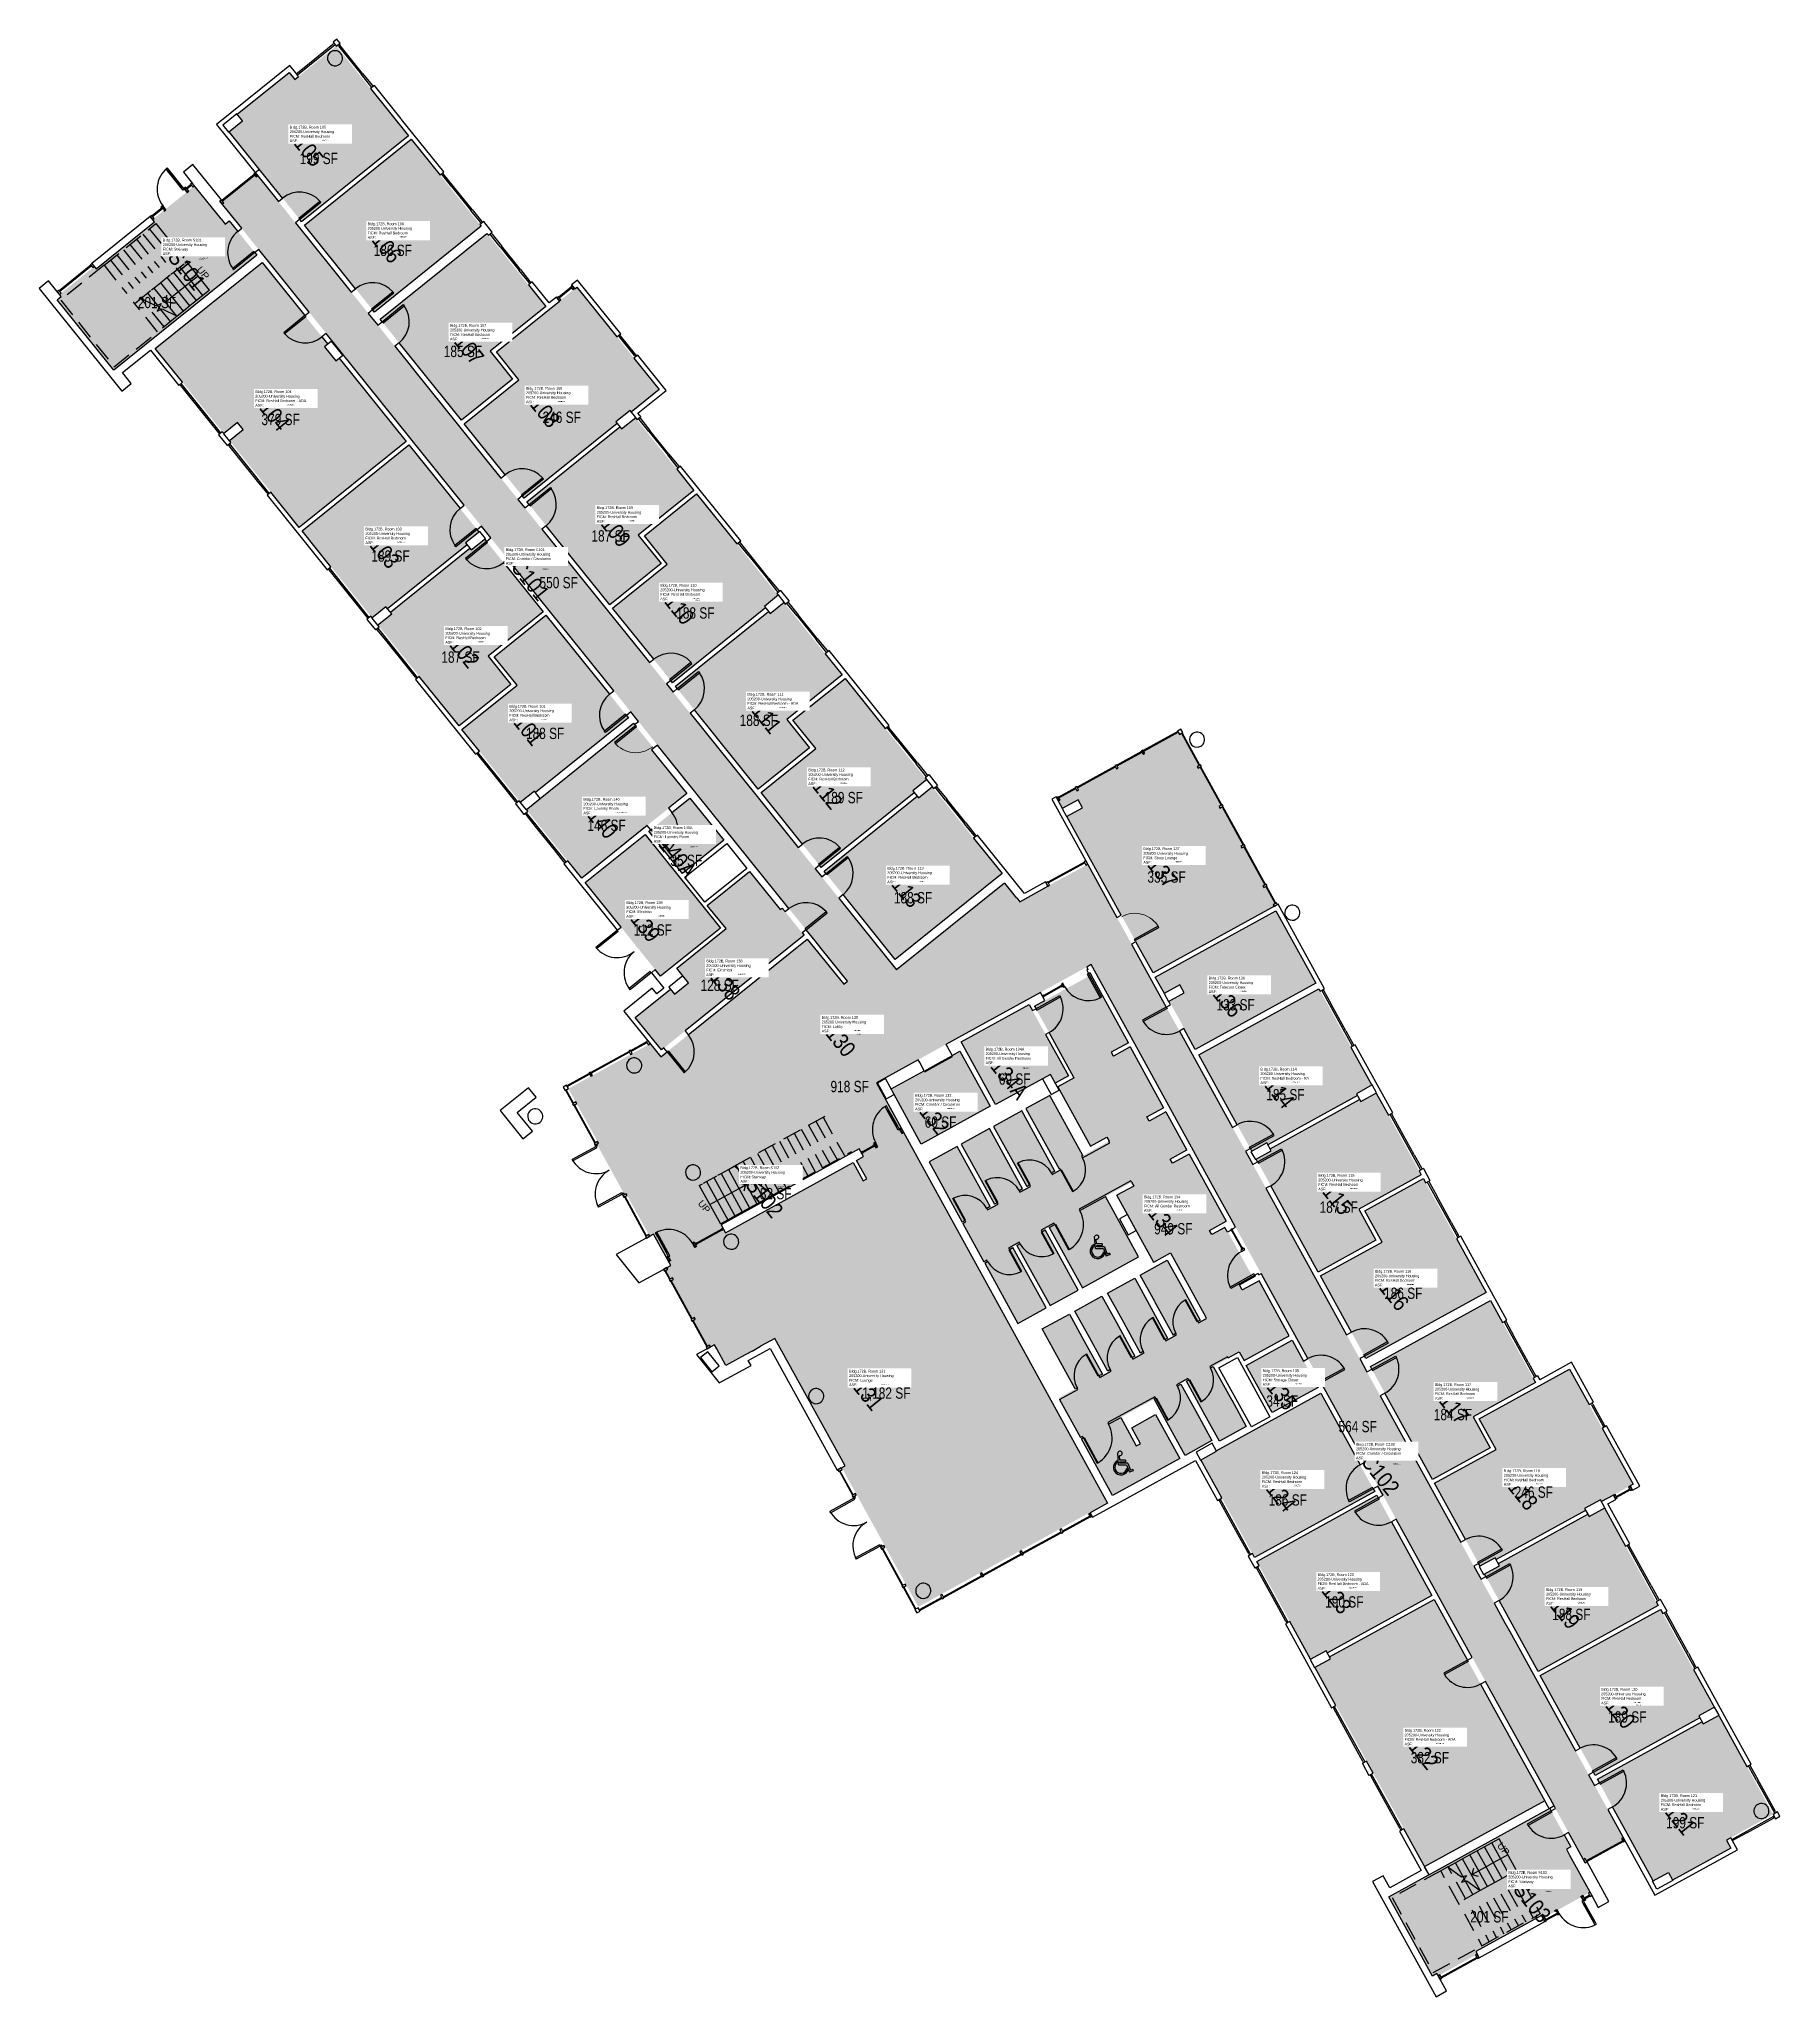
# Model space of a CAD drawing. Header units: inches. Extents: x 69233640 to 69235941, y 27660565 to 27663153.
import ezdxf
from ezdxf.enums import TextEntityAlignment as Align

# ---------------------------------------------------------------- set-up
doc = ezdxf.new("R2010")
doc.units = ezdxf.units.IN
doc.header["$LTSCALE"] = 100
doc.header["$MEASUREMENT"] = 0
doc.linetypes.add('DASHED2', pattern=[0.375, 0.25, -0.125])
doc.layers.get('0').update_dxf_attribs({"linetype": 'CONTINUOUS'})
for name, color, linetype in [('A-COLS', 5, 'CONTINUOUS'), ('A-DOOR', 2, 'CONTINUOUS'), ('A-FLOR', 3, 'CONTINUOUS'), ('A-GLAZ', 1, 'CONTINUOUS'), ('A-IDEN-ICON', 4, 'CONTINUOUS'), ('A-IDEN-RNUM', 7, 'CONTINUOUS'), ('A-IDEN-SNUM', 4, 'CONTINUOUS'), ('A-IDEN-VNUM', 4, 'CONTINUOUS'), ('A-WALL', 5, 'CONTINUOUS'), ('AREA-TEXT', 3, 'CONTINUOUS'), ('Rooms-Category-Color', 7, 'CONTINUOUS'), ('Rooms-College-Color', 7, 'CONTINUOUS'), ('Rooms-Department-Color', 7, 'CONTINUOUS'), ('Rooms-Division-Color', 7, 'CONTINUOUS'), ('Rooms-Information', 7, 'CONTINUOUS')]:
    doc.layers.add(name, color=color, linetype=linetype)
doc.styles.add('Arial', font='arial.ttf')
doc.styles.add('CP_AREA', font='arial.ttf', dxfattribs={"height": 15})
doc.styles.add('CP_ROOMSNUMBER', font='arial.ttf', dxfattribs={"height": 1})
doc.styles.add('CP_ROOMVNUMBER', font='arial.ttf', dxfattribs={"width": 0.85, "height": 0.075})

# ---------------------------------------------------------------- blocks, each defined once
blk = doc.blocks.new('08_Single-Flush - 08 Door_Single-Flush  3_-0_ x 7_-0_-3899613-LEVEL 1')
at = {"layer": 'A-DOOR'}
for p, q in [((16, 3.6), (16, 39.6)), ((18, 39.6), (16, 39.6)), ((18, 3.6), (18, 39.6)), ((18, 3.6), (16, 3.6))]:
    blk.add_line(p, q, dxfattribs=at)
at = {"layer": 'A-DOOR', "lineweight": 25}
blk.add_arc((18, 3.6), 36, 93.1847, 180, dxfattribs=at)
blk = doc.blocks.new('08_Single-Flush - 08 Door_Single-Flush  3_-0_ x 7_-0_-3899614-LEVEL 1')
at = {"layer": 'A-DOOR'}
for p, q in [((16, -3.6), (16, -39.6)), ((18, -3.6), (16, -3.6)), ((18, -3.6), (18, -39.6)), ((18, -39.6), (16, -39.6))]:
    blk.add_line(p, q, dxfattribs=at)
at = {"layer": 'A-DOOR', "lineweight": 25}
blk.add_arc((18, -3.6), 36, 180, 266.8153, dxfattribs=at)
blk = doc.blocks.new('Single-Flush Vision - 36_ x 84__90 MIN-2053313-LEVEL 1')
at = {"layer": 'A-DOOR'}
for p, q in [((16, -3.25), (16, -39.25)), ((18, -3.25), (16, -3.25)), ((18, -3.25), (18, -39.25)), ((18, -39.25), (16, -39.25))]:
    blk.add_line(p, q, dxfattribs=at)
at = {"layer": 'A-DOOR', "lineweight": 25}
blk.add_arc((18, -3.25), 36, 180, 270, dxfattribs=at)
blk = doc.blocks.new('Single-Flush Vision - 36_ x 84__90 MIN-2053314-LEVEL 1')
at = {"layer": 'A-DOOR'}
for p, q in [((16, 3.25), (16, 39.25)), ((18, 39.25), (16, 39.25)), ((18, 3.25), (18, 39.25)), ((18, 3.25), (16, 3.25))]:
    blk.add_line(p, q, dxfattribs=at)
at = {"layer": 'A-DOOR', "lineweight": 25}
blk.add_arc((18, 3.25), 36, 90, 180, dxfattribs=at)
blk = doc.blocks.new('08_Single-Flush - 08 Door_Single-Flush  3_-0_ x 7_-0_ - 45 MIN-2053442-LEVEL 1')
at = {"layer": 'A-DOOR'}
for p, q in [((16, 3.2), (16, 39.2)), ((18, 39.2), (16, 39.2)), ((18, 3.2), (18, 39.2)), ((18, 3.2), (16, 3.2))]:
    blk.add_line(p, q, dxfattribs=at)
at = {"layer": 'A-DOOR', "lineweight": 25}
blk.add_arc((18, 3.2), 36, 93.1847, 180, dxfattribs=at)
blk = doc.blocks.new('HM_Frame_Door_-_Interior_Single_with_Lite_3899 - 3_-0_ x 7_-0_ Metal_5_75_ x 2__Full Lite-1175206-LEVEL 1')
at = {"layer": 'A-DOOR', "color": 7}
for p, q in [((-16.25, -2.875), (-18, -2.875)), ((-18, -2.875), (-18, -38.875)), ((-16.25, -38.875), (-16.25, -2.875)), ((-18, -38.875), (-16.25, -38.875))]:
    blk.add_line(p, q, dxfattribs=at)
at = {"layer": 'A-DOOR', "lineweight": 5}
blk.add_arc((-18, -2.875), 36, 270, 0, dxfattribs=at)
blk = doc.blocks.new('Single-Flush Vision - 36_ x 84_ - NO RATING-2504166-LEVEL 1')
at = {"layer": 'A-DOOR'}
for p, q in [((16, 3.625), (16, 39.625)), ((18, 39.625), (16, 39.625)), ((18, 3.625), (18, 39.625)), ((18, 3.625), (16, 3.625))]:
    blk.add_line(p, q, dxfattribs=at)
at = {"layer": 'A-DOOR', "lineweight": 25}
blk.add_arc((18, 3.625), 36, 90, 180, dxfattribs=at)
blk = doc.blocks.new('Double-Flush-louver - 72_ x 90-3394147-LEVEL 1')
at = {"layer": 'A-DOOR'}
for p, q in [((-36, 39.3), (-34, 39.3)), ((-36, 3.3), (-36, 39.3)), ((-34, 3.3), (-34, 39.3)), ((34, 3.3), (34, 39.2)), ((36, 3.3), (36, 39.3)), ((-36, 3.3), (-34, 3.3)), ((36, 3.3), (34, 3.3))]:
    blk.add_line(p, q, dxfattribs=at)
at = {"layer": 'A-DOOR', "lineweight": 25}
for centre, start, end in [((-36, 3.3), 0, 90), ((36, 3.3), 90, 180)]:
    blk.add_arc(centre, 36, start, end, dxfattribs=at)
blk = doc.blocks.new('Panel Door2 - Panel Door_2_-9_ x 7_-8_-3133976-LEVEL 1')
at = {"layer": 'A-DOOR'}
for p, q in [((15.5, -1.1), (15.5, -34)), ((16.5, -1.1), (15.5, -1.1)), ((16.5, -1.1), (16.5, -34)), ((16.5, -34), (15.5, -34))]:
    blk.add_line(p, q, dxfattribs=at)
at = {"layer": 'A-DOOR', "lineweight": 25}
blk.add_arc((16.5, -1.1), 33, 180, 268.2635, dxfattribs=at)
blk = doc.blocks.new('Panel Door2 - Panel Door_3_-2_ x 7_-8_-3133940-LEVEL 1')
at = {"layer": 'A-DOOR'}
for p, q in [((18, 1.1), (18, 39)), ((19, 39), (18, 39)), ((19, 1.1), (19, 39)), ((19, 1.1), (18, 1.1))]:
    blk.add_line(p, q, dxfattribs=at)
at = {"layer": 'A-DOOR', "lineweight": 25}
blk.add_arc((19, 1.1), 38, 91.508, 180, dxfattribs=at)
blk = doc.blocks.new('Panel Door2 - Panel Door_2_-9_ x 7_-8_-3133977-LEVEL 1')
at = {"layer": 'A-DOOR'}
for p, q in [((15.5, 1.1), (15.5, 34)), ((16.5, 34), (15.5, 34)), ((16.5, 1.1), (16.5, 34)), ((16.5, 1.1), (15.5, 1.1))]:
    blk.add_line(p, q, dxfattribs=at)
at = {"layer": 'A-DOOR', "lineweight": 25}
blk.add_arc((16.5, 1.1), 33, 91.7365, 180, dxfattribs=at)
blk = doc.blocks.new('08_Single-Flush - 08 Door_Single-Flush  3_-0_ x 7_-0_ - NO RATING-2496992-LEVEL 1')
at = {"layer": 'A-DOOR'}
for p, q in [((16, -2.6), (16, -38.6)), ((18, -2.6), (16, -2.6)), ((18, -2.6), (18, -38.6)), ((18, -38.6), (16, -38.6))]:
    blk.add_line(p, q, dxfattribs=at)
at = {"layer": 'A-DOOR', "lineweight": 25}
blk.add_arc((18, -2.6), 36, 180, 266.8153, dxfattribs=at)
blk = doc.blocks.new('14_Elevator Door2 - Elevator Door - 3_-6_ x 7_-0_-4018236-LEVEL 1')
at = {"layer": 'A-DOOR'}
for p, q in [((0, -4.125), (-21, -4.125)), ((-21, -4.125), (-21, -5.125)), ((-21, -5.125), (0, -5.125)), ((21, -4.125), (0, -4.125)), ((0, -4.125), (0, -5.125)), ((0, -5.125), (0, -4.125)), ((0, -5.125), (21, -5.125)), ((21, -5.125), (21, -4.125))]:
    blk.add_line(p, q, dxfattribs=at)
blk = doc.blocks.new('08_Single-Flush - 08 Door_Single-Flush  3_-0_ x 7_-0_-2482383-LEVEL 1')
at = {"layer": 'A-DOOR'}
for p, q in [((16, -2.5), (16, -38.4)), ((18, -2.5), (16, -2.5)), ((18, -2.5), (18, -38.4)), ((18, -38.4), (16, -38.4))]:
    blk.add_line(p, q, dxfattribs=at)
at = {"layer": 'A-DOOR', "lineweight": 25}
blk.add_arc((18, -2.5), 36, 180, 266.8153, dxfattribs=at)
blk = doc.blocks.new('CPHC')
for p, q in [((5.5, 8), (5, 15.8)), ((6.3, 11), (6.1, 14.1)), ((4.7, 9.6), (4.6, 10.7)), ((5.5, 8), (10.8, 8)), ((10, 11), (6.3, 11)), ((6.4, 10), (10, 10)), ((6.4, 9), (6.4, 10)), ((11.5, 9), (6.4, 9)), ((10, 11), (10, 10)), ((10.8, 8), (12.7, 3)), ((10.9, 5.7), (11.5, 4.2)), ((11.5, 9), (13.3, 4.3)), ((15.2, 3.9), (12.7, 3)), ((14.8, 4.9), (13.3, 4.3)), ((14.8, 4.9), (15.2, 3.9))]:
    blk.add_line(p, q)
for centre, radius, start, end in [((6.4, 15.5), 1.38, 260.2584, 166.6451), ((7, 6.3), 5, 118.3454, 334.8586), ((7, 6.3), 4, 125.1719, 350.8537)]:
    blk.add_arc(centre, radius, start, end)

msp = doc.modelspace()

# ---------------------------------------------------------------- hatches: boundary and pattern name
at = {"layer": 'Rooms-Category-Color', "true_color": 0x728ef3}
for points in [[(69233901.5, 27663054.2), (69233908.7, 27663045.3), (69233890.9, 27663031), (69233929.2, 27662983.4), (69233930.9, 27662981.3), (69233932.6, 27662979.2), (69233986.7, 27662912), (69234127.9, 27663025.7), (69234032.5, 27663144.2), (69233977.6, 27663100), (69233970.1, 27663109.3)], [(69234083.1, 27662792.2), (69234224.3, 27662905.9), (69234131.6, 27663021.1), (69233990.4, 27662907.5)], [(69234231.8, 27662896.5), (69234090.6, 27662782.9), (69234198, 27662649.5), (69234265.7, 27662704), (69234236, 27662740.9), (69234309.5, 27662800)], [(69233983.6, 27662507.8), (69234124.9, 27662621.5), (69234036.3, 27662731.5), (69234031.8, 27662727.9), (69234016.8, 27662746.6), (69234021.3, 27662750.2), (69233934.4, 27662858.1), (69233793.2, 27662744.5), (69233883.8, 27662631.9), (69233902.1, 27662646.6), (69233909.6, 27662637.3), (69233891.3, 27662622.6)], [(69234315.7, 27662797.5), (69234313.1, 27662795.4), (69234244.3, 27662740), (69234274, 27662703.1), (69234201.6, 27662644.9), (69234281, 27662546.3), (69234403.9, 27662645.2), (69234402.2, 27662647.3), (69234420.9, 27662662.4), (69234422.6, 27662660.2), (69234459.6, 27662690), (69234350.6, 27662825.5)], [(69234285.1, 27662541.2), (69234394.1, 27662405.6), (69234461.9, 27662460.2), (69234431.8, 27662497.6), (69234505.3, 27662556.7), (69234428, 27662652.7), (69234409.8, 27662638), (69234407.6, 27662640.6)], [(69234128.5, 27662616.9), (69233987.3, 27662503.3), (69234080, 27662388.1), (69234098.3, 27662402.8), (69234100.5, 27662400.2), (69234205.6, 27662484.8), (69234203.5, 27662487.4), (69234221.2, 27662501.7)], [(69234397.8, 27662401.1), (69234477.2, 27662302.4), (69234600.2, 27662401.3), (69234598.5, 27662403.4), (69234616.7, 27662418.1), (69234509, 27662552.1), (69234440.1, 27662496.7), (69234470.2, 27662459.3)], [(69234306, 27662396.3), (69234228.8, 27662492.3), (69234211, 27662478.1), (69234209.3, 27662480.2), (69234104.1, 27662395.6), (69234105.9, 27662393.4), (69234087.6, 27662378.7), (69234194.9, 27662245.3), (69234263.3, 27662300.3), (69234233.2, 27662337.7)], [(69234480.9, 27662297.8), (69234590.4, 27662161.7), (69234658.2, 27662216.3), (69234628.1, 27662253.7), (69234701.5, 27662312.8), (69234624.2, 27662408.8), (69234606, 27662394.1), (69234603.9, 27662396.7)], [(69234276.2, 27662144.2), (69234294.6, 27662158.9), (69234295.9, 27662157.2), (69234418.8, 27662256.1), (69234309.7, 27662391.8), (69234241.4, 27662336.8), (69234271.5, 27662299.4), (69234198.6, 27662240.7)], [(69234594.1, 27662157.2), (69234673.8, 27662058), (69234796.8, 27662157), (69234794.7, 27662159.6), (69234812.9, 27662174.3), (69234705.2, 27662308.2), (69234636.3, 27662252.8), (69234666.4, 27662215.4)], [(69234425.6, 27662248.9), (69234283.8, 27662134.8), (69234357, 27662043.9), (69234438.5, 27662109.5), (69234441, 27662111.5), (69234495.8, 27662155.6), (69234496, 27662155.8), (69234449.3, 27662213.9), (69234452, 27662216.1)], [(69235148.2, 27662237.5), (69234986.1, 27662148.4), (69234992.8, 27662136.2), (69235013.4, 27662147.5), (69235019.2, 27662137), (69234998.6, 27662125.7), (69235030.2, 27662068.2), (69235064, 27662006.8), (69235069.2, 27661997.3), (69235088.8, 27661961.8), (69235112.5, 27661918.7), (69235274.6, 27662007.9), (69235159.7, 27662216.7), (69235155.9, 27662223.6)], [(69234677.5, 27662053.4), (69234760.8, 27661949.9), (69234771.6, 27661936.6), (69234908.4, 27662046.7), (69234912.8, 27662050.2), (69234820.5, 27662164.9), (69234802.2, 27662150.2), (69234800.5, 27662152.4)], [(69234500.2, 27662149.8), (69234445.8, 27662106), (69234490.5, 27662050.4), (69234544.9, 27662094.2)], [(69235243, 27661683), (69235262.9, 27661694), (69235264.3, 27661691.6), (69235382.5, 27661756.7), (69235381.2, 27661759.1), (69235401.8, 27661770.4), (69235331.8, 27661897.7), (69235173, 27661810.3)], [(69235407.6, 27661759.9), (69235387, 27661748.6), (69235385.4, 27661751.5), (69235267.1, 27661686.4), (69235268.7, 27661683.5), (69235248.8, 27661672.5), (69235330.9, 27661523.3), (69235407.1, 27661565.3), (69235384.4, 27661606.5), (69235467, 27661651.9)], [(69235393.9, 27661408.8), (69235552.7, 27661496.2), (69235469.8, 27661646.8), (69235392.4, 27661604.2), (69235415.1, 27661563), (69235333.7, 27661518.2)], [(69235558.5, 27661485.7), (69235399.7, 27661398.3), (69235481.8, 27661249.1), (69235558, 27661291), (69235535.6, 27661331.7), (69235618.2, 27661377.1)], [(69235270.1, 27661337.5), (69235330.6, 27661370.8), (69235296.3, 27661433.2), (69235235.7, 27661399.9)], [(69235544.8, 27661134.6), (69235564.7, 27661145.5), (69235566, 27661143.1), (69235684.3, 27661208.2), (69235683, 27661210.6), (69235704, 27661222.2), (69235705.3, 27661219.8), (69235747, 27661242.7), (69235663.1, 27661395.1), (69235623.9, 27661373.6), (69235621, 27661372), (69235543.6, 27661329.4), (69235566, 27661288.7), (69235484.6, 27661244)], [(69235246.6, 27661145.9), (69235405.4, 27661233.3), (69235334.1, 27661363), (69235274.2, 27661330.1), (69235274.2, 27661330), (69235271.9, 27661328.8), (69235242.7, 27661312.7), (69235240.4, 27661311.5), (69235195.5, 27661286.7), (69235195.7, 27661286.2), (69235175.5, 27661275.1)], [(69235408.2, 27661228.2), (69235249.4, 27661140.8), (69235320.7, 27661011.3), (69235341.3, 27661022.6), (69235342.9, 27661019.7), (69235481.1, 27661095.7)], [(69235709.4, 27661211.4), (69235688.8, 27661200.1), (69235687.1, 27661203.1), (69235568.9, 27661138), (69235570.5, 27661135), (69235550.6, 27661124.1), (69235621.5, 27660995.1), (69235780.3, 27661082.4)], [(69235484, 27661090.6), (69235345.7, 27661014.5), (69235347.1, 27661012.1), (69235326.5, 27661000.8), (69235471.6, 27660737.1), (69235630.4, 27660824.4)], [(69235697, 27660857.9), (69235835.3, 27660934.1), (69235833.9, 27660936.4), (69235854.5, 27660947.7), (69235783.2, 27661077.3), (69235624.4, 27660989.9)], [(69235741.6, 27660776.8), (69235773.8, 27660718.4), (69235793.7, 27660729.4), (69235799.2, 27660719.4), (69235876.3, 27660761.8), (69235870.5, 27660772.4), (69235932.2, 27660806.3), (69235860.2, 27660937.2), (69235839.8, 27660926), (69235838.2, 27660928.9), (69235699.8, 27660852.8)]]:
    msp.add_hatch(color=171, dxfattribs=at).paths.add_polyline_path(points)
at = {"layer": 'Rooms-Category-Color', "true_color": 0xadadad}
for points in [[(69234280.8, 27662535), (69234280.2, 27662535.7), (69234275.3, 27662541.7), (69234194.1, 27662642.6), (69234081.2, 27662783), (69233982.9, 27662905.2), (69233927, 27662974.7), (69233925.1, 27662973.2), (69233880.7, 27662937.5), (69233880.2, 27662937.1), (69233890.6, 27662924.1), (69233896.1, 27662917.3), (69233936.3, 27662867.3), (69234132.4, 27662623.7), (69234230.9, 27662501.3), (69234313.5, 27662398.6), (69234427.6, 27662256.8), (69234430.7, 27662253), (69234457.1, 27662220.1), (69234506.1, 27662159.2), (69234555.1, 27662098.4), (69234584.9, 27662061.3), (69234627.2, 27662008.7), (69234658.2, 27661970.2), (69234658.5, 27661969.8), (69234708.4, 27661907.8), (69234755.2, 27661945.4), (69234670, 27662051.2), (69234586.6, 27662154.9), (69234473.4, 27662295.5), (69234390.3, 27662398.8), (69234282.8, 27662532.4)], [(69233783.2, 27662751.8), (69233927.5, 27662867.9), (69233891.1, 27662913.2), (69233885.7, 27662908.9), (69233880.2, 27662915.7), (69233845.1, 27662959.4), (69233789.8, 27662914.9), (69233792.2, 27662911.8), (69233715.1, 27662849.8), (69233712.7, 27662852.8), (69233666.7, 27662815.8), (69233668.9, 27662813.1), (69233663.5, 27662808.8), (69233738.4, 27662715.8)], [(69234519, 27662004.8), (69234517.3, 27662006.9), (69234487.5, 27662044), (69234485.8, 27662046), (69234440.8, 27662102), (69234361.5, 27662038.2), (69234461.3, 27661914.3), (69234475.9, 27661926.1), (69234479.6, 27661929), (69234540.5, 27661978.1), (69234519, 27662004.8)], [(69234765.9, 27661932.1), (69234755.2, 27661945.4), (69234708.4, 27661907.8), (69234703.4, 27661903.7), (69234655.2, 27661963.6), (69234497.9, 27661837), (69234461.5, 27661807.8), (69234447.5, 27661825.2), (69234339.5, 27661765.8), (69234379.3, 27661693.5), (69234377.1, 27661692.3), (69234413.7, 27661625.7), (69234415.9, 27661626.9), (69234446.9, 27661570.7), (69234452.1, 27661573.5), (69234470.5, 27661540), (69234544.1, 27661580.4), (69234512.5, 27661637.8), (69234686, 27661733.3), (69234714.6, 27661681.3), (69234723.9, 27661686.4), (69234726.9, 27661681), (69234781.1, 27661710.9), (69234746.6, 27661773.6), (69234852.2, 27661831.7), (69234855.4, 27661833.4), (69234855.5, 27661833.5), (69234947.7, 27661884.2), (69234947.7, 27661884.2), (69235027.6, 27661928.2), (69235027.7, 27661928.2), (69235028.2, 27661928.5), (69235083.1, 27661958.7), (69235060.9, 27661999), (69235026.1, 27662062.3), (69234973.3, 27662033.7), (69234973.5, 27662033.3), (69234936.2, 27662012.8), (69234916, 27662037.4), (69234776.3, 27661925), (69234773.4, 27661922.7), (69234765.9, 27661932)], [(69234493.8, 27661842.1), (69234651.1, 27661968.7), (69234622.1, 27662004.6), (69234619.4, 27662002.5), (69234578.8, 27662052.9), (69234523.1, 27662008.1), (69234547.9, 27661977.3), (69234482.9, 27661924.9), (69234490.8, 27661915.1), (69234498.3, 27661905.7), (69234479.6, 27661890.7), (69234474.3, 27661897.3), (69234460.2, 27661886), (69234459.8, 27661885.6), (69234427.9, 27661860), (69234447.2, 27661836), (69234449.2, 27661833.6), (69234451, 27661831.3), (69234462.5, 27661816.9)], [(69235274.6, 27662000), (69235116.4, 27661913), (69235128, 27661892), (69235148, 27661903), (69235153.7, 27661892.4), (69235133.8, 27661881.5), (69235168.5, 27661818.4), (69235326.7, 27661905.4)], [(69235683.3, 27660744.7), (69235735.3, 27660773.3), (69235692.1, 27660851.9), (69235616.6, 27660989), (69235541.2, 27661126.1), (69235476.8, 27661243), (69235390.4, 27661400.1), (69235325.9, 27661517.3), (69235239.4, 27661674.6), (69235164.6, 27661810.5), (69235108.3, 27661912.9), (69235083.1, 27661958.7), (69235030.5, 27661929.8), (69235085.6, 27661829.6), (69235088.2, 27661824.9), (69235088.2, 27661824.9), (69235215.6, 27661593.4), (69235215.6, 27661593.4), (69235221.7, 27661582.2), (69235255, 27661521.8), (69235258.4, 27661515.7), (69235258.4, 27661515.7), (69235300.4, 27661439.2), (69235336.3, 27661374), (69235338.4, 27661370.2), (69235338.4, 27661370.2), (69235413.2, 27661234.2), (69235488.9, 27661096.6), (69235639.6, 27660822.7), (69235642.5, 27660817.4), (69235670.5, 27660766.6), (69235670.5, 27660766.6), (69235674.8, 27660758.8), (69235682.7, 27660744.4)], [(69235028.3, 27661436.8), (69235027.8, 27661436.5), (69235027.8, 27661436.5), (69235028.2, 27661436.7), (69235053.1, 27661391.5), (69235045.9, 27661387.5), (69235020, 27661434.5), (69235020.1, 27661434.6), (69235001.8, 27661467.8), (69234965.8, 27661448.1), (69234985.1, 27661413), (69234985.1, 27661413), (69235009.4, 27661368.7), (69234987.9, 27661356.8), (69235017.2, 27661303.6), (69235017.2, 27661303.6), (69235058.7, 27661228.1), (69235147.6, 27661276.9), (69235115.7, 27661334.8), (69235084.3, 27661317.4), (69235095.8, 27661296.4), (69235090.3, 27661293.4), (69235069.6, 27661331.2), (69235113.8, 27661355.5), (69235135.5, 27661316), (69235136.5, 27661314.2), (69235154.8, 27661280.9), (69235190.3, 27661300.4), (69235171, 27661335.5), (69235171, 27661335.5), (69235148.7, 27661375.9), (69235156, 27661379.9), (69235180.9, 27661334.6), (69235180.9, 27661334.7), (69235200.2, 27661299.6), (69235235.7, 27661319.1), (69235216.4, 27661354.2), (69235216.4, 27661354.1), (69235192, 27661398.5), (69235211.9, 27661409.5), (69235211.7, 27661409.9), (69235226.3, 27661418), (69235232.8, 27661406.3), (69235292.5, 27661439.2), (69235252.5, 27661511.9), (69235230.2, 27661499.6), (69235226.6, 27661506.2), (69235244.5, 27661516), (69235211.2, 27661576.5), (69235210.8, 27661576.2), (69235207.4, 27661582.4), (69235189.9, 27661572.8), (69235186.9, 27661578.2), (69235208.6, 27661590.2), (69235159.7, 27661679), (69235138.1, 27661667.1), (69235135.1, 27661672.5), (69235156.7, 27661684.4), (69235128.9, 27661734.9), (69235107.5, 27661723.1), (69235104.7, 27661728.2), (69235104.5, 27661728), (69235104.5, 27661728.6), (69235125.9, 27661740.4), (69235081.7, 27661820.8), (69235060, 27661808.9), (69235057.2, 27661813.9), (69235057.3, 27661813.9), (69235080, 27661826.4), (69235030.6, 27661916.1), (69234955.7, 27661875), (69235007.9, 27661780.2), (69234986.4, 27661768.3), (69235029.6, 27661689.8), (69235051.2, 27661701.7), (69235054.2, 27661696.2), (69235019.6, 27661677.2), (69235018.4, 27661679.5), (69234975.9, 27661756.7), (69234944.3, 27661739.4), (69234988.6, 27661658.9), (69234983.1, 27661655.9), (69234938.9, 27661736.4), (69234901.6, 27661715.9), (69234945.9, 27661635.4), (69234940.4, 27661632.4), (69234896.2, 27661712.9), (69234858.9, 27661692.4), (69234903.2, 27661611.9), (69234897.7, 27661608.9), (69234853.4, 27661689.3), (69234816.2, 27661668.9), (69234860.5, 27661588.4), (69234860.5, 27661588.4), (69234889.3, 27661536.1), (69234889.3, 27661536.1), (69234933.6, 27661455.5), (69234970.9, 27661475.9), (69234926.5, 27661556.6), (69234932, 27661559.6), (69234976.3, 27661479), (69235013.6, 27661499.5), (69234969.2, 27661580.1), (69234974.7, 27661583.1), (69235019.1, 27661502.5), (69235093.3, 27661543.3), (69235050.7, 27661620.7), (69235049.4, 27661623), (69235084, 27661642), (69235086.8, 27661637), (69235065.2, 27661625.1), (69235111.6, 27661540.8), (69235112.5, 27661539.2), (69235113.9, 27661536.7), (69235135.4, 27661548.5), (69235182.6, 27661462.7), (69235175.3, 27661458.8), (69235150.4, 27661504), (69235150.5, 27661504), (69235131.2, 27661539.1), (69235095.3, 27661519.3), (69235114.6, 27661484.3), (69235114.5, 27661484.2), (69235139.4, 27661439), (69235132.2, 27661435), (69235106.3, 27661482), (69235106.4, 27661482), (69235088.1, 27661515.3), (69235052.1, 27661495.6), (69235071.4, 27661460.5), (69235071.4, 27661460.5), (69235096.3, 27661415.3), (69235089, 27661411.3), (69235064.1, 27661456.5), (69235064.2, 27661456.5), (69235044.9, 27661491.6), (69235009, 27661471.8)], [(69234966.3, 27661779), (69234976.7, 27661784.7), (69234983.1, 27661773.1), (69235000.5, 27661782.7), (69234948.5, 27661877.2), (69234858.5, 27661827.8), (69234861.6, 27661822.2), (69234904.2, 27661744.8), (69234966.2, 27661778.9), (69234966.3, 27661779)], [(69234765.9, 27661765.4), (69234805.9, 27661692.6), (69234897, 27661742.8), (69234857, 27661815.5)], [(69234512.5, 27661637.8), (69234541.2, 27661585.7), (69234714.6, 27661681.3), (69234686, 27661733.3)], [(69235477.4, 27660726.6), (69235477.4, 27660726.5), (69235474.5, 27660725), (69235424.1, 27660697.3), (69235481.8, 27660592.5), (69235487.8, 27660595.8), (69235489.4, 27660592.9), (69235541.1, 27660621.4), (69235539.2, 27660624.8), (69235626, 27660672.5), (69235627.8, 27660669.1), (69235690.1, 27660703.3), (69235663.1, 27660752.4), (69235663.1, 27660752.4), (69235658.8, 27660760.2), (69235664.8, 27660763.5), (69235636.8, 27660814.3)]]:
    msp.add_hatch(color=253, dxfattribs=at).paths.add_polyline_path(points)
at = {"layer": 'Rooms-Category-Color', "true_color": 0xffe090}
msp.add_hatch(color=41, dxfattribs=at).paths.add_polyline_path([(69234654.1, 27661360), (69234704.1, 27661269.1), (69234705.2, 27661267), (69234700.9, 27661264.7), (69234802.1, 27661080.7), (69235052.1, 27661218.3), (69234977.4, 27661354.1), (69234932.9, 27661434.9), (69234925.4, 27661448.6), (69234804.1, 27661669.1), (69234800.3, 27661676), (69234800.3, 27661676), (69234796.4, 27661683.2), (69234781.1, 27661710.9), (69234726.9, 27661681), (69234729.7, 27661675.9), (69234720.4, 27661670.7), (69234733.8, 27661646.4), (69234729.2, 27661643.9), (69234715.8, 27661668.2), (69234568, 27661586.8), (69234547, 27661575.2), (69234544.1, 27661580.4), (69234470.5, 27661540), (69234474.9, 27661532.1), (69234467.4, 27661528), (69234525.1, 27661423.2), (69234532.5, 27661427.3), (69234547.6, 27661399.9), (69234573.2, 27661414), (69234573.2, 27661414), (69234604.9, 27661431.4), (69234612.5, 27661435.6)])
at = {"layer": 'Rooms-College-Color', "true_color": 0xadadad}
for points in [[(69233901.5, 27663054.2), (69233908.7, 27663045.3), (69233890.9, 27663031), (69233929.2, 27662983.4), (69233930.9, 27662981.3), (69233932.6, 27662979.2), (69233986.7, 27662912), (69234127.9, 27663025.7), (69234032.5, 27663144.2), (69233977.6, 27663100), (69233970.1, 27663109.3)], [(69234083.1, 27662792.2), (69234224.3, 27662905.9), (69234131.6, 27663021.1), (69233990.4, 27662907.5)], [(69234280.8, 27662535), (69234280.2, 27662535.7), (69234275.3, 27662541.7), (69234194.1, 27662642.6), (69234081.2, 27662783), (69233982.9, 27662905.2), (69233927, 27662974.7), (69233925.1, 27662973.2), (69233880.7, 27662937.5), (69233880.2, 27662937.1), (69233890.6, 27662924.1), (69233896.1, 27662917.3), (69233936.3, 27662867.3), (69234132.4, 27662623.7), (69234230.9, 27662501.3), (69234313.5, 27662398.6), (69234427.6, 27662256.8), (69234430.7, 27662253), (69234457.1, 27662220.1), (69234506.1, 27662159.2), (69234555.1, 27662098.4), (69234584.9, 27662061.3), (69234627.2, 27662008.7), (69234658.2, 27661970.2), (69234658.5, 27661969.8), (69234708.4, 27661907.8), (69234755.2, 27661945.4), (69234670, 27662051.2), (69234586.6, 27662154.9), (69234473.4, 27662295.5), (69234390.3, 27662398.8), (69234282.8, 27662532.4)], [(69233783.2, 27662751.8), (69233927.5, 27662867.9), (69233891.1, 27662913.2), (69233885.7, 27662908.9), (69233880.2, 27662915.7), (69233845.1, 27662959.4), (69233789.8, 27662914.9), (69233792.2, 27662911.8), (69233715.1, 27662849.8), (69233712.7, 27662852.8), (69233666.7, 27662815.8), (69233668.9, 27662813.1), (69233663.5, 27662808.8), (69233738.4, 27662715.8)], [(69234231.8, 27662896.5), (69234090.6, 27662782.9), (69234198, 27662649.5), (69234265.7, 27662704), (69234236, 27662740.9), (69234309.5, 27662800)], [(69233983.6, 27662507.8), (69234124.9, 27662621.5), (69234036.3, 27662731.5), (69234031.8, 27662727.9), (69234016.8, 27662746.6), (69234021.3, 27662750.2), (69233934.4, 27662858.1), (69233793.2, 27662744.5), (69233883.8, 27662631.9), (69233902.1, 27662646.6), (69233909.6, 27662637.3), (69233891.3, 27662622.6)], [(69234315.7, 27662797.5), (69234313.1, 27662795.4), (69234244.3, 27662740), (69234274, 27662703.1), (69234201.6, 27662644.9), (69234281, 27662546.3), (69234403.9, 27662645.2), (69234402.2, 27662647.3), (69234420.9, 27662662.4), (69234422.6, 27662660.2), (69234459.6, 27662690), (69234350.6, 27662825.5)], [(69234285.1, 27662541.2), (69234394.1, 27662405.6), (69234461.9, 27662460.2), (69234431.8, 27662497.6), (69234505.3, 27662556.7), (69234428, 27662652.7), (69234409.8, 27662638), (69234407.6, 27662640.6)], [(69234128.5, 27662616.9), (69233987.3, 27662503.3), (69234080, 27662388.1), (69234098.3, 27662402.8), (69234100.5, 27662400.2), (69234205.6, 27662484.8), (69234203.5, 27662487.4), (69234221.2, 27662501.7)], [(69234397.8, 27662401.1), (69234477.2, 27662302.4), (69234600.2, 27662401.3), (69234598.5, 27662403.4), (69234616.7, 27662418.1), (69234509, 27662552.1), (69234440.1, 27662496.7), (69234470.2, 27662459.3)], [(69234306, 27662396.3), (69234228.8, 27662492.3), (69234211, 27662478.1), (69234209.3, 27662480.2), (69234104.1, 27662395.6), (69234105.9, 27662393.4), (69234087.6, 27662378.7), (69234194.9, 27662245.3), (69234263.3, 27662300.3), (69234233.2, 27662337.7)], [(69234480.9, 27662297.8), (69234590.4, 27662161.7), (69234658.2, 27662216.3), (69234628.1, 27662253.7), (69234701.5, 27662312.8), (69234624.2, 27662408.8), (69234606, 27662394.1), (69234603.9, 27662396.7)], [(69234276.2, 27662144.2), (69234294.6, 27662158.9), (69234295.9, 27662157.2), (69234418.8, 27662256.1), (69234309.7, 27662391.8), (69234241.4, 27662336.8), (69234271.5, 27662299.4), (69234198.6, 27662240.7)], [(69234594.1, 27662157.2), (69234673.8, 27662058), (69234796.8, 27662157), (69234794.7, 27662159.6), (69234812.9, 27662174.3), (69234705.2, 27662308.2), (69234636.3, 27662252.8), (69234666.4, 27662215.4)], [(69234425.6, 27662248.9), (69234283.8, 27662134.8), (69234357, 27662043.9), (69234438.5, 27662109.5), (69234441, 27662111.5), (69234495.8, 27662155.6), (69234496, 27662155.8), (69234449.3, 27662213.9), (69234452, 27662216.1)], [(69235148.2, 27662237.5), (69234986.1, 27662148.4), (69234992.8, 27662136.2), (69235013.4, 27662147.5), (69235019.2, 27662137), (69234998.6, 27662125.7), (69235030.2, 27662068.2), (69235064, 27662006.8), (69235069.2, 27661997.3), (69235088.8, 27661961.8), (69235112.5, 27661918.7), (69235274.6, 27662007.9), (69235159.7, 27662216.7), (69235155.9, 27662223.6)], [(69234677.5, 27662053.4), (69234760.8, 27661949.9), (69234771.6, 27661936.6), (69234908.4, 27662046.7), (69234912.8, 27662050.2), (69234820.5, 27662164.9), (69234802.2, 27662150.2), (69234800.5, 27662152.4)], [(69234500.2, 27662149.8), (69234445.8, 27662106), (69234490.5, 27662050.4), (69234544.9, 27662094.2)], [(69234519, 27662004.8), (69234517.3, 27662006.9), (69234487.5, 27662044), (69234485.8, 27662046), (69234440.8, 27662102), (69234361.5, 27662038.2), (69234461.3, 27661914.3), (69234475.9, 27661926.1), (69234479.6, 27661929), (69234540.5, 27661978.1), (69234519, 27662004.8)], [(69234765.9, 27661932.1), (69234755.2, 27661945.4), (69234708.4, 27661907.8), (69234703.4, 27661903.7), (69234655.2, 27661963.6), (69234497.9, 27661837), (69234461.5, 27661807.8), (69234447.5, 27661825.2), (69234339.5, 27661765.8), (69234379.3, 27661693.5), (69234377.1, 27661692.3), (69234413.7, 27661625.7), (69234415.9, 27661626.9), (69234446.9, 27661570.7), (69234452.1, 27661573.5), (69234470.5, 27661540), (69234544.1, 27661580.4), (69234512.5, 27661637.8), (69234686, 27661733.3), (69234714.6, 27661681.3), (69234723.9, 27661686.4), (69234726.9, 27661681), (69234781.1, 27661710.9), (69234746.6, 27661773.6), (69234852.2, 27661831.7), (69234855.4, 27661833.4), (69234855.5, 27661833.5), (69234947.7, 27661884.2), (69234947.7, 27661884.2), (69235027.6, 27661928.2), (69235027.7, 27661928.2), (69235028.2, 27661928.5), (69235083.1, 27661958.7), (69235060.9, 27661999), (69235026.1, 27662062.3), (69234973.3, 27662033.7), (69234973.5, 27662033.3), (69234936.2, 27662012.8), (69234916, 27662037.4), (69234776.3, 27661925), (69234773.4, 27661922.7), (69234765.9, 27661932)], [(69234493.8, 27661842.1), (69234651.1, 27661968.7), (69234622.1, 27662004.6), (69234619.4, 27662002.5), (69234578.8, 27662052.9), (69234523.1, 27662008.1), (69234547.9, 27661977.3), (69234482.9, 27661924.9), (69234490.8, 27661915.1), (69234498.3, 27661905.7), (69234479.6, 27661890.7), (69234474.3, 27661897.3), (69234460.2, 27661886), (69234459.8, 27661885.6), (69234427.9, 27661860), (69234447.2, 27661836), (69234449.2, 27661833.6), (69234451, 27661831.3), (69234462.5, 27661816.9)], [(69235274.6, 27662000), (69235116.4, 27661913), (69235128, 27661892), (69235148, 27661903), (69235153.7, 27661892.4), (69235133.8, 27661881.5), (69235168.5, 27661818.4), (69235326.7, 27661905.4)], [(69235683.3, 27660744.7), (69235735.3, 27660773.3), (69235692.1, 27660851.9), (69235616.6, 27660989), (69235541.2, 27661126.1), (69235476.8, 27661243), (69235390.4, 27661400.1), (69235325.9, 27661517.3), (69235239.4, 27661674.6), (69235164.6, 27661810.5), (69235108.3, 27661912.9), (69235083.1, 27661958.7), (69235030.5, 27661929.8), (69235085.6, 27661829.6), (69235088.2, 27661824.9), (69235088.2, 27661824.9), (69235215.6, 27661593.4), (69235215.6, 27661593.4), (69235221.7, 27661582.2), (69235255, 27661521.8), (69235258.4, 27661515.7), (69235258.4, 27661515.7), (69235300.4, 27661439.2), (69235336.3, 27661374), (69235338.4, 27661370.2), (69235338.4, 27661370.2), (69235413.2, 27661234.2), (69235488.9, 27661096.6), (69235639.6, 27660822.7), (69235642.5, 27660817.4), (69235670.5, 27660766.6), (69235670.5, 27660766.6), (69235674.8, 27660758.8), (69235682.7, 27660744.4)], [(69235028.3, 27661436.8), (69235027.8, 27661436.5), (69235027.8, 27661436.5), (69235028.2, 27661436.7), (69235053.1, 27661391.5), (69235045.9, 27661387.5), (69235020, 27661434.5), (69235020.1, 27661434.6), (69235001.8, 27661467.8), (69234965.8, 27661448.1), (69234985.1, 27661413), (69234985.1, 27661413), (69235009.4, 27661368.7), (69234987.9, 27661356.8), (69235017.2, 27661303.6), (69235017.2, 27661303.6), (69235058.7, 27661228.1), (69235147.6, 27661276.9), (69235115.7, 27661334.8), (69235084.3, 27661317.4), (69235095.8, 27661296.4), (69235090.3, 27661293.4), (69235069.6, 27661331.2), (69235113.8, 27661355.5), (69235135.5, 27661316), (69235136.5, 27661314.2), (69235154.8, 27661280.9), (69235190.3, 27661300.4), (69235171, 27661335.5), (69235171, 27661335.5), (69235148.7, 27661375.9), (69235156, 27661379.9), (69235180.9, 27661334.6), (69235180.9, 27661334.7), (69235200.2, 27661299.6), (69235235.7, 27661319.1), (69235216.4, 27661354.2), (69235216.4, 27661354.1), (69235192, 27661398.5), (69235211.9, 27661409.5), (69235211.7, 27661409.9), (69235226.3, 27661418), (69235232.8, 27661406.3), (69235292.5, 27661439.2), (69235252.5, 27661511.9), (69235230.2, 27661499.6), (69235226.6, 27661506.2), (69235244.5, 27661516), (69235211.2, 27661576.5), (69235210.8, 27661576.2), (69235207.4, 27661582.4), (69235189.9, 27661572.8), (69235186.9, 27661578.2), (69235208.6, 27661590.2), (69235159.7, 27661679), (69235138.1, 27661667.1), (69235135.1, 27661672.5), (69235156.7, 27661684.4), (69235128.9, 27661734.9), (69235107.5, 27661723.1), (69235104.7, 27661728.2), (69235104.5, 27661728), (69235104.5, 27661728.6), (69235125.9, 27661740.4), (69235081.7, 27661820.8), (69235060, 27661808.9), (69235057.2, 27661813.9), (69235057.3, 27661813.9), (69235080, 27661826.4), (69235030.6, 27661916.1), (69234955.7, 27661875), (69235007.9, 27661780.2), (69234986.4, 27661768.3), (69235029.6, 27661689.8), (69235051.2, 27661701.7), (69235054.2, 27661696.2), (69235019.6, 27661677.2), (69235018.4, 27661679.5), (69234975.9, 27661756.7), (69234944.3, 27661739.4), (69234988.6, 27661658.9), (69234983.1, 27661655.9), (69234938.9, 27661736.4), (69234901.6, 27661715.9), (69234945.9, 27661635.4), (69234940.4, 27661632.4), (69234896.2, 27661712.9), (69234858.9, 27661692.4), (69234903.2, 27661611.9), (69234897.7, 27661608.9), (69234853.4, 27661689.3), (69234816.2, 27661668.9), (69234860.5, 27661588.4), (69234860.5, 27661588.4), (69234889.3, 27661536.1), (69234889.3, 27661536.1), (69234933.6, 27661455.5), (69234970.9, 27661475.9), (69234926.5, 27661556.6), (69234932, 27661559.6), (69234976.3, 27661479), (69235013.6, 27661499.5), (69234969.2, 27661580.1), (69234974.7, 27661583.1), (69235019.1, 27661502.5), (69235093.3, 27661543.3), (69235050.7, 27661620.7), (69235049.4, 27661623), (69235084, 27661642), (69235086.8, 27661637), (69235065.2, 27661625.1), (69235111.6, 27661540.8), (69235112.5, 27661539.2), (69235113.9, 27661536.7), (69235135.4, 27661548.5), (69235182.6, 27661462.7), (69235175.3, 27661458.8), (69235150.4, 27661504), (69235150.5, 27661504), (69235131.2, 27661539.1), (69235095.3, 27661519.3), (69235114.6, 27661484.3), (69235114.5, 27661484.2), (69235139.4, 27661439), (69235132.2, 27661435), (69235106.3, 27661482), (69235106.4, 27661482), (69235088.1, 27661515.3), (69235052.1, 27661495.6), (69235071.4, 27661460.5), (69235071.4, 27661460.5), (69235096.3, 27661415.3), (69235089, 27661411.3), (69235064.1, 27661456.5), (69235064.2, 27661456.5), (69235044.9, 27661491.6), (69235009, 27661471.8)], [(69234966.3, 27661779), (69234976.7, 27661784.7), (69234983.1, 27661773.1), (69235000.5, 27661782.7), (69234948.5, 27661877.2), (69234858.5, 27661827.8), (69234861.6, 27661822.2), (69234904.2, 27661744.8), (69234966.2, 27661778.9), (69234966.3, 27661779)], [(69235243, 27661683), (69235262.9, 27661694), (69235264.3, 27661691.6), (69235382.5, 27661756.7), (69235381.2, 27661759.1), (69235401.8, 27661770.4), (69235331.8, 27661897.7), (69235173, 27661810.3)], [(69234765.9, 27661765.4), (69234805.9, 27661692.6), (69234897, 27661742.8), (69234857, 27661815.5)], [(69235407.6, 27661759.9), (69235387, 27661748.6), (69235385.4, 27661751.5), (69235267.1, 27661686.4), (69235268.7, 27661683.5), (69235248.8, 27661672.5), (69235330.9, 27661523.3), (69235407.1, 27661565.3), (69235384.4, 27661606.5), (69235467, 27661651.9)], [(69234512.5, 27661637.8), (69234541.2, 27661585.7), (69234714.6, 27661681.3), (69234686, 27661733.3)], [(69234654.1, 27661360), (69234704.1, 27661269.1), (69234705.2, 27661267), (69234700.9, 27661264.7), (69234802.1, 27661080.7), (69235052.1, 27661218.3), (69234977.4, 27661354.1), (69234932.9, 27661434.9), (69234925.4, 27661448.6), (69234804.1, 27661669.1), (69234800.3, 27661676), (69234800.3, 27661676), (69234796.4, 27661683.2), (69234781.1, 27661710.9), (69234726.9, 27661681), (69234729.7, 27661675.9), (69234720.4, 27661670.7), (69234733.8, 27661646.4), (69234729.2, 27661643.9), (69234715.8, 27661668.2), (69234568, 27661586.8), (69234547, 27661575.2), (69234544.1, 27661580.4), (69234470.5, 27661540), (69234474.9, 27661532.1), (69234467.4, 27661528), (69234525.1, 27661423.2), (69234532.5, 27661427.3), (69234547.6, 27661399.9), (69234573.2, 27661414), (69234573.2, 27661414), (69234604.9, 27661431.4), (69234612.5, 27661435.6)], [(69235393.9, 27661408.8), (69235552.7, 27661496.2), (69235469.8, 27661646.8), (69235392.4, 27661604.2), (69235415.1, 27661563), (69235333.7, 27661518.2)], [(69235558.5, 27661485.7), (69235399.7, 27661398.3), (69235481.8, 27661249.1), (69235558, 27661291), (69235535.6, 27661331.7), (69235618.2, 27661377.1)], [(69235270.1, 27661337.5), (69235330.6, 27661370.8), (69235296.3, 27661433.2), (69235235.7, 27661399.9)], [(69235544.8, 27661134.6), (69235564.7, 27661145.5), (69235566, 27661143.1), (69235684.3, 27661208.2), (69235683, 27661210.6), (69235704, 27661222.2), (69235705.3, 27661219.8), (69235747, 27661242.7), (69235663.1, 27661395.1), (69235623.9, 27661373.6), (69235621, 27661372), (69235543.6, 27661329.4), (69235566, 27661288.7), (69235484.6, 27661244)], [(69235246.6, 27661145.9), (69235405.4, 27661233.3), (69235334.1, 27661363), (69235274.2, 27661330.1), (69235274.2, 27661330), (69235271.9, 27661328.8), (69235242.7, 27661312.7), (69235240.4, 27661311.5), (69235195.5, 27661286.7), (69235195.7, 27661286.2), (69235175.5, 27661275.1)], [(69235408.2, 27661228.2), (69235249.4, 27661140.8), (69235320.7, 27661011.3), (69235341.3, 27661022.6), (69235342.9, 27661019.7), (69235481.1, 27661095.7)], [(69235709.4, 27661211.4), (69235688.8, 27661200.1), (69235687.1, 27661203.1), (69235568.9, 27661138), (69235570.5, 27661135), (69235550.6, 27661124.1), (69235621.5, 27660995.1), (69235780.3, 27661082.4)], [(69235484, 27661090.6), (69235345.7, 27661014.5), (69235347.1, 27661012.1), (69235326.5, 27661000.8), (69235471.6, 27660737.1), (69235630.4, 27660824.4)], [(69235697, 27660857.9), (69235835.3, 27660934.1), (69235833.9, 27660936.4), (69235854.5, 27660947.7), (69235783.2, 27661077.3), (69235624.4, 27660989.9)], [(69235741.6, 27660776.8), (69235773.8, 27660718.4), (69235793.7, 27660729.4), (69235799.2, 27660719.4), (69235876.3, 27660761.8), (69235870.5, 27660772.4), (69235932.2, 27660806.3), (69235860.2, 27660937.2), (69235839.8, 27660926), (69235838.2, 27660928.9), (69235699.8, 27660852.8)], [(69235477.4, 27660726.6), (69235477.4, 27660726.5), (69235474.5, 27660725), (69235424.1, 27660697.3), (69235481.8, 27660592.5), (69235487.8, 27660595.8), (69235489.4, 27660592.9), (69235541.1, 27660621.4), (69235539.2, 27660624.8), (69235626, 27660672.5), (69235627.8, 27660669.1), (69235690.1, 27660703.3), (69235663.1, 27660752.4), (69235663.1, 27660752.4), (69235658.8, 27660760.2), (69235664.8, 27660763.5), (69235636.8, 27660814.3)]]:
    msp.add_hatch(color=253, dxfattribs=at).paths.add_polyline_path(points)
at = {"layer": 'Rooms-Department-Color', "true_color": 0x604aed}
for points in [[(69233901.5, 27663054.2), (69233908.7, 27663045.3), (69233890.9, 27663031), (69233929.2, 27662983.4), (69233930.9, 27662981.3), (69233932.6, 27662979.2), (69233986.7, 27662912), (69234127.9, 27663025.7), (69234032.5, 27663144.2), (69233977.6, 27663100), (69233970.1, 27663109.3)], [(69234083.1, 27662792.2), (69234224.3, 27662905.9), (69234131.6, 27663021.1), (69233990.4, 27662907.5)], [(69234231.8, 27662896.5), (69234090.6, 27662782.9), (69234198, 27662649.5), (69234265.7, 27662704), (69234236, 27662740.9), (69234309.5, 27662800)], [(69233983.6, 27662507.8), (69234124.9, 27662621.5), (69234036.3, 27662731.5), (69234031.8, 27662727.9), (69234016.8, 27662746.6), (69234021.3, 27662750.2), (69233934.4, 27662858.1), (69233793.2, 27662744.5), (69233883.8, 27662631.9), (69233902.1, 27662646.6), (69233909.6, 27662637.3), (69233891.3, 27662622.6)], [(69234315.7, 27662797.5), (69234313.1, 27662795.4), (69234244.3, 27662740), (69234274, 27662703.1), (69234201.6, 27662644.9), (69234281, 27662546.3), (69234403.9, 27662645.2), (69234402.2, 27662647.3), (69234420.9, 27662662.4), (69234422.6, 27662660.2), (69234459.6, 27662690), (69234350.6, 27662825.5)], [(69234285.1, 27662541.2), (69234394.1, 27662405.6), (69234461.9, 27662460.2), (69234431.8, 27662497.6), (69234505.3, 27662556.7), (69234428, 27662652.7), (69234409.8, 27662638), (69234407.6, 27662640.6)], [(69234128.5, 27662616.9), (69233987.3, 27662503.3), (69234080, 27662388.1), (69234098.3, 27662402.8), (69234100.5, 27662400.2), (69234205.6, 27662484.8), (69234203.5, 27662487.4), (69234221.2, 27662501.7)], [(69234397.8, 27662401.1), (69234477.2, 27662302.4), (69234600.2, 27662401.3), (69234598.5, 27662403.4), (69234616.7, 27662418.1), (69234509, 27662552.1), (69234440.1, 27662496.7), (69234470.2, 27662459.3)], [(69234306, 27662396.3), (69234228.8, 27662492.3), (69234211, 27662478.1), (69234209.3, 27662480.2), (69234104.1, 27662395.6), (69234105.9, 27662393.4), (69234087.6, 27662378.7), (69234194.9, 27662245.3), (69234263.3, 27662300.3), (69234233.2, 27662337.7)], [(69234480.9, 27662297.8), (69234590.4, 27662161.7), (69234658.2, 27662216.3), (69234628.1, 27662253.7), (69234701.5, 27662312.8), (69234624.2, 27662408.8), (69234606, 27662394.1), (69234603.9, 27662396.7)], [(69234276.2, 27662144.2), (69234294.6, 27662158.9), (69234295.9, 27662157.2), (69234418.8, 27662256.1), (69234309.7, 27662391.8), (69234241.4, 27662336.8), (69234271.5, 27662299.4), (69234198.6, 27662240.7)], [(69234594.1, 27662157.2), (69234673.8, 27662058), (69234796.8, 27662157), (69234794.7, 27662159.6), (69234812.9, 27662174.3), (69234705.2, 27662308.2), (69234636.3, 27662252.8), (69234666.4, 27662215.4)], [(69234425.6, 27662248.9), (69234283.8, 27662134.8), (69234357, 27662043.9), (69234438.5, 27662109.5), (69234441, 27662111.5), (69234495.8, 27662155.6), (69234496, 27662155.8), (69234449.3, 27662213.9), (69234452, 27662216.1)], [(69235148.2, 27662237.5), (69234986.1, 27662148.4), (69234992.8, 27662136.2), (69235013.4, 27662147.5), (69235019.2, 27662137), (69234998.6, 27662125.7), (69235030.2, 27662068.2), (69235064, 27662006.8), (69235069.2, 27661997.3), (69235088.8, 27661961.8), (69235112.5, 27661918.7), (69235274.6, 27662007.9), (69235159.7, 27662216.7), (69235155.9, 27662223.6)], [(69234677.5, 27662053.4), (69234760.8, 27661949.9), (69234771.6, 27661936.6), (69234908.4, 27662046.7), (69234912.8, 27662050.2), (69234820.5, 27662164.9), (69234802.2, 27662150.2), (69234800.5, 27662152.4)], [(69234500.2, 27662149.8), (69234445.8, 27662106), (69234490.5, 27662050.4), (69234544.9, 27662094.2)], [(69235243, 27661683), (69235262.9, 27661694), (69235264.3, 27661691.6), (69235382.5, 27661756.7), (69235381.2, 27661759.1), (69235401.8, 27661770.4), (69235331.8, 27661897.7), (69235173, 27661810.3)], [(69235407.6, 27661759.9), (69235387, 27661748.6), (69235385.4, 27661751.5), (69235267.1, 27661686.4), (69235268.7, 27661683.5), (69235248.8, 27661672.5), (69235330.9, 27661523.3), (69235407.1, 27661565.3), (69235384.4, 27661606.5), (69235467, 27661651.9)], [(69234654.1, 27661360), (69234704.1, 27661269.1), (69234705.2, 27661267), (69234700.9, 27661264.7), (69234802.1, 27661080.7), (69235052.1, 27661218.3), (69234977.4, 27661354.1), (69234932.9, 27661434.9), (69234925.4, 27661448.6), (69234804.1, 27661669.1), (69234800.3, 27661676), (69234800.3, 27661676), (69234796.4, 27661683.2), (69234781.1, 27661710.9), (69234726.9, 27661681), (69234729.7, 27661675.9), (69234720.4, 27661670.7), (69234733.8, 27661646.4), (69234729.2, 27661643.9), (69234715.8, 27661668.2), (69234568, 27661586.8), (69234547, 27661575.2), (69234544.1, 27661580.4), (69234470.5, 27661540), (69234474.9, 27661532.1), (69234467.4, 27661528), (69234525.1, 27661423.2), (69234532.5, 27661427.3), (69234547.6, 27661399.9), (69234573.2, 27661414), (69234573.2, 27661414), (69234604.9, 27661431.4), (69234612.5, 27661435.6)], [(69235393.9, 27661408.8), (69235552.7, 27661496.2), (69235469.8, 27661646.8), (69235392.4, 27661604.2), (69235415.1, 27661563), (69235333.7, 27661518.2)], [(69235558.5, 27661485.7), (69235399.7, 27661398.3), (69235481.8, 27661249.1), (69235558, 27661291), (69235535.6, 27661331.7), (69235618.2, 27661377.1)], [(69235270.1, 27661337.5), (69235330.6, 27661370.8), (69235296.3, 27661433.2), (69235235.7, 27661399.9)], [(69235544.8, 27661134.6), (69235564.7, 27661145.5), (69235566, 27661143.1), (69235684.3, 27661208.2), (69235683, 27661210.6), (69235704, 27661222.2), (69235705.3, 27661219.8), (69235747, 27661242.7), (69235663.1, 27661395.1), (69235623.9, 27661373.6), (69235621, 27661372), (69235543.6, 27661329.4), (69235566, 27661288.7), (69235484.6, 27661244)], [(69235246.6, 27661145.9), (69235405.4, 27661233.3), (69235334.1, 27661363), (69235274.2, 27661330.1), (69235274.2, 27661330), (69235271.9, 27661328.8), (69235242.7, 27661312.7), (69235240.4, 27661311.5), (69235195.5, 27661286.7), (69235195.7, 27661286.2), (69235175.5, 27661275.1)], [(69235408.2, 27661228.2), (69235249.4, 27661140.8), (69235320.7, 27661011.3), (69235341.3, 27661022.6), (69235342.9, 27661019.7), (69235481.1, 27661095.7)], [(69235709.4, 27661211.4), (69235688.8, 27661200.1), (69235687.1, 27661203.1), (69235568.9, 27661138), (69235570.5, 27661135), (69235550.6, 27661124.1), (69235621.5, 27660995.1), (69235780.3, 27661082.4)], [(69235484, 27661090.6), (69235345.7, 27661014.5), (69235347.1, 27661012.1), (69235326.5, 27661000.8), (69235471.6, 27660737.1), (69235630.4, 27660824.4)], [(69235697, 27660857.9), (69235835.3, 27660934.1), (69235833.9, 27660936.4), (69235854.5, 27660947.7), (69235783.2, 27661077.3), (69235624.4, 27660989.9)], [(69235741.6, 27660776.8), (69235773.8, 27660718.4), (69235793.7, 27660729.4), (69235799.2, 27660719.4), (69235876.3, 27660761.8), (69235870.5, 27660772.4), (69235932.2, 27660806.3), (69235860.2, 27660937.2), (69235839.8, 27660926), (69235838.2, 27660928.9), (69235699.8, 27660852.8)]]:
    msp.add_hatch(color=173, dxfattribs=at).paths.add_polyline_path(points)
at = {"layer": 'Rooms-Department-Color', "true_color": 0xacacac}
for points in [[(69234280.8, 27662535), (69234280.2, 27662535.7), (69234275.3, 27662541.7), (69234194.1, 27662642.6), (69234081.2, 27662783), (69233982.9, 27662905.2), (69233927, 27662974.7), (69233925.1, 27662973.2), (69233880.7, 27662937.5), (69233880.2, 27662937.1), (69233890.6, 27662924.1), (69233896.1, 27662917.3), (69233936.3, 27662867.3), (69234132.4, 27662623.7), (69234230.9, 27662501.3), (69234313.5, 27662398.6), (69234427.6, 27662256.8), (69234430.7, 27662253), (69234457.1, 27662220.1), (69234506.1, 27662159.2), (69234555.1, 27662098.4), (69234584.9, 27662061.3), (69234627.2, 27662008.7), (69234658.2, 27661970.2), (69234658.5, 27661969.8), (69234708.4, 27661907.8), (69234755.2, 27661945.4), (69234670, 27662051.2), (69234586.6, 27662154.9), (69234473.4, 27662295.5), (69234390.3, 27662398.8), (69234282.8, 27662532.4)], [(69233783.2, 27662751.8), (69233927.5, 27662867.9), (69233891.1, 27662913.2), (69233885.7, 27662908.9), (69233880.2, 27662915.7), (69233845.1, 27662959.4), (69233789.8, 27662914.9), (69233792.2, 27662911.8), (69233715.1, 27662849.8), (69233712.7, 27662852.8), (69233666.7, 27662815.8), (69233668.9, 27662813.1), (69233663.5, 27662808.8), (69233738.4, 27662715.8)], [(69234519, 27662004.8), (69234517.3, 27662006.9), (69234487.5, 27662044), (69234485.8, 27662046), (69234440.8, 27662102), (69234361.5, 27662038.2), (69234461.3, 27661914.3), (69234475.9, 27661926.1), (69234479.6, 27661929), (69234540.5, 27661978.1), (69234519, 27662004.8)], [(69234765.9, 27661932.1), (69234755.2, 27661945.4), (69234708.4, 27661907.8), (69234703.4, 27661903.7), (69234655.2, 27661963.6), (69234497.9, 27661837), (69234461.5, 27661807.8), (69234447.5, 27661825.2), (69234339.5, 27661765.8), (69234379.3, 27661693.5), (69234377.1, 27661692.3), (69234413.7, 27661625.7), (69234415.9, 27661626.9), (69234446.9, 27661570.7), (69234452.1, 27661573.5), (69234470.5, 27661540), (69234544.1, 27661580.4), (69234512.5, 27661637.8), (69234686, 27661733.3), (69234714.6, 27661681.3), (69234723.9, 27661686.4), (69234726.9, 27661681), (69234781.1, 27661710.9), (69234746.6, 27661773.6), (69234852.2, 27661831.7), (69234855.4, 27661833.4), (69234855.5, 27661833.5), (69234947.7, 27661884.2), (69234947.7, 27661884.2), (69235027.6, 27661928.2), (69235027.7, 27661928.2), (69235028.2, 27661928.5), (69235083.1, 27661958.7), (69235060.9, 27661999), (69235026.1, 27662062.3), (69234973.3, 27662033.7), (69234973.5, 27662033.3), (69234936.2, 27662012.8), (69234916, 27662037.4), (69234776.3, 27661925), (69234773.4, 27661922.7), (69234765.9, 27661932)], [(69234493.8, 27661842.1), (69234651.1, 27661968.7), (69234622.1, 27662004.6), (69234619.4, 27662002.5), (69234578.8, 27662052.9), (69234523.1, 27662008.1), (69234547.9, 27661977.3), (69234482.9, 27661924.9), (69234490.8, 27661915.1), (69234498.3, 27661905.7), (69234479.6, 27661890.7), (69234474.3, 27661897.3), (69234460.2, 27661886), (69234459.8, 27661885.6), (69234427.9, 27661860), (69234447.2, 27661836), (69234449.2, 27661833.6), (69234451, 27661831.3), (69234462.5, 27661816.9)], [(69235274.6, 27662000), (69235116.4, 27661913), (69235128, 27661892), (69235148, 27661903), (69235153.7, 27661892.4), (69235133.8, 27661881.5), (69235168.5, 27661818.4), (69235326.7, 27661905.4)], [(69235683.3, 27660744.7), (69235735.3, 27660773.3), (69235692.1, 27660851.9), (69235616.6, 27660989), (69235541.2, 27661126.1), (69235476.8, 27661243), (69235390.4, 27661400.1), (69235325.9, 27661517.3), (69235239.4, 27661674.6), (69235164.6, 27661810.5), (69235108.3, 27661912.9), (69235083.1, 27661958.7), (69235030.5, 27661929.8), (69235085.6, 27661829.6), (69235088.2, 27661824.9), (69235088.2, 27661824.9), (69235215.6, 27661593.4), (69235215.6, 27661593.4), (69235221.7, 27661582.2), (69235255, 27661521.8), (69235258.4, 27661515.7), (69235258.4, 27661515.7), (69235300.4, 27661439.2), (69235336.3, 27661374), (69235338.4, 27661370.2), (69235338.4, 27661370.2), (69235413.2, 27661234.2), (69235488.9, 27661096.6), (69235639.6, 27660822.7), (69235642.5, 27660817.4), (69235670.5, 27660766.6), (69235670.5, 27660766.6), (69235674.8, 27660758.8), (69235682.7, 27660744.4)], [(69235028.3, 27661436.8), (69235027.8, 27661436.5), (69235027.8, 27661436.5), (69235028.2, 27661436.7), (69235053.1, 27661391.5), (69235045.9, 27661387.5), (69235020, 27661434.5), (69235020.1, 27661434.6), (69235001.8, 27661467.8), (69234965.8, 27661448.1), (69234985.1, 27661413), (69234985.1, 27661413), (69235009.4, 27661368.7), (69234987.9, 27661356.8), (69235017.2, 27661303.6), (69235017.2, 27661303.6), (69235058.7, 27661228.1), (69235147.6, 27661276.9), (69235115.7, 27661334.8), (69235084.3, 27661317.4), (69235095.8, 27661296.4), (69235090.3, 27661293.4), (69235069.6, 27661331.2), (69235113.8, 27661355.5), (69235135.5, 27661316), (69235136.5, 27661314.2), (69235154.8, 27661280.9), (69235190.3, 27661300.4), (69235171, 27661335.5), (69235171, 27661335.5), (69235148.7, 27661375.9), (69235156, 27661379.9), (69235180.9, 27661334.6), (69235180.9, 27661334.7), (69235200.2, 27661299.6), (69235235.7, 27661319.1), (69235216.4, 27661354.2), (69235216.4, 27661354.1), (69235192, 27661398.5), (69235211.9, 27661409.5), (69235211.7, 27661409.9), (69235226.3, 27661418), (69235232.8, 27661406.3), (69235292.5, 27661439.2), (69235252.5, 27661511.9), (69235230.2, 27661499.6), (69235226.6, 27661506.2), (69235244.5, 27661516), (69235211.2, 27661576.5), (69235210.8, 27661576.2), (69235207.4, 27661582.4), (69235189.9, 27661572.8), (69235186.9, 27661578.2), (69235208.6, 27661590.2), (69235159.7, 27661679), (69235138.1, 27661667.1), (69235135.1, 27661672.5), (69235156.7, 27661684.4), (69235128.9, 27661734.9), (69235107.5, 27661723.1), (69235104.7, 27661728.2), (69235104.5, 27661728), (69235104.5, 27661728.6), (69235125.9, 27661740.4), (69235081.7, 27661820.8), (69235060, 27661808.9), (69235057.2, 27661813.9), (69235057.3, 27661813.9), (69235080, 27661826.4), (69235030.6, 27661916.1), (69234955.7, 27661875), (69235007.9, 27661780.2), (69234986.4, 27661768.3), (69235029.6, 27661689.8), (69235051.2, 27661701.7), (69235054.2, 27661696.2), (69235019.6, 27661677.2), (69235018.4, 27661679.5), (69234975.9, 27661756.7), (69234944.3, 27661739.4), (69234988.6, 27661658.9), (69234983.1, 27661655.9), (69234938.9, 27661736.4), (69234901.6, 27661715.9), (69234945.9, 27661635.4), (69234940.4, 27661632.4), (69234896.2, 27661712.9), (69234858.9, 27661692.4), (69234903.2, 27661611.9), (69234897.7, 27661608.9), (69234853.4, 27661689.3), (69234816.2, 27661668.9), (69234860.5, 27661588.4), (69234860.5, 27661588.4), (69234889.3, 27661536.1), (69234889.3, 27661536.1), (69234933.6, 27661455.5), (69234970.9, 27661475.9), (69234926.5, 27661556.6), (69234932, 27661559.6), (69234976.3, 27661479), (69235013.6, 27661499.5), (69234969.2, 27661580.1), (69234974.7, 27661583.1), (69235019.1, 27661502.5), (69235093.3, 27661543.3), (69235050.7, 27661620.7), (69235049.4, 27661623), (69235084, 27661642), (69235086.8, 27661637), (69235065.2, 27661625.1), (69235111.6, 27661540.8), (69235112.5, 27661539.2), (69235113.9, 27661536.7), (69235135.4, 27661548.5), (69235182.6, 27661462.7), (69235175.3, 27661458.8), (69235150.4, 27661504), (69235150.5, 27661504), (69235131.2, 27661539.1), (69235095.3, 27661519.3), (69235114.6, 27661484.3), (69235114.5, 27661484.2), (69235139.4, 27661439), (69235132.2, 27661435), (69235106.3, 27661482), (69235106.4, 27661482), (69235088.1, 27661515.3), (69235052.1, 27661495.6), (69235071.4, 27661460.5), (69235071.4, 27661460.5), (69235096.3, 27661415.3), (69235089, 27661411.3), (69235064.1, 27661456.5), (69235064.2, 27661456.5), (69235044.9, 27661491.6), (69235009, 27661471.8)], [(69234966.3, 27661779), (69234976.7, 27661784.7), (69234983.1, 27661773.1), (69235000.5, 27661782.7), (69234948.5, 27661877.2), (69234858.5, 27661827.8), (69234861.6, 27661822.2), (69234904.2, 27661744.8), (69234966.2, 27661778.9), (69234966.3, 27661779)], [(69234765.9, 27661765.4), (69234805.9, 27661692.6), (69234897, 27661742.8), (69234857, 27661815.5)], [(69234512.5, 27661637.8), (69234541.2, 27661585.7), (69234714.6, 27661681.3), (69234686, 27661733.3)], [(69235477.4, 27660726.6), (69235477.4, 27660726.5), (69235474.5, 27660725), (69235424.1, 27660697.3), (69235481.8, 27660592.5), (69235487.8, 27660595.8), (69235489.4, 27660592.9), (69235541.1, 27660621.4), (69235539.2, 27660624.8), (69235626, 27660672.5), (69235627.8, 27660669.1), (69235690.1, 27660703.3), (69235663.1, 27660752.4), (69235663.1, 27660752.4), (69235658.8, 27660760.2), (69235664.8, 27660763.5), (69235636.8, 27660814.3)]]:
    msp.add_hatch(color=253, dxfattribs=at).paths.add_polyline_path(points)
at = {"layer": 'Rooms-Division-Color', "true_color": 0x604aed}
for points in [[(69233901.5, 27663054.2), (69233908.7, 27663045.3), (69233890.9, 27663031), (69233929.2, 27662983.4), (69233930.9, 27662981.3), (69233932.6, 27662979.2), (69233986.7, 27662912), (69234127.9, 27663025.7), (69234032.5, 27663144.2), (69233977.6, 27663100), (69233970.1, 27663109.3)], [(69234083.1, 27662792.2), (69234224.3, 27662905.9), (69234131.6, 27663021.1), (69233990.4, 27662907.5)], [(69234231.8, 27662896.5), (69234090.6, 27662782.9), (69234198, 27662649.5), (69234265.7, 27662704), (69234236, 27662740.9), (69234309.5, 27662800)], [(69233983.6, 27662507.8), (69234124.9, 27662621.5), (69234036.3, 27662731.5), (69234031.8, 27662727.9), (69234016.8, 27662746.6), (69234021.3, 27662750.2), (69233934.4, 27662858.1), (69233793.2, 27662744.5), (69233883.8, 27662631.9), (69233902.1, 27662646.6), (69233909.6, 27662637.3), (69233891.3, 27662622.6)], [(69234315.7, 27662797.5), (69234313.1, 27662795.4), (69234244.3, 27662740), (69234274, 27662703.1), (69234201.6, 27662644.9), (69234281, 27662546.3), (69234403.9, 27662645.2), (69234402.2, 27662647.3), (69234420.9, 27662662.4), (69234422.6, 27662660.2), (69234459.6, 27662690), (69234350.6, 27662825.5)], [(69234285.1, 27662541.2), (69234394.1, 27662405.6), (69234461.9, 27662460.2), (69234431.8, 27662497.6), (69234505.3, 27662556.7), (69234428, 27662652.7), (69234409.8, 27662638), (69234407.6, 27662640.6)], [(69234128.5, 27662616.9), (69233987.3, 27662503.3), (69234080, 27662388.1), (69234098.3, 27662402.8), (69234100.5, 27662400.2), (69234205.6, 27662484.8), (69234203.5, 27662487.4), (69234221.2, 27662501.7)], [(69234397.8, 27662401.1), (69234477.2, 27662302.4), (69234600.2, 27662401.3), (69234598.5, 27662403.4), (69234616.7, 27662418.1), (69234509, 27662552.1), (69234440.1, 27662496.7), (69234470.2, 27662459.3)], [(69234306, 27662396.3), (69234228.8, 27662492.3), (69234211, 27662478.1), (69234209.3, 27662480.2), (69234104.1, 27662395.6), (69234105.9, 27662393.4), (69234087.6, 27662378.7), (69234194.9, 27662245.3), (69234263.3, 27662300.3), (69234233.2, 27662337.7)], [(69234480.9, 27662297.8), (69234590.4, 27662161.7), (69234658.2, 27662216.3), (69234628.1, 27662253.7), (69234701.5, 27662312.8), (69234624.2, 27662408.8), (69234606, 27662394.1), (69234603.9, 27662396.7)], [(69234276.2, 27662144.2), (69234294.6, 27662158.9), (69234295.9, 27662157.2), (69234418.8, 27662256.1), (69234309.7, 27662391.8), (69234241.4, 27662336.8), (69234271.5, 27662299.4), (69234198.6, 27662240.7)], [(69234594.1, 27662157.2), (69234673.8, 27662058), (69234796.8, 27662157), (69234794.7, 27662159.6), (69234812.9, 27662174.3), (69234705.2, 27662308.2), (69234636.3, 27662252.8), (69234666.4, 27662215.4)], [(69234425.6, 27662248.9), (69234283.8, 27662134.8), (69234357, 27662043.9), (69234438.5, 27662109.5), (69234441, 27662111.5), (69234495.8, 27662155.6), (69234496, 27662155.8), (69234449.3, 27662213.9), (69234452, 27662216.1)], [(69235148.2, 27662237.5), (69234986.1, 27662148.4), (69234992.8, 27662136.2), (69235013.4, 27662147.5), (69235019.2, 27662137), (69234998.6, 27662125.7), (69235030.2, 27662068.2), (69235064, 27662006.8), (69235069.2, 27661997.3), (69235088.8, 27661961.8), (69235112.5, 27661918.7), (69235274.6, 27662007.9), (69235159.7, 27662216.7), (69235155.9, 27662223.6)], [(69234677.5, 27662053.4), (69234760.8, 27661949.9), (69234771.6, 27661936.6), (69234908.4, 27662046.7), (69234912.8, 27662050.2), (69234820.5, 27662164.9), (69234802.2, 27662150.2), (69234800.5, 27662152.4)], [(69234500.2, 27662149.8), (69234445.8, 27662106), (69234490.5, 27662050.4), (69234544.9, 27662094.2)], [(69235243, 27661683), (69235262.9, 27661694), (69235264.3, 27661691.6), (69235382.5, 27661756.7), (69235381.2, 27661759.1), (69235401.8, 27661770.4), (69235331.8, 27661897.7), (69235173, 27661810.3)], [(69235407.6, 27661759.9), (69235387, 27661748.6), (69235385.4, 27661751.5), (69235267.1, 27661686.4), (69235268.7, 27661683.5), (69235248.8, 27661672.5), (69235330.9, 27661523.3), (69235407.1, 27661565.3), (69235384.4, 27661606.5), (69235467, 27661651.9)], [(69234654.1, 27661360), (69234704.1, 27661269.1), (69234705.2, 27661267), (69234700.9, 27661264.7), (69234802.1, 27661080.7), (69235052.1, 27661218.3), (69234977.4, 27661354.1), (69234932.9, 27661434.9), (69234925.4, 27661448.6), (69234804.1, 27661669.1), (69234800.3, 27661676), (69234800.3, 27661676), (69234796.4, 27661683.2), (69234781.1, 27661710.9), (69234726.9, 27661681), (69234729.7, 27661675.9), (69234720.4, 27661670.7), (69234733.8, 27661646.4), (69234729.2, 27661643.9), (69234715.8, 27661668.2), (69234568, 27661586.8), (69234547, 27661575.2), (69234544.1, 27661580.4), (69234470.5, 27661540), (69234474.9, 27661532.1), (69234467.4, 27661528), (69234525.1, 27661423.2), (69234532.5, 27661427.3), (69234547.6, 27661399.9), (69234573.2, 27661414), (69234573.2, 27661414), (69234604.9, 27661431.4), (69234612.5, 27661435.6)], [(69235393.9, 27661408.8), (69235552.7, 27661496.2), (69235469.8, 27661646.8), (69235392.4, 27661604.2), (69235415.1, 27661563), (69235333.7, 27661518.2)], [(69235558.5, 27661485.7), (69235399.7, 27661398.3), (69235481.8, 27661249.1), (69235558, 27661291), (69235535.6, 27661331.7), (69235618.2, 27661377.1)], [(69235270.1, 27661337.5), (69235330.6, 27661370.8), (69235296.3, 27661433.2), (69235235.7, 27661399.9)], [(69235544.8, 27661134.6), (69235564.7, 27661145.5), (69235566, 27661143.1), (69235684.3, 27661208.2), (69235683, 27661210.6), (69235704, 27661222.2), (69235705.3, 27661219.8), (69235747, 27661242.7), (69235663.1, 27661395.1), (69235623.9, 27661373.6), (69235621, 27661372), (69235543.6, 27661329.4), (69235566, 27661288.7), (69235484.6, 27661244)], [(69235246.6, 27661145.9), (69235405.4, 27661233.3), (69235334.1, 27661363), (69235274.2, 27661330.1), (69235274.2, 27661330), (69235271.9, 27661328.8), (69235242.7, 27661312.7), (69235240.4, 27661311.5), (69235195.5, 27661286.7), (69235195.7, 27661286.2), (69235175.5, 27661275.1)], [(69235408.2, 27661228.2), (69235249.4, 27661140.8), (69235320.7, 27661011.3), (69235341.3, 27661022.6), (69235342.9, 27661019.7), (69235481.1, 27661095.7)], [(69235709.4, 27661211.4), (69235688.8, 27661200.1), (69235687.1, 27661203.1), (69235568.9, 27661138), (69235570.5, 27661135), (69235550.6, 27661124.1), (69235621.5, 27660995.1), (69235780.3, 27661082.4)], [(69235484, 27661090.6), (69235345.7, 27661014.5), (69235347.1, 27661012.1), (69235326.5, 27661000.8), (69235471.6, 27660737.1), (69235630.4, 27660824.4)], [(69235697, 27660857.9), (69235835.3, 27660934.1), (69235833.9, 27660936.4), (69235854.5, 27660947.7), (69235783.2, 27661077.3), (69235624.4, 27660989.9)], [(69235741.6, 27660776.8), (69235773.8, 27660718.4), (69235793.7, 27660729.4), (69235799.2, 27660719.4), (69235876.3, 27660761.8), (69235870.5, 27660772.4), (69235932.2, 27660806.3), (69235860.2, 27660937.2), (69235839.8, 27660926), (69235838.2, 27660928.9), (69235699.8, 27660852.8)]]:
    msp.add_hatch(color=173, dxfattribs=at).paths.add_polyline_path(points)
at = {"layer": 'Rooms-Division-Color', "true_color": 0xadadad}
for points in [[(69234280.8, 27662535), (69234280.2, 27662535.7), (69234275.3, 27662541.7), (69234194.1, 27662642.6), (69234081.2, 27662783), (69233982.9, 27662905.2), (69233927, 27662974.7), (69233925.1, 27662973.2), (69233880.7, 27662937.5), (69233880.2, 27662937.1), (69233890.6, 27662924.1), (69233896.1, 27662917.3), (69233936.3, 27662867.3), (69234132.4, 27662623.7), (69234230.9, 27662501.3), (69234313.5, 27662398.6), (69234427.6, 27662256.8), (69234430.7, 27662253), (69234457.1, 27662220.1), (69234506.1, 27662159.2), (69234555.1, 27662098.4), (69234584.9, 27662061.3), (69234627.2, 27662008.7), (69234658.2, 27661970.2), (69234658.5, 27661969.8), (69234708.4, 27661907.8), (69234755.2, 27661945.4), (69234670, 27662051.2), (69234586.6, 27662154.9), (69234473.4, 27662295.5), (69234390.3, 27662398.8), (69234282.8, 27662532.4)], [(69233783.2, 27662751.8), (69233927.5, 27662867.9), (69233891.1, 27662913.2), (69233885.7, 27662908.9), (69233880.2, 27662915.7), (69233845.1, 27662959.4), (69233789.8, 27662914.9), (69233792.2, 27662911.8), (69233715.1, 27662849.8), (69233712.7, 27662852.8), (69233666.7, 27662815.8), (69233668.9, 27662813.1), (69233663.5, 27662808.8), (69233738.4, 27662715.8)], [(69234519, 27662004.8), (69234517.3, 27662006.9), (69234487.5, 27662044), (69234485.8, 27662046), (69234440.8, 27662102), (69234361.5, 27662038.2), (69234461.3, 27661914.3), (69234475.9, 27661926.1), (69234479.6, 27661929), (69234540.5, 27661978.1), (69234519, 27662004.8)], [(69234765.9, 27661932.1), (69234755.2, 27661945.4), (69234708.4, 27661907.8), (69234703.4, 27661903.7), (69234655.2, 27661963.6), (69234497.9, 27661837), (69234461.5, 27661807.8), (69234447.5, 27661825.2), (69234339.5, 27661765.8), (69234379.3, 27661693.5), (69234377.1, 27661692.3), (69234413.7, 27661625.7), (69234415.9, 27661626.9), (69234446.9, 27661570.7), (69234452.1, 27661573.5), (69234470.5, 27661540), (69234544.1, 27661580.4), (69234512.5, 27661637.8), (69234686, 27661733.3), (69234714.6, 27661681.3), (69234723.9, 27661686.4), (69234726.9, 27661681), (69234781.1, 27661710.9), (69234746.6, 27661773.6), (69234852.2, 27661831.7), (69234855.4, 27661833.4), (69234855.5, 27661833.5), (69234947.7, 27661884.2), (69234947.7, 27661884.2), (69235027.6, 27661928.2), (69235027.7, 27661928.2), (69235028.2, 27661928.5), (69235083.1, 27661958.7), (69235060.9, 27661999), (69235026.1, 27662062.3), (69234973.3, 27662033.7), (69234973.5, 27662033.3), (69234936.2, 27662012.8), (69234916, 27662037.4), (69234776.3, 27661925), (69234773.4, 27661922.7), (69234765.9, 27661932)], [(69234493.8, 27661842.1), (69234651.1, 27661968.7), (69234622.1, 27662004.6), (69234619.4, 27662002.5), (69234578.8, 27662052.9), (69234523.1, 27662008.1), (69234547.9, 27661977.3), (69234482.9, 27661924.9), (69234490.8, 27661915.1), (69234498.3, 27661905.7), (69234479.6, 27661890.7), (69234474.3, 27661897.3), (69234460.2, 27661886), (69234459.8, 27661885.6), (69234427.9, 27661860), (69234447.2, 27661836), (69234449.2, 27661833.6), (69234451, 27661831.3), (69234462.5, 27661816.9)], [(69235274.6, 27662000), (69235116.4, 27661913), (69235128, 27661892), (69235148, 27661903), (69235153.7, 27661892.4), (69235133.8, 27661881.5), (69235168.5, 27661818.4), (69235326.7, 27661905.4)], [(69235683.3, 27660744.7), (69235735.3, 27660773.3), (69235692.1, 27660851.9), (69235616.6, 27660989), (69235541.2, 27661126.1), (69235476.8, 27661243), (69235390.4, 27661400.1), (69235325.9, 27661517.3), (69235239.4, 27661674.6), (69235164.6, 27661810.5), (69235108.3, 27661912.9), (69235083.1, 27661958.7), (69235030.5, 27661929.8), (69235085.6, 27661829.6), (69235088.2, 27661824.9), (69235088.2, 27661824.9), (69235215.6, 27661593.4), (69235215.6, 27661593.4), (69235221.7, 27661582.2), (69235255, 27661521.8), (69235258.4, 27661515.7), (69235258.4, 27661515.7), (69235300.4, 27661439.2), (69235336.3, 27661374), (69235338.4, 27661370.2), (69235338.4, 27661370.2), (69235413.2, 27661234.2), (69235488.9, 27661096.6), (69235639.6, 27660822.7), (69235642.5, 27660817.4), (69235670.5, 27660766.6), (69235670.5, 27660766.6), (69235674.8, 27660758.8), (69235682.7, 27660744.4)], [(69235028.3, 27661436.8), (69235027.8, 27661436.5), (69235027.8, 27661436.5), (69235028.2, 27661436.7), (69235053.1, 27661391.5), (69235045.9, 27661387.5), (69235020, 27661434.5), (69235020.1, 27661434.6), (69235001.8, 27661467.8), (69234965.8, 27661448.1), (69234985.1, 27661413), (69234985.1, 27661413), (69235009.4, 27661368.7), (69234987.9, 27661356.8), (69235017.2, 27661303.6), (69235017.2, 27661303.6), (69235058.7, 27661228.1), (69235147.6, 27661276.9), (69235115.7, 27661334.8), (69235084.3, 27661317.4), (69235095.8, 27661296.4), (69235090.3, 27661293.4), (69235069.6, 27661331.2), (69235113.8, 27661355.5), (69235135.5, 27661316), (69235136.5, 27661314.2), (69235154.8, 27661280.9), (69235190.3, 27661300.4), (69235171, 27661335.5), (69235171, 27661335.5), (69235148.7, 27661375.9), (69235156, 27661379.9), (69235180.9, 27661334.6), (69235180.9, 27661334.7), (69235200.2, 27661299.6), (69235235.7, 27661319.1), (69235216.4, 27661354.2), (69235216.4, 27661354.1), (69235192, 27661398.5), (69235211.9, 27661409.5), (69235211.7, 27661409.9), (69235226.3, 27661418), (69235232.8, 27661406.3), (69235292.5, 27661439.2), (69235252.5, 27661511.9), (69235230.2, 27661499.6), (69235226.6, 27661506.2), (69235244.5, 27661516), (69235211.2, 27661576.5), (69235210.8, 27661576.2), (69235207.4, 27661582.4), (69235189.9, 27661572.8), (69235186.9, 27661578.2), (69235208.6, 27661590.2), (69235159.7, 27661679), (69235138.1, 27661667.1), (69235135.1, 27661672.5), (69235156.7, 27661684.4), (69235128.9, 27661734.9), (69235107.5, 27661723.1), (69235104.7, 27661728.2), (69235104.5, 27661728), (69235104.5, 27661728.6), (69235125.9, 27661740.4), (69235081.7, 27661820.8), (69235060, 27661808.9), (69235057.2, 27661813.9), (69235057.3, 27661813.9), (69235080, 27661826.4), (69235030.6, 27661916.1), (69234955.7, 27661875), (69235007.9, 27661780.2), (69234986.4, 27661768.3), (69235029.6, 27661689.8), (69235051.2, 27661701.7), (69235054.2, 27661696.2), (69235019.6, 27661677.2), (69235018.4, 27661679.5), (69234975.9, 27661756.7), (69234944.3, 27661739.4), (69234988.6, 27661658.9), (69234983.1, 27661655.9), (69234938.9, 27661736.4), (69234901.6, 27661715.9), (69234945.9, 27661635.4), (69234940.4, 27661632.4), (69234896.2, 27661712.9), (69234858.9, 27661692.4), (69234903.2, 27661611.9), (69234897.7, 27661608.9), (69234853.4, 27661689.3), (69234816.2, 27661668.9), (69234860.5, 27661588.4), (69234860.5, 27661588.4), (69234889.3, 27661536.1), (69234889.3, 27661536.1), (69234933.6, 27661455.5), (69234970.9, 27661475.9), (69234926.5, 27661556.6), (69234932, 27661559.6), (69234976.3, 27661479), (69235013.6, 27661499.5), (69234969.2, 27661580.1), (69234974.7, 27661583.1), (69235019.1, 27661502.5), (69235093.3, 27661543.3), (69235050.7, 27661620.7), (69235049.4, 27661623), (69235084, 27661642), (69235086.8, 27661637), (69235065.2, 27661625.1), (69235111.6, 27661540.8), (69235112.5, 27661539.2), (69235113.9, 27661536.7), (69235135.4, 27661548.5), (69235182.6, 27661462.7), (69235175.3, 27661458.8), (69235150.4, 27661504), (69235150.5, 27661504), (69235131.2, 27661539.1), (69235095.3, 27661519.3), (69235114.6, 27661484.3), (69235114.5, 27661484.2), (69235139.4, 27661439), (69235132.2, 27661435), (69235106.3, 27661482), (69235106.4, 27661482), (69235088.1, 27661515.3), (69235052.1, 27661495.6), (69235071.4, 27661460.5), (69235071.4, 27661460.5), (69235096.3, 27661415.3), (69235089, 27661411.3), (69235064.1, 27661456.5), (69235064.2, 27661456.5), (69235044.9, 27661491.6), (69235009, 27661471.8)], [(69234966.3, 27661779), (69234976.7, 27661784.7), (69234983.1, 27661773.1), (69235000.5, 27661782.7), (69234948.5, 27661877.2), (69234858.5, 27661827.8), (69234861.6, 27661822.2), (69234904.2, 27661744.8), (69234966.2, 27661778.9), (69234966.3, 27661779)], [(69234765.9, 27661765.4), (69234805.9, 27661692.6), (69234897, 27661742.8), (69234857, 27661815.5)], [(69234512.5, 27661637.8), (69234541.2, 27661585.7), (69234714.6, 27661681.3), (69234686, 27661733.3)], [(69235477.4, 27660726.6), (69235477.4, 27660726.5), (69235474.5, 27660725), (69235424.1, 27660697.3), (69235481.8, 27660592.5), (69235487.8, 27660595.8), (69235489.4, 27660592.9), (69235541.1, 27660621.4), (69235539.2, 27660624.8), (69235626, 27660672.5), (69235627.8, 27660669.1), (69235690.1, 27660703.3), (69235663.1, 27660752.4), (69235663.1, 27660752.4), (69235658.8, 27660760.2), (69235664.8, 27660763.5), (69235636.8, 27660814.3)]]:
    msp.add_hatch(color=253, dxfattribs=at).paths.add_polyline_path(points)

# ---------------------------------------------------------------- linework, layer by layer
at = {"layer": 'A-COLS', "lineweight": -3}
for p, q in [((69233901.1, 27663054.6), (69233882.4, 27663039.6)), ((69233882.4, 27663039.6), (69233890, 27663030.3)), ((69233890, 27663030.3), (69233908.7, 27663045.3)), ((69233908.7, 27663045.3), (69233901.1, 27663054.6)), ((69234026.1, 27662754.1), (69234016.8, 27662746.6)), ((69234016.8, 27662746.6), (69234031.8, 27662727.9)), ((69234041.2, 27662735.4), (69234026.1, 27662754.1)), ((69234031.8, 27662727.9), (69234041.2, 27662735.4)), ((69234420.9, 27662662.4), (69234402.2, 27662647.3)), ((69234409.8, 27662638), (69234428.5, 27662653)), ((69234428.5, 27662653), (69234420.9, 27662662.4)), ((69233902.1, 27662646.6), (69233883.4, 27662631.6)), ((69233883.4, 27662631.6), (69233891, 27662622.3)), ((69233891, 27662622.3), (69233909.6, 27662637.3)), ((69233909.6, 27662637.3), (69233902.1, 27662646.6)), ((69234402.2, 27662647.3), (69234409.8, 27662638)), ((69234222.2, 27662502.5), (69234203.5, 27662487.4)), ((69234229.7, 27662493.1), (69234222.2, 27662502.5)), ((69234203.5, 27662487.4), (69234211, 27662478.1)), ((69234211, 27662478.1), (69234229.7, 27662493.1)), ((69234617.2, 27662418.5), (69234598.5, 27662403.4)), ((69234624.7, 27662409.1), (69234617.2, 27662418.5)), ((69234098.3, 27662402.8), (69234079.6, 27662387.7)), ((69234087.2, 27662378.4), (69234105.9, 27662393.4)), ((69234105.9, 27662393.4), (69234098.3, 27662402.8)), ((69234598.5, 27662403.4), (69234606, 27662394.1)), ((69234606, 27662394.1), (69234624.7, 27662409.1)), ((69234079.6, 27662387.7), (69234087.2, 27662378.4)), ((69234813.4, 27662174.6), (69234794.7, 27662159.6)), ((69234794.7, 27662159.6), (69234802.2, 27662150.2)), ((69234802.2, 27662150.2), (69234820.9, 27662165.3)), ((69234820.9, 27662165.3), (69234813.4, 27662174.6)), ((69234294.6, 27662158.9), (69234275.9, 27662143.9)), ((69234275.9, 27662143.9), (69234283.4, 27662134.5)), ((69234283.4, 27662134.5), (69234302.1, 27662149.6)), ((69234302.1, 27662149.6), (69234294.6, 27662158.9)), ((69235013.4, 27662147.5), (69234992.4, 27662136)), ((69234992.4, 27662136), (69234998.1, 27662125.4)), ((69234998.1, 27662125.4), (69235019.2, 27662137)), ((69235019.2, 27662137), (69235013.4, 27662147.5)), ((69234490.8, 27661915.1), (69234472.1, 27661900)), ((69234479.6, 27661890.7), (69234498.3, 27661905.7)), ((69234498.3, 27661905.7), (69234490.8, 27661915.1)), ((69235148, 27661903), (69235126.9, 27661891.4)), ((69235153.7, 27661892.4), (69235148, 27661903)), ((69234472.1, 27661900), (69234479.6, 27661890.7)), ((69235126.9, 27661891.4), (69235132.7, 27661880.9)), ((69235132.7, 27661880.9), (69235153.7, 27661892.4)), ((69234758.5, 27661779), (69234748, 27661773.2)), ((69234748, 27661773.2), (69234759.5, 27661752.2)), ((69234770, 27661757.9), (69234758.5, 27661779)), ((69234976.7, 27661784.7), (69234966.2, 27661778.9)), ((69234966.2, 27661778.9), (69234977.7, 27661757.9)), ((69234988.2, 27661763.7), (69234976.7, 27661784.7)), ((69234759.5, 27661752.2), (69234770, 27661757.9)), ((69234977.7, 27661757.9), (69234988.2, 27661763.7)), ((69235402.2, 27661770.7), (69235381.2, 27661759.1)), ((69235381.2, 27661759.1), (69235387, 27661748.6)), ((69235387, 27661748.6), (69235408, 27661760.1)), ((69235408, 27661760.1), (69235402.2, 27661770.7)), ((69235262.9, 27661694), (69235241.9, 27661682.4)), ((69235268.7, 27661683.5), (69235262.9, 27661694)), ((69235241.9, 27661682.4), (69235247.7, 27661671.9)), ((69235247.7, 27661671.9), (69235268.7, 27661683.5)), ((69235078.6, 27661599.4), (69235068.1, 27661593.6)), ((69235068.1, 27661593.6), (69235079.7, 27661572.6)), ((69235090.2, 27661578.4), (69235078.6, 27661599.4)), ((69235079.7, 27661572.6), (69235090.2, 27661578.4)), ((69234523.6, 27661417.8), (69234514.3, 27661410.3)), ((69234514.3, 27661410.3), (69234529.3, 27661391.6)), ((69234538.7, 27661399.1), (69234523.6, 27661417.8)), ((69234529.3, 27661391.6), (69234538.7, 27661399.1)), ((69235190.4, 27661296.9), (69235169.4, 27661285.3)), ((69235169.4, 27661285.3), (69235175.2, 27661274.8)), ((69235175.2, 27661274.8), (69235196.2, 27661286.3)), ((69235196.2, 27661286.3), (69235190.4, 27661296.9)), ((69235704, 27661222.2), (69235683, 27661210.6)), ((69235683, 27661210.6), (69235688.8, 27661200.1)), ((69235688.8, 27661200.1), (69235709.8, 27661211.7)), ((69235709.8, 27661211.7), (69235704, 27661222.2)), ((69235564.7, 27661145.5), (69235543.7, 27661134)), ((69235543.7, 27661134), (69235549.5, 27661123.5)), ((69235549.5, 27661123.5), (69235570.5, 27661135)), ((69235570.5, 27661135), (69235564.7, 27661145.5)), ((69235341.3, 27661022.6), (69235320.3, 27661011)), ((69235347.1, 27661012.1), (69235341.3, 27661022.6)), ((69235320.3, 27661011), (69235326, 27661000.5)), ((69235326, 27661000.5), (69235347.1, 27661012.1)), ((69235854.9, 27660948), (69235833.9, 27660936.4)), ((69235860.7, 27660937.5), (69235854.9, 27660948)), ((69235833.9, 27660936.4), (69235839.7, 27660925.9)), ((69235839.7, 27660925.9), (69235860.7, 27660937.5)), ((69235772.7, 27660717.8), (69235793.7, 27660729.4)), ((69235778.4, 27660707.3), (69235772.7, 27660717.8)), ((69235799.5, 27660718.9), (69235778.4, 27660707.3)), ((69235793.7, 27660729.4), (69235799.5, 27660718.9))]:
    msp.add_line(p, q, dxfattribs=at)
for centre, start, end in [((69234030.8, 27663128.1), 128.8208, 308.8208), ((69234030.8, 27663128.1), 308.8208, 128.8208), ((69235170.6, 27662227.2), 298.8208, 118.8208), ((69235170.6, 27662227.2), 118.8208, 298.8208), ((69235296.5, 27661998.4), 118.8208, 298.8208), ((69235296.5, 27661998.4), 298.8208, 118.8208), ((69234426.4, 27661796.5), 118.8208, 298.8208), ((69234426.4, 27661796.5), 298.8208, 118.8208), ((69234295.6, 27661729.1), 28.8208, 208.8208), ((69234295.6, 27661729.1), 208.8208, 28.8208), ((69234504.3, 27661655), 118.8208, 298.8208), ((69234504.3, 27661655), 298.8208, 118.8208), ((69234554.6, 27661563.4), 118.8208, 298.8208), ((69234554.6, 27661563.4), 298.8208, 118.8208), ((69234667, 27661359.2), 118.8208, 298.8208), ((69234667, 27661359.2), 298.8208, 118.8208), ((69234808.6, 27661101.9), 118.8208, 298.8208), ((69234808.6, 27661101.9), 298.8208, 118.8208), ((69235916.7, 27660810.8), 28.8208, 208.8208), ((69235916.7, 27660810.8), 208.8208, 28.8208)]:
    msp.add_arc(centre, 10, start, end, dxfattribs=at)
at = {"layer": 'A-DOOR', "lineweight": -3}
for p, q in [((69233809.1, 27662983), (69233807.5, 27662981.7)), ((69233810, 27662978.6), (69233807.5, 27662981.7)), ((69233811.6, 27662979.9), (69233809.1, 27662983)), ((69233810, 27662978.6), (69233811.6, 27662979.9)), ((69233827.6, 27662956.8), (69233810, 27662978.6)), ((69233810.8, 27662979.3), (69233828.4, 27662957.4)), ((69233829.2, 27662958.1), (69233811.6, 27662979.9)), ((69233827.6, 27662956.8), (69233829.2, 27662958.1)), ((69233830.1, 27662953.7), (69233827.6, 27662956.8)), ((69233831.7, 27662955), (69233829.2, 27662958.1)), ((69233831.7, 27662955), (69233830.1, 27662953.7)), ((69233833.4, 27662957.6), (69233831, 27662955.7)), ((69233831, 27662955.7), (69233831.7, 27662955)), ((69233831.7, 27662955), (69233834, 27662956.8)), ((69233834, 27662956.8), (69233833.4, 27662957.6)), ((69233837.1, 27662952.9), (69233834.8, 27662951.1)), ((69233834.8, 27662951.1), (69233835.4, 27662950.3)), ((69233835.4, 27662950.3), (69233837.8, 27662952.2)), ((69233837.8, 27662952.2), (69233837.1, 27662952.9)), ((69233803, 27662933.2), (69233800.7, 27662931.3)), ((69233800.7, 27662931.3), (69233801.3, 27662930.5)), ((69233801.3, 27662930.5), (69233803.6, 27662932.4)), ((69233803.6, 27662932.4), (69233803, 27662933.2)), ((69233806.8, 27662928.5), (69233804.4, 27662926.6)), ((69233804.4, 27662926.6), (69233805, 27662925.8)), ((69233805, 27662925.8), (69233807.4, 27662927.7)), ((69233807.4, 27662927.7), (69233806.8, 27662928.5)), ((69234759.9, 27661743.2), (69234758.1, 27661742.2)), ((69234761, 27661737), (69234758.1, 27661742.2)), ((69234762.8, 27661737.9), (69234759.9, 27661743.2)), ((69234761, 27661737), (69234762.8, 27661737.9)), ((69234772.6, 27661715.9), (69234761, 27661737)), ((69234761.9, 27661737.4), (69234773.5, 27661716.4)), ((69234774.4, 27661716.9), (69234762.8, 27661737.9)), ((69234745.3, 27661695.1), (69234742.6, 27661693.7)), ((69234742.6, 27661693.7), (69234743.1, 27661692.8)), ((69234743.1, 27661692.8), (69234745.7, 27661694.3)), ((69234745.7, 27661694.3), (69234745.3, 27661695.1)), ((69234772.6, 27661715.9), (69234774.4, 27661716.9)), ((69234775.5, 27661710.7), (69234772.6, 27661715.9)), ((69234777.3, 27661711.6), (69234774.4, 27661716.9)), ((69234777.3, 27661711.6), (69234775.5, 27661710.7)), ((69234779.4, 27661714), (69234776.8, 27661712.5)), ((69234776.8, 27661712.5), (69234777.3, 27661711.6)), ((69234777.3, 27661711.6), (69234779.9, 27661713.1)), ((69234779.9, 27661713.1), (69234779.4, 27661714)), ((69234782.3, 27661708.7), (69234779.7, 27661707.3)), ((69234779.7, 27661707.3), (69234780.2, 27661706.4)), ((69234780.2, 27661706.4), (69234782.8, 27661707.8)), ((69234782.8, 27661707.8), (69234782.3, 27661708.7)), ((69234376.1, 27661689.4), (69234344.5, 27661672.1)), ((69234345.5, 27661670.3), (69234344.5, 27661672.1)), ((69234377, 27661687.7), (69234345.5, 27661670.3)), ((69234377.1, 27661692.3), (69234374.9, 27661691.1)), ((69234374.9, 27661691.1), (69234375.9, 27661689.3)), ((69234375.9, 27661689.3), (69234378, 27661690.5)), ((69234377, 27661687.7), (69234376.1, 27661689.4)), ((69234378, 27661690.5), (69234377.1, 27661692.3)), ((69234748.2, 27661689.9), (69234745.5, 27661688.4)), ((69234745.5, 27661688.4), (69234746, 27661687.6)), ((69234746, 27661687.6), (69234748.6, 27661689)), ((69234748.6, 27661689), (69234748.2, 27661689.9)), ((69234409.8, 27661628.1), (69234378.3, 27661610.8)), ((69234410.8, 27661626.4), (69234379.2, 27661609)), ((69234409.8, 27661628.1), (69234410.8, 27661626.4)), ((69234412.8, 27661627.5), (69234410.6, 27661626.2)), ((69234410.6, 27661626.2), (69234411.5, 27661624.5)), ((69234411.5, 27661624.5), (69234413.7, 27661625.7)), ((69234413.7, 27661625.7), (69234412.8, 27661627.5)), ((69234379.2, 27661609), (69234378.3, 27661610.8)), ((69234454.6, 27661575.2), (69234456.4, 27661576.1)), ((69234457.5, 27661569.9), (69234454.6, 27661575.2)), ((69234459.3, 27661570.9), (69234456.4, 27661576.1)), ((69234459.3, 27661570.9), (69234457.5, 27661569.9)), ((69234469.1, 27661548.9), (69234457.5, 27661569.9)), ((69234458.4, 27661570.4), (69234470, 27661549.4)), ((69234470.8, 27661549.8), (69234459.3, 27661570.9)), ((69234468.9, 27661543), (69234471.5, 27661544.5)), ((69234469.3, 27661542.2), (69234468.9, 27661543)), ((69234470.8, 27661549.8), (69234469.1, 27661548.9)), ((69234472, 27661543.6), (69234469.1, 27661548.9)), ((69234472, 27661543.6), (69234469.3, 27661542.2)), ((69234473.7, 27661544.6), (69234470.8, 27661549.8)), ((69234471.5, 27661544.5), (69234472, 27661543.6)), ((69234471.8, 27661537.8), (69234474.4, 27661539.2)), ((69234472, 27661543.6), (69234473.7, 27661544.6)), ((69234474.9, 27661538.4), (69234472.2, 27661536.9)), ((69234474.4, 27661539.2), (69234474.9, 27661538.4)), ((69234503, 27661561.8), (69234505.7, 27661563.3)), ((69234503.5, 27661561), (69234503, 27661561.8)), ((69234506.1, 27661562.4), (69234503.5, 27661561)), ((69234505.7, 27661563.3), (69234506.1, 27661562.4)), ((69234505.9, 27661556.6), (69234508.5, 27661558)), ((69234506.4, 27661555.7), (69234505.9, 27661556.6)), ((69234509, 27661557.2), (69234506.4, 27661555.7)), ((69234508.5, 27661558), (69234509, 27661557.2)), ((69234472.2, 27661536.9), (69234471.8, 27661537.8)), ((69234716.8, 27661224.2), (69234685.3, 27661206.8)), ((69234686.2, 27661205.1), (69234685.3, 27661206.8)), ((69234717.8, 27661222.4), (69234686.2, 27661205.1)), ((69234717.8, 27661227), (69234715.6, 27661225.8)), ((69234715.6, 27661225.8), (69234716.6, 27661224.1)), ((69234716.6, 27661224.1), (69234718.8, 27661225.3)), ((69234717.8, 27661222.4), (69234716.8, 27661224.2)), ((69234718.8, 27661225.3), (69234717.8, 27661227)), ((69234750.6, 27661162.8), (69234719, 27661145.5)), ((69234751.5, 27661161.1), (69234720, 27661143.7)), ((69234750.6, 27661162.8), (69234751.5, 27661161.1)), ((69234753.5, 27661162.2), (69234751.3, 27661161)), ((69234751.3, 27661161), (69234752.3, 27661159.2)), ((69234752.3, 27661159.2), (69234754.5, 27661160.4)), ((69234754.5, 27661160.4), (69234753.5, 27661162.2)), ((69234720, 27661143.7), (69234719, 27661145.5)), ((69235678, 27660697.8), (69235680.6, 27660699.3)), ((69235678.5, 27660696.9), (69235678, 27660697.8)), ((69235681.1, 27660698.4), (69235678.5, 27660696.9)), ((69235680.9, 27660692.6), (69235679.1, 27660691.6)), ((69235679.1, 27660691.6), (69235681, 27660688.1)), ((69235680.6, 27660699.3), (69235681.1, 27660698.4)), ((69235680.9, 27660692.6), (69235683.5, 27660694)), ((69235680.9, 27660692.6), (69235682.8, 27660689.1)), ((69235681.3, 27660691.7), (69235680.9, 27660692.6)), ((69235681, 27660688.1), (69235682.8, 27660689.1)), ((69235681, 27660688.1), (69235694.5, 27660663.6)), ((69235684, 27660693.1), (69235681.3, 27660691.7)), ((69235695.4, 27660664), (69235681.9, 27660688.6)), ((69235682.8, 27660689.1), (69235696.3, 27660664.5)), ((69235683.5, 27660694), (69235684, 27660693.1)), ((69235643.8, 27660679), (69235646.4, 27660680.5)), ((69235644.3, 27660678.1), (69235643.8, 27660679)), ((69235646.9, 27660679.6), (69235644.3, 27660678.1)), ((69235646.4, 27660680.5), (69235646.9, 27660679.6)), ((69235646.7, 27660673.8), (69235649.3, 27660675.2)), ((69235647.2, 27660672.9), (69235646.7, 27660673.8)), ((69235649.8, 27660674.3), (69235647.2, 27660672.9)), ((69235649.3, 27660675.2), (69235649.8, 27660674.3)), ((69235694.5, 27660663.6), (69235696.3, 27660664.5)), ((69235694.5, 27660663.6), (69235696.5, 27660660)), ((69235696.3, 27660664.5), (69235698.2, 27660661)), ((69235698.2, 27660661), (69235696.5, 27660660))]:
    msp.add_line(p, q, dxfattribs=at)
for centre, start, end in [((69233831.7, 27662955), 128.8208, 218.8208), ((69234777.3, 27661711.6), 118.8577, 208.8577), ((69234376, 27661689.4), 208.8235, 298.8858), ((69234410.8, 27661626.3), 118.7559, 208.8182), ((69234472, 27661543.6), 28.821, 118.821), ((69234716.8, 27661224.2), 208.8235, 298.8858), ((69234751.5, 27661161.1), 118.7559, 208.8182), ((69235680.9, 27660692.6), 208.8208, 298.8208)]:
    msp.add_arc(centre, 36, start, end, dxfattribs=at)
at = {"layer": 'A-FLOR', "linetype": 'DASHED2', "lineweight": -3}
for p, q in [((69233725.5, 27662854.3), (69233794, 27662909.4)), ((69233768.3, 27662888.7), (69233798.4, 27662851.3)), ((69233776.9, 27662895.6), (69233807, 27662858.2)), ((69233785.4, 27662902.5), (69233815.5, 27662865.1)), ((69233794, 27662909.4), (69233824.1, 27662872)), ((69233734, 27662861.1), (69233764.1, 27662823.8)), ((69233742.6, 27662868), (69233772.7, 27662830.6)), ((69233751.2, 27662874.9), (69233781.3, 27662837.5)), ((69233759.7, 27662881.8), (69233789.8, 27662844.4)), ((69233725.5, 27662854.3), (69233668.2, 27662808.2)), ((69233725.5, 27662854.3), (69233755.5, 27662816.9)), ((69233668.2, 27662808.2), (69233739, 27662720.1)), ((69233774.6, 27662810.4), (69233766.2, 27662803.6)), ((69233804.9, 27662773.1), (69233775, 27662810.2)), ((69233766.2, 27662803.6), (69233764.3, 27662805.9)), ((69233796.3, 27662766.2), (69233766.2, 27662803.6)), ((69233798.4, 27662798.7), (69233796.1, 27662801.5)), ((69233822.2, 27662787), (69233796.3, 27662766.2)), ((69233813.4, 27662780), (69233800.7, 27662795.9)), ((69233822, 27662786.9), (69233821.7, 27662787.2)), ((69233739, 27662720.1), (69233796.3, 27662766.2)), ((69234558.5, 27661663.1), (69234686, 27661733.3)), ((69234666.7, 27661722.7), (69234694.7, 27661671.9)), ((69234676.3, 27661728), (69234704.3, 27661677.2)), ((69234618.5, 27661696.2), (69234646.5, 27661645.3)), ((69234628.1, 27661701.5), (69234656.1, 27661650.6)), ((69234637.8, 27661706.8), (69234665.7, 27661655.9)), ((69234647.4, 27661712.1), (69234675.4, 27661661.2)), ((69234657.1, 27661717.4), (69234685, 27661666.5)), ((69234570.3, 27661669.6), (69234582.6, 27661647.4)), ((69234580, 27661674.9), (69234605.3, 27661628.9)), ((69234589.6, 27661680.2), (69234617.6, 27661629.4)), ((69234599.2, 27661685.5), (69234627.2, 27661634.7)), ((69234608.9, 27661690.9), (69234636.8, 27661640)), ((69234610.1, 27661625.3), (69234713.9, 27661682.5)), ((69234560.7, 27661664.3), (69234563.3, 27661659.6)), ((69234584.3, 27661644.2), (69234586, 27661641.1)), ((69235502.3, 27660736.8), (69235492.8, 27660731.6)), ((69235525.6, 27660694.9), (69235502.7, 27660736.6)), ((69235492.8, 27660731.6), (69235428.4, 27660696.2)), ((69235516, 27660689.6), (69235492.8, 27660731.6)), ((69235523.7, 27660721.2), (69235521.9, 27660724.4)), ((69235535.2, 27660700.2), (69235525.4, 27660718)), ((69235591.6, 27660711.8), (69235614.8, 27660669.7)), ((69235601.3, 27660717.1), (69235624.4, 27660675)), ((69235428.4, 27660696.2), (69235482.9, 27660597.2)), ((69235545, 27660705.6), (69235516, 27660689.6)), ((69235517.4, 27660686.9), (69235516, 27660689.6)), ((69235543.4, 27660685.3), (69235566.6, 27660643.2)), ((69235544.9, 27660705.5), (69235544.7, 27660705.8)), ((69235553.1, 27660690.6), (69235576.2, 27660648.5)), ((69235562.7, 27660695.9), (69235585.8, 27660653.8)), ((69235572.3, 27660701.2), (69235595.5, 27660659.1)), ((69235582, 27660706.5), (69235605.1, 27660664.4)), ((69235524.2, 27660674.7), (69235547.3, 27660632.6)), ((69235533.8, 27660680), (69235556.9, 27660637.9)), ((69235547.3, 27660632.6), (69235624.4, 27660675)), ((69235482.9, 27660597.2), (69235547.3, 27660632.6))]:
    msp.add_line(p, q, dxfattribs=at)
at = {"layer": 'A-FLOR', "lineweight": -3}
for p, q in [((69233834.8, 27662858.8), (69233832.4, 27662856.9)), ((69233864.9, 27662821.4), (69233834.8, 27662858.8)), ((69233809.1, 27662838.1), (69233800.5, 27662831.2)), ((69233812.8, 27662841.1), (69233809.1, 27662838.1)), ((69233839.1, 27662800.7), (69233809.1, 27662838.1)), ((69233817.6, 27662845), (69233813.9, 27662842)), ((69233826.2, 27662851.9), (69233817.6, 27662845)), ((69233847.7, 27662807.6), (69233817.6, 27662845)), ((69233831.3, 27662856), (69233826.2, 27662851.9)), ((69233856.3, 27662814.5), (69233826.2, 27662851.9)), ((69233841.2, 27662833.2), (69233832.7, 27662826.3)), ((69233849.8, 27662840.1), (69233841.2, 27662833.2)), ((69233774.8, 27662810.5), (69233774.6, 27662810.4)), ((69233774.6, 27662810.4), (69233794.4, 27662800.7)), ((69233783.3, 27662817.4), (69233774.8, 27662810.5)), ((69233775, 27662810.2), (69233774.8, 27662810.5)), ((69233787, 27662820.4), (69233783.3, 27662817.4)), ((69233796.1, 27662801.5), (69233783.3, 27662817.4)), ((69233791.9, 27662824.3), (69233788.2, 27662821.3)), ((69233800.5, 27662831.2), (69233791.9, 27662824.3)), ((69233821.7, 27662787.2), (69233791.9, 27662824.3)), ((69233830.6, 27662793.8), (69233800.5, 27662831.2)), ((69233807.7, 27662806.2), (69233808.7, 27662814.7)), ((69233815.5, 27662812.5), (69233807.7, 27662806.2)), ((69233807.7, 27662806.2), (69233816.2, 27662805.3)), ((69233824.1, 27662819.4), (69233815.5, 27662812.5)), ((69233832.7, 27662826.3), (69233824.1, 27662819.4)), ((69233847.7, 27662807.6), (69233839.1, 27662800.7)), ((69233856.3, 27662814.5), (69233847.7, 27662807.6)), ((69233864.9, 27662821.4), (69233856.3, 27662814.5)), ((69233794.4, 27662800.7), (69233800.9, 27662803.8)), ((69233800.9, 27662803.8), (69233795.9, 27662793.7)), ((69233795.9, 27662793.7), (69233802.4, 27662796.7)), ((69233800.7, 27662795.9), (69233798.4, 27662798.7)), ((69233802.4, 27662796.7), (69233822.2, 27662787)), ((69233830.6, 27662793.8), (69233822.2, 27662787)), ((69233839.1, 27662800.7), (69233830.6, 27662793.8)), ((69234518, 27661640.8), (69234522.1, 27661643.1)), ((69234522.1, 27661643.1), (69234531.8, 27661648.4)), ((69234522.1, 27661643.1), (69234550.1, 27661592.3)), ((69234531.8, 27661648.4), (69234535.9, 27661650.7)), ((69234531.8, 27661648.4), (69234559.7, 27661597.6)), ((69234537.2, 27661651.4), (69234541.4, 27661653.7)), ((69234541.4, 27661653.7), (69234551, 27661659)), ((69234541.4, 27661653.7), (69234569.4, 27661602.9)), ((69234551, 27661659), (69234558.5, 27661663.1)), ((69234551, 27661659), (69234579, 27661608.2)), ((69234580.7, 27661646.9), (69234558.5, 27661663.1)), ((69234563.3, 27661659.6), (69234588.6, 27661613.5)), ((69234587.6, 27661648.8), (69234580.7, 27661646.9)), ((69234581, 27661639.7), (69234587.6, 27661648.8)), ((69234587.9, 27661641.6), (69234581, 27661639.7)), ((69234582.6, 27661647.4), (69234584.3, 27661644.2)), ((69234610.1, 27661625.3), (69234587.9, 27661641.6)), ((69234512.5, 27661637.8), (69234516.7, 27661640.1)), ((69234512.5, 27661637.8), (69234540.5, 27661587)), ((69234526.5, 27661612.4), (69234536.1, 27661617.7)), ((69234536.1, 27661617.7), (69234545.8, 27661623)), ((69234545.8, 27661623), (69234555.4, 27661628.3)), ((69234555.4, 27661628.3), (69234565, 27661633.6)), ((69234565, 27661633.6), (69234573.8, 27661638.4)), ((69234573.8, 27661638.4), (69234565.6, 27661640.8)), ((69234573.8, 27661638.4), (69234571.4, 27661630.3)), ((69234586, 27661641.1), (69234598.3, 27661618.8)), ((69234588.6, 27661613.5), (69234598.3, 27661618.8)), ((69234598.3, 27661618.8), (69234607.9, 27661624.1)), ((69234605.3, 27661628.9), (69234607.9, 27661624.1)), ((69234607.9, 27661624.1), (69234610.1, 27661625.3)), ((69234540.5, 27661587), (69234550.1, 27661592.3)), ((69234550.1, 27661592.3), (69234559.7, 27661597.6)), ((69234559.7, 27661597.6), (69234569.4, 27661602.9)), ((69234569.4, 27661602.9), (69234579, 27661608.2)), ((69234579, 27661608.2), (69234588.6, 27661613.5)), ((69235550.6, 27660763.4), (69235541, 27660758.1)), ((69235560.3, 27660768.7), (69235550.6, 27660763.4)), ((69235573.8, 27660721.4), (69235550.6, 27660763.4)), ((69235569.9, 27660774), (69235560.3, 27660768.7)), ((69235583.4, 27660726.7), (69235560.3, 27660768.7)), ((69235593.1, 27660732), (69235569.9, 27660774)), ((69235502.5, 27660736.9), (69235502.3, 27660736.8)), ((69235502.3, 27660736.8), (69235520, 27660723.9)), ((69235512.1, 27660742.2), (69235502.5, 27660736.9)), ((69235502.7, 27660736.6), (69235502.5, 27660736.9)), ((69235521.7, 27660747.5), (69235512.1, 27660742.2)), ((69235521.9, 27660724.4), (69235512.1, 27660742.2)), ((69235531.4, 27660752.8), (69235521.7, 27660747.5)), ((69235544.7, 27660705.8), (69235521.7, 27660747.5)), ((69235541, 27660758.1), (69235531.4, 27660752.8)), ((69235554.5, 27660710.8), (69235531.4, 27660752.8)), ((69235564.1, 27660716.1), (69235541, 27660758.1)), ((69235552.6, 27660737.1), (69235542.9, 27660731.8)), ((69235562.2, 27660742.4), (69235552.6, 27660737.1)), ((69235571.9, 27660747.7), (69235562.2, 27660742.4)), ((69235581.5, 27660753), (69235571.9, 27660747.7)), ((69235520, 27660723.9), (69235527, 27660725.7)), ((69235527, 27660725.7), (69235520.3, 27660716.7)), ((69235520.3, 27660716.7), (69235527.3, 27660718.5)), ((69235525.4, 27660718), (69235523.7, 27660721.2)), ((69235527.3, 27660718.5), (69235545, 27660705.6)), ((69235534.2, 27660727), (69235536.5, 27660735.1)), ((69235542.9, 27660731.8), (69235534.2, 27660727)), ((69235534.2, 27660727), (69235542.3, 27660724.6)), ((69235554.5, 27660710.8), (69235545, 27660705.6)), ((69235564.1, 27660716.1), (69235554.5, 27660710.8)), ((69235573.8, 27660721.4), (69235564.1, 27660716.1)), ((69235583.4, 27660726.7), (69235573.8, 27660721.4)), ((69235593.1, 27660732), (69235583.4, 27660726.7))]:
    msp.add_line(p, q, dxfattribs=at)
at = {"layer": 'A-GLAZ', "lineweight": -3}
for p, q in [((69233981.5, 27663106.3), (69234031, 27663146.2)), ((69233997, 27663121.4), (69234028.2, 27663146.5)), ((69234029.8, 27663147.7), (69234028.2, 27663146.5)), ((69234035.7, 27663144.2), (69234034.5, 27663145.7)), ((69234035.7, 27663144.2), (69234065.8, 27663106.8)), ((69234036, 27663147), (69234037.3, 27663145.4)), ((69234067.4, 27663108), (69234037.3, 27663145.4)), ((69233981.5, 27663108.9), (69233997, 27663121.4)), ((69233981.5, 27663108.9), (69233979.9, 27663107.6)), ((69233981.2, 27663106), (69233981.5, 27663106.3)), ((69234078.4, 27663091.2), (69234065.8, 27663106.8)), ((69234067.4, 27663108), (69234079.9, 27663092.5)), ((69234079.6, 27663089.6), (69234078.4, 27663091.2)), ((69234079.9, 27663092.5), (69234081.2, 27663090.9)), ((69234079.8, 27663089.5), (69234079.6, 27663089.6)), ((69233923.9, 27662974.5), (69233881.1, 27662940)), ((69233881.7, 27662939.2), (69233924.6, 27662973.7)), ((69233924.6, 27662973.7), (69233923.9, 27662974.5)), ((69234185.5, 27662958.1), (69234171.7, 27662975.2)), ((69234173.3, 27662976.5), (69234174.5, 27662974.9)), ((69234212.1, 27662928.2), (69234174.5, 27662974.9)), ((69233840.5, 27662961.1), (69233834.5, 27662956.2)), ((69233834.5, 27662956.2), (69233835.1, 27662955.5)), ((69233835.1, 27662955.5), (69233841.1, 27662960.3)), ((69233841.1, 27662960.3), (69233840.5, 27662961.1)), ((69233880.6, 27662940.6), (69233878.7, 27662939)), ((69233878.7, 27662939), (69233881.8, 27662935.1)), ((69233883.7, 27662936.7), (69233880.6, 27662940.6)), ((69233881.1, 27662940), (69233881.7, 27662939.2)), ((69233881.8, 27662935.1), (69233883.7, 27662936.7)), ((69234185.5, 27662958.1), (69234210.6, 27662926.9)), ((69233788.6, 27662920.3), (69233786.7, 27662918.7)), ((69233786.7, 27662918.7), (69233789.8, 27662914.9)), ((69233791.8, 27662916.4), (69233788.6, 27662920.3)), ((69233802.7, 27662930.7), (69233789.1, 27662919.7)), ((69233789.1, 27662919.7), (69233789.7, 27662919)), ((69233789.7, 27662919), (69233803.4, 27662929.9)), ((69233789.8, 27662914.9), (69233791.8, 27662916.4)), ((69233803.4, 27662929.9), (69233802.7, 27662930.7)), ((69234223.1, 27662911.3), (69234210.6, 27662926.9)), ((69234212.1, 27662928.2), (69234224.7, 27662912.6)), ((69234224.4, 27662909.8), (69234223.1, 27662911.3)), ((69234224.7, 27662912.6), (69234225.9, 27662911)), ((69234236.9, 27662894.2), (69234235.6, 27662895.7)), ((69234249.4, 27662878.6), (69234236.9, 27662894.2)), ((69234237.2, 27662897), (69234238.5, 27662895.4)), ((69234238.5, 27662895.4), (69234251, 27662879.9)), ((69234249.4, 27662878.6), (69234274.5, 27662847.4)), ((69234276.1, 27662848.7), (69234251, 27662879.9)), ((69233708.1, 27662854.5), (69233666, 27662820.7)), ((69233666.6, 27662819.9), (69233708.7, 27662853.8)), ((69233709.5, 27662856.7), (69233707.6, 27662855.1)), ((69233707.6, 27662855.1), (69233710.7, 27662851.2)), ((69233708.7, 27662853.8), (69233708.1, 27662854.5)), ((69233712.7, 27662852.8), (69233709.5, 27662856.7)), ((69233710.7, 27662851.2), (69233712.7, 27662852.8)), ((69234287, 27662831.9), (69234274.5, 27662847.4)), ((69234276.1, 27662848.7), (69234288.6, 27662833.1)), ((69234288.6, 27662833.1), (69234289.9, 27662831.6)), ((69233666, 27662820.7), (69233666.6, 27662819.9)), ((69234288.3, 27662830.3), (69234287, 27662831.9)), ((69234343, 27662825.3), (69234326.6, 27662812.2)), ((69234326.6, 27662812.2), (69234327.3, 27662811.4)), ((69234327.3, 27662811.4), (69234343.6, 27662824.5)), ((69234344.5, 27662827.5), (69234342.5, 27662825.9)), ((69234342.5, 27662825.9), (69234345.7, 27662822)), ((69234343.6, 27662824.5), (69234343, 27662825.3)), ((69234347.6, 27662823.6), (69234344.5, 27662827.5)), ((69234345.7, 27662822), (69234347.6, 27662823.6)), ((69234405.6, 27662761.4), (69234406.9, 27662759.8)), ((69234426.9, 27662734.9), (69234406.9, 27662759.8)), ((69234407, 27662762.5), (69234408.3, 27662760.9)), ((69234428.4, 27662736), (69234408.3, 27662760.9)), ((69234426.9, 27662734.9), (69234428.2, 27662733.3)), ((69234428.4, 27662736), (69234429.6, 27662734.5)), ((69233825.8, 27662696.9), (69233827, 27662695.3)), ((69233864.6, 27662648.6), (69233827, 27662695.3)), ((69233879.7, 27662633.1), (69233827.3, 27662698.1)), ((69234433.1, 27662650.3), (69234431.9, 27662651.9)), ((69234433.4, 27662653.1), (69234434.7, 27662651.6)), ((69234434.7, 27662651.6), (69234447.2, 27662636)), ((69233877.2, 27662633), (69233864.6, 27662648.6)), ((69233877.2, 27662633), (69233878.4, 27662631.4)), ((69233880, 27662632.7), (69233879.7, 27662633.1)), ((69234445.6, 27662634.7), (69234433.1, 27662650.3)), ((69234445.6, 27662634.7), (69234470.7, 27662603.6)), ((69234472.3, 27662604.8), (69234447.2, 27662636)), ((69233889.7, 27662617.4), (69233891, 27662615.8)), ((69233903.5, 27662600.3), (69233891, 27662615.8)), ((69233943.6, 27662553.6), (69233891.3, 27662618.7)), ((69233928.6, 27662569.1), (69233903.5, 27662600.3)), ((69234483.3, 27662588), (69234470.7, 27662603.6)), ((69234472.3, 27662604.8), (69234484.8, 27662589.2)), ((69234484.5, 27662586.4), (69234483.3, 27662588)), ((69234484.7, 27662586.2), (69234484.5, 27662586.4)), ((69234484.8, 27662589.2), (69234486.1, 27662587.7)), ((69233941.1, 27662553.5), (69233928.6, 27662569.1)), ((69233941.1, 27662553.5), (69233942.4, 27662552)), ((69233943.9, 27662553.2), (69233943.6, 27662553.6)), ((69234577.9, 27662470.4), (69234564.1, 27662487.5)), ((69234565.7, 27662488.7), (69234566.9, 27662487.2)), ((69234604.6, 27662440.4), (69234566.9, 27662487.2)), ((69234577.9, 27662470.4), (69234603, 27662439.2)), ((69234022, 27662453), (69234023.2, 27662451.5)), ((69234060.9, 27662404.7), (69234023.2, 27662451.5)), ((69234023.9, 27662453.9), (69234023.5, 27662454.3)), ((69234076.2, 27662388.8), (69234023.9, 27662453.9)), ((69234615.5, 27662423.6), (69234603, 27662439.2)), ((69234604.6, 27662440.4), (69234617.1, 27662424.9)), ((69234616.8, 27662422), (69234615.5, 27662423.6)), ((69234617.1, 27662424.9), (69234618.3, 27662423.3)), ((69234073.4, 27662389.1), (69234060.9, 27662404.7)), ((69234629.3, 27662406.5), (69234628.1, 27662408)), ((69234641.9, 27662390.9), (69234629.3, 27662406.5)), ((69234629.6, 27662409.3), (69234630.9, 27662407.7)), ((69234630.9, 27662407.7), (69234643.4, 27662392.1)), ((69234668.5, 27662361), (69234643.4, 27662392.1)), ((69234073.4, 27662389.1), (69234074.6, 27662387.6)), ((69234085.9, 27662373.5), (69234087.2, 27662372)), ((69234099.7, 27662356.4), (69234087.2, 27662372)), ((69234087.8, 27662374.4), (69234087.5, 27662374.8)), ((69234140.1, 27662309.4), (69234087.8, 27662374.4)), ((69234641.9, 27662390.9), (69234666.9, 27662359.7)), ((69234124.8, 27662325.2), (69234099.7, 27662356.4)), ((69234679.5, 27662344.1), (69234666.9, 27662359.7)), ((69234668.5, 27662361), (69234681, 27662345.4)), ((69234680.7, 27662342.6), (69234679.5, 27662344.1)), ((69234681, 27662345.4), (69234682.3, 27662343.8)), ((69234137.3, 27662309.7), (69234124.8, 27662325.2)), ((69234137.3, 27662309.7), (69234138.6, 27662308.1)), ((69234774.1, 27662226.5), (69234760.3, 27662243.6)), ((69234761.9, 27662244.9), (69234763.2, 27662243.3)), ((69234800.8, 27662196.6), (69234763.2, 27662243.3)), ((69235145.2, 27662237.9), (69235099.5, 27662212.7)), ((69235100, 27662211.9), (69235145.6, 27662237)), ((69235145.6, 27662237), (69235145.2, 27662237.9)), ((69234774.1, 27662226.5), (69234799.2, 27662195.3)), ((69235097.3, 27662211.5), (69235064.4, 27662193.5)), ((69235097.8, 27662210.7), (69235097.3, 27662211.5)), ((69235099.5, 27662212.7), (69235100, 27662211.9)), ((69235150.9, 27662236.2), (69235150, 27662235.7)), ((69235150, 27662235.7), (69235173.5, 27662193)), ((69235174.4, 27662193.5), (69235150.9, 27662236.2)), ((69234218.2, 27662209.2), (69234219.5, 27662207.6)), ((69234257.1, 27662160.8), (69234219.5, 27662207.6)), ((69234272.1, 27662145.4), (69234219.8, 27662210.4)), ((69234811.7, 27662179.7), (69234799.2, 27662195.3)), ((69234800.8, 27662196.6), (69234813.3, 27662181)), ((69235062.2, 27662192.2), (69235011.9, 27662164.5)), ((69235012.3, 27662163.7), (69235062.7, 27662191.4)), ((69235062.7, 27662191.4), (69235062.2, 27662192.2)), ((69235064.4, 27662193.5), (69235064.9, 27662192.6)), ((69235064.9, 27662192.6), (69235097.8, 27662210.7)), ((69235173.5, 27662193), (69235174.4, 27662193.5)), ((69235175.6, 27662191.3), (69235174.7, 27662190.8)), ((69235174.7, 27662190.8), (69235202.5, 27662140.4)), ((69235203.3, 27662140.9), (69235175.6, 27662191.3)), ((69234269.6, 27662145.3), (69234257.1, 27662160.8)), ((69234813, 27662178.2), (69234811.7, 27662179.7)), ((69234813.3, 27662181), (69234814.6, 27662179.4)), ((69234825.5, 27662162.6), (69234824.3, 27662164.2)), ((69234838.1, 27662147), (69234825.5, 27662162.6)), ((69234825.8, 27662165.4), (69234827.1, 27662163.9)), ((69234827.1, 27662163.9), (69234839.6, 27662148.3)), ((69235009.7, 27662163.3), (69234987.5, 27662151.1)), ((69234987.9, 27662150.2), (69235010.2, 27662162.4)), ((69235010.2, 27662162.4), (69235009.7, 27662163.3)), ((69235011.9, 27662164.5), (69235012.3, 27662163.7)), ((69234269.6, 27662145.3), (69234270.9, 27662143.7)), ((69234272.4, 27662145), (69234272.1, 27662145.4)), ((69234838.1, 27662147), (69234863.2, 27662115.9)), ((69234864.7, 27662117.1), (69234839.6, 27662148.3)), ((69234987.1, 27662151.8), (69234984.9, 27662150.5)), ((69234984.9, 27662150.5), (69234987.3, 27662146.2)), ((69234989.5, 27662147.4), (69234987.1, 27662151.8)), ((69234987.3, 27662146.2), (69234989.5, 27662147.4)), ((69234987.5, 27662151.1), (69234987.9, 27662150.2)), ((69235202.5, 27662140.4), (69235203.3, 27662140.9)), ((69235204.5, 27662138.7), (69235203.7, 27662138.3)), ((69235203.7, 27662138.3), (69235231.4, 27662087.9)), ((69235232.3, 27662088.4), (69235204.5, 27662138.7)), ((69234282.1, 27662129.7), (69234283.4, 27662128.1)), ((69234295.9, 27662112.5), (69234283.4, 27662128.1)), ((69234336, 27662065.9), (69234283.7, 27662130.9)), ((69234321, 27662081.4), (69234295.9, 27662112.5)), ((69234875.7, 27662100.3), (69234863.2, 27662115.9)), ((69234864.7, 27662117.1), (69234877.2, 27662101.5)), ((69234333.6, 27662065.8), (69234321, 27662081.4)), ((69234876.9, 27662098.7), (69234875.7, 27662100.3)), ((69234877.2, 27662101.5), (69234878.5, 27662100)), ((69235231.4, 27662087.9), (69235232.3, 27662088.4)), ((69235233.5, 27662086.2), (69235232.6, 27662085.7)), ((69235232.6, 27662085.7), (69235260.3, 27662035.3)), ((69235261.2, 27662035.8), (69235233.5, 27662086.2)), ((69234333.6, 27662065.8), (69234334.8, 27662064.2)), ((69234336.4, 27662065.5), (69234336, 27662065.9)), ((69235021.6, 27662065.1), (69234973.4, 27662038.6)), ((69234973.9, 27662037.7), (69235022.1, 27662064.2)), ((69235023.5, 27662067), (69235021.3, 27662065.8)), ((69235021.3, 27662065.8), (69235023.7, 27662061.4)), ((69235022.1, 27662064.2), (69235021.6, 27662065.1)), ((69235025.9, 27662062.6), (69235023.5, 27662067)), ((69235023.7, 27662061.4), (69235025.9, 27662062.6)), ((69234973.4, 27662038.6), (69234973.9, 27662037.7)), ((69235260.3, 27662035.3), (69235261.2, 27662035.8)), ((69235262.4, 27662033.6), (69235261.5, 27662033.1)), ((69235261.5, 27662033.1), (69235274, 27662010.4)), ((69235274.9, 27662010.9), (69235262.4, 27662033.6)), ((69235274, 27662010.4), (69235274.9, 27662010.9)), ((69234990.6, 27661901.5), (69234967.8, 27661889)), ((69234968.3, 27661888.1), (69234991.1, 27661900.7)), ((69234991.1, 27661900.7), (69234990.6, 27661901.5)), ((69234967.8, 27661889), (69234968.3, 27661888.1)), ((69235336, 27661895.2), (69235335.7, 27661895.7)), ((69235376.2, 27661822.1), (69235336, 27661895.2)), ((69235337.5, 27661896.6), (69235338.4, 27661894.9)), ((69235338.4, 27661894.9), (69235348.1, 27661877.4)), ((69235367.4, 27661842.3), (69235348.1, 27661877.4)), ((69234442.9, 27661827.5), (69234421.7, 27661815.9)), ((69234422.2, 27661815), (69234443.4, 27661826.7)), ((69234444.7, 27661829.4), (69234442.5, 27661828.2)), ((69234442.5, 27661828.2), (69234444.9, 27661823.8)), ((69234443.4, 27661826.7), (69234442.9, 27661827.5)), ((69234447.1, 27661825), (69234444.7, 27661829.4)), ((69234444.9, 27661823.8), (69234447.1, 27661825)), ((69235367.4, 27661842.3), (69235377, 27661824.8)), ((69235377, 27661824.8), (69235378, 27661823)), ((69234419.6, 27661814.7), (69234369.2, 27661787)), ((69234369.7, 27661786.1), (69234420, 27661813.8)), ((69234420, 27661813.8), (69234419.6, 27661814.7)), ((69234421.7, 27661815.9), (69234422.2, 27661815)), ((69235376.3, 27661821.9), (69235376.2, 27661822.1)), ((69234367, 27661785.8), (69234337.4, 27661769.5)), ((69234337.9, 27661768.7), (69234367.5, 27661784.9)), ((69234367.5, 27661784.9), (69234367, 27661785.8)), ((69234369.2, 27661787), (69234369.7, 27661786.1)), ((69234337.1, 27661770.2), (69234332.7, 27661767.8)), ((69234332.7, 27661767.8), (69234335.1, 27661763.4)), ((69234335.1, 27661763.4), (69234339.5, 27661765.8)), ((69234336.6, 27661764.2), (69234335.8, 27661763.8)), ((69234335.8, 27661763.8), (69234345.4, 27661746.2)), ((69234346.3, 27661746.7), (69234336.6, 27661764.2)), ((69234339.5, 27661765.8), (69234337.1, 27661770.2)), ((69234337.4, 27661769.5), (69234337.9, 27661768.7)), ((69234345.4, 27661746.2), (69234346.3, 27661746.7)), ((69234347.5, 27661744.5), (69234346.6, 27661744)), ((69234346.6, 27661744), (69234374.3, 27661693.6)), ((69234375.2, 27661694.1), (69234347.5, 27661744.5)), ((69235466.1, 27661658.7), (69235425.9, 27661731.8)), ((69235427.6, 27661732.8), (69235428.6, 27661731)), ((69235457.5, 27661678.5), (69235428.6, 27661731)), ((69234374.3, 27661693.6), (69234375.2, 27661694.1)), ((69234728.1, 27661682.9), (69234726.4, 27661681.9)), ((69234726.4, 27661681.9), (69234727.3, 27661680.1)), ((69234727.3, 27661680.1), (69234729.1, 27661681.1)), ((69234729.1, 27661681.1), (69234728.1, 27661682.9)), ((69234742.3, 27661690.1), (69234728.4, 27661682.4)), ((69234728.4, 27661682.4), (69234728.9, 27661681.5)), ((69234728.9, 27661681.5), (69234742.8, 27661689.2)), ((69234742.8, 27661689.2), (69234742.3, 27661690.1)), ((69235457.5, 27661678.5), (69235467.1, 27661661)), ((69235466.4, 27661658.2), (69235466.1, 27661658.7)), ((69235467.1, 27661661), (69235468.1, 27661659.2)), ((69235515.3, 27661569.3), (69235475, 27661642.5)), ((69235476.8, 27661643.4), (69235477.8, 27661641.7)), ((69235477.8, 27661641.7), (69235487.4, 27661624.2)), ((69234414.3, 27661623.1), (69234413.4, 27661622.7)), ((69234413.4, 27661622.7), (69234441.9, 27661570.8)), ((69234442.8, 27661571.3), (69234414.3, 27661623.1)), ((69235506.7, 27661589.1), (69235487.4, 27661624.2)), ((69234441.9, 27661570.8), (69234442.8, 27661571.3)), ((69234542.1, 27661579.9), (69234508.9, 27661561.6)), ((69234509.3, 27661560.8), (69234542.6, 27661579)), ((69234543.6, 27661581.3), (69234541.8, 27661580.4)), ((69234541.8, 27661580.4), (69234542.8, 27661578.6)), ((69234542.6, 27661579), (69234542.1, 27661579.9)), ((69234542.8, 27661578.6), (69234544.6, 27661579.6)), ((69234544.6, 27661579.6), (69234543.6, 27661581.3)), ((69235217.6, 27661578.3), (69235216.7, 27661577.8)), ((69235216.7, 27661577.8), (69235229.3, 27661555)), ((69235230.2, 27661555.5), (69235217.6, 27661578.3)), ((69235506.7, 27661589.1), (69235516.3, 27661571.6)), ((69235515.5, 27661568.9), (69235515.3, 27661569.3)), ((69235516.3, 27661571.6), (69235517.3, 27661569.8)), ((69234508.9, 27661561.6), (69234509.3, 27661560.8)), ((69235229.3, 27661555), (69235230.2, 27661555.5)), ((69234469.6, 27661529.2), (69234465.2, 27661526.8)), ((69234465.2, 27661526.8), (69234466.4, 27661524.6)), ((69234466.4, 27661524.6), (69234470.8, 27661527.1)), ((69234468, 27661525.5), (69234467.1, 27661525)), ((69234467.1, 27661525), (69234473.3, 27661513.7)), ((69234474.2, 27661514.1), (69234468, 27661525.5)), ((69234470.8, 27661527.1), (69234469.6, 27661529.2)), ((69234473.3, 27661513.7), (69234474.2, 27661514.1)), ((69234475.4, 27661512), (69234474.5, 27661511.5)), ((69234503.1, 27661461.6), (69234475.4, 27661512)), ((69234474.5, 27661511.5), (69234502.3, 27661461.1)), ((69234502.3, 27661461.1), (69234503.1, 27661461.6)), ((69234504.3, 27661459.4), (69234503.5, 27661458.9)), ((69234503.5, 27661458.9), (69234522.4, 27661424.6)), ((69234523.2, 27661425), (69234504.3, 27661459.4)), ((69235577, 27661457.2), (69235576.8, 27661457.6)), ((69235617.2, 27661384), (69235577, 27661457.2)), ((69235578.5, 27661458.6), (69235579.5, 27661456.8)), ((69235579.5, 27661456.8), (69235589.1, 27661439.3)), ((69235608.4, 27661404.3), (69235589.1, 27661439.3)), ((69234522.4, 27661424.6), (69234523.2, 27661425)), ((69235608.4, 27661404.3), (69235618, 27661386.7)), ((69235618, 27661386.7), (69235619, 27661385)), ((69235691.9, 27661347.7), (69235691, 27661349.4)), ((69235691.9, 27661347.7), (69235707.4, 27661319.6)), ((69235693.8, 27661348.7), (69235692.8, 27661350.4)), ((69235693.8, 27661348.7), (69235709.2, 27661320.6)), ((69235708.3, 27661317.9), (69235707.4, 27661319.6)), ((69235710.2, 27661318.9), (69235709.2, 27661320.6)), ((69234700.2, 27661264.3), (69234695.8, 27661261.9)), ((69234695.8, 27661261.9), (69234697, 27661259.7)), ((69234697, 27661259.7), (69234701.4, 27661262.1)), ((69234698.5, 27661260.5), (69234697.7, 27661260)), ((69234697.7, 27661260), (69234715.1, 27661228.4)), ((69234716, 27661228.8), (69234698.5, 27661260.5)), ((69234701.4, 27661262.1), (69234700.2, 27661264.3)), ((69234715.1, 27661228.4), (69234716, 27661228.8)), ((69235742.7, 27661236.2), (69235725, 27661226.5)), ((69235725.5, 27661225.6), (69235743.2, 27661235.3)), ((69235743.4, 27661240.3), (69235741.2, 27661239.1)), ((69235741.2, 27661239.1), (69235743.6, 27661234.7)), ((69235743.2, 27661235.3), (69235742.7, 27661236.2)), ((69235745.8, 27661235.9), (69235743.4, 27661240.3)), ((69235743.6, 27661234.7), (69235745.8, 27661235.9)), ((69235029.4, 27661204.7), (69235027.2, 27661203.5)), ((69235027.2, 27661203.5), (69235029.7, 27661199.1)), ((69235031.8, 27661200.3), (69235029.4, 27661204.7)), ((69235199.4, 27661222.4), (69235200.4, 27661220.7)), ((69235229.3, 27661168.1), (69235200.4, 27661220.7)), ((69235241.4, 27661150.2), (69235201.1, 27661223.4)), ((69235725, 27661226.5), (69235725.5, 27661225.6)), ((69234990.6, 27661179.6), (69234940.3, 27661151.9)), ((69234940.8, 27661151), (69234991.1, 27661178.7)), ((69234991.1, 27661178.7), (69234990.6, 27661179.6)), ((69235028.8, 27661200.6), (69234992.8, 27661180.8)), ((69234992.8, 27661180.8), (69234993.3, 27661179.9)), ((69234993.3, 27661179.9), (69235029.3, 27661199.7)), ((69235029.3, 27661199.7), (69235028.8, 27661200.6)), ((69235029.7, 27661199.1), (69235031.8, 27661200.3)), ((69234755, 27661157.9), (69234754.1, 27661157.4)), ((69234754.1, 27661157.4), (69234780.9, 27661108.8)), ((69234781.8, 27661109.3), (69234755, 27661157.9)), ((69234938.1, 27661150.7), (69234887.7, 27661123)), ((69234888.2, 27661122.1), (69234938.6, 27661149.8)), ((69234938.6, 27661149.8), (69234938.1, 27661150.7)), ((69234940.3, 27661151.9), (69234940.8, 27661151)), ((69235238.9, 27661150.6), (69235229.3, 27661168.1)), ((69235238.9, 27661150.6), (69235239.9, 27661148.8)), ((69235241.6, 27661149.8), (69235241.4, 27661150.2)), ((69235779.5, 27661089.1), (69235739.3, 27661162.3)), ((69235741, 27661163.2), (69235742, 27661161.5)), ((69235770.9, 27661108.9), (69235742, 27661161.5)), ((69235248.6, 27661133), (69235249.5, 27661131.3)), ((69235259.2, 27661113.8), (69235249.5, 27661131.3)), ((69235290.6, 27661060.9), (69235250.3, 27661134)), ((69234780.9, 27661108.8), (69234781.8, 27661109.3)), ((69234783, 27661107.1), (69234782.1, 27661106.6)), ((69234782.1, 27661106.6), (69234798.1, 27661077.4)), ((69234799, 27661077.9), (69234783, 27661107.1)), ((69234885.6, 27661121.8), (69234835.2, 27661094.1)), ((69234835.7, 27661093.2), (69234886, 27661120.9)), ((69234886, 27661120.9), (69234885.6, 27661121.8)), ((69234887.7, 27661123), (69234888.2, 27661122.1)), ((69235278.5, 27661078.7), (69235259.2, 27661113.8)), ((69235770.9, 27661108.9), (69235780.5, 27661091.4)), ((69234798.1, 27661077.4), (69234799, 27661077.9)), ((69234833, 27661092.9), (69234803.4, 27661076.6)), ((69234803.4, 27661076.6), (69234803.9, 27661075.7)), ((69234803.9, 27661075.7), (69234833.5, 27661092)), ((69234833.5, 27661092), (69234833, 27661092.9)), ((69234835.2, 27661094.1), (69234835.7, 27661093.2)), ((69235288.1, 27661061.2), (69235278.5, 27661078.7)), ((69235779.8, 27661088.7), (69235779.5, 27661089.1)), ((69235780.5, 27661091.4), (69235781.5, 27661089.6)), ((69235828.7, 27660999.8), (69235788.4, 27661072.9)), ((69235790.2, 27661073.9), (69235791.1, 27661072.1)), ((69235791.1, 27661072.1), (69235800.8, 27661054.6)), ((69235288.1, 27661061.2), (69235289.1, 27661059.4)), ((69235290.8, 27661060.4), (69235290.6, 27661060.9)), ((69235820.1, 27661019.5), (69235800.8, 27661054.6)), ((69235820.1, 27661019.5), (69235829.7, 27661002)), ((69235828.9, 27660999.3), (69235828.7, 27660999.8)), ((69235829.7, 27661002), (69235830.7, 27661000.3)), ((69235350.3, 27660948.2), (69235351.2, 27660946.5)), ((69235380.1, 27660893.9), (69235351.2, 27660946.5)), ((69235392.3, 27660876), (69235352, 27660949.2)), ((69235389.8, 27660876.4), (69235380.1, 27660893.9)), ((69235389.8, 27660876.4), (69235390.8, 27660874.6)), ((69235392.5, 27660875.6), (69235392.3, 27660876)), ((69235900.7, 27660868.9), (69235899.7, 27660870.6)), ((69235910.3, 27660851.3), (69235900.7, 27660868.9)), ((69235901.5, 27660871.6), (69235902.4, 27660869.8)), ((69235902.4, 27660869.8), (69235912.1, 27660852.3)), ((69235399.4, 27660858.9), (69235400.4, 27660857.1)), ((69235410, 27660839.6), (69235400.4, 27660857.1)), ((69235401.3, 27660859.6), (69235401.2, 27660859.8)), ((69235441.7, 27660786.2), (69235401.3, 27660859.6)), ((69235429.3, 27660804.5), (69235410, 27660839.6)), ((69235910.3, 27660851.3), (69235933.5, 27660809.3)), ((69235935.2, 27660810.3), (69235912.1, 27660852.3)), ((69235439, 27660787), (69235429.3, 27660804.5)), ((69235877.4, 27660773.3), (69235933.2, 27660804)), ((69235897.6, 27660782.1), (69235932.7, 27660801.4)), ((69235934.4, 27660802.4), (69235932.7, 27660801.4)), ((69235933, 27660803.9), (69235933.5, 27660804.1)), ((69235934.4, 27660807.5), (69235933.5, 27660809.3)), ((69235935.2, 27660810.3), (69235936.2, 27660808.5)), ((69235439, 27660787), (69235439.9, 27660785.3)), ((69235733.4, 27660771.4), (69235685.2, 27660744.9)), ((69235685.7, 27660744), (69235733.9, 27660770.6)), ((69235734.1, 27660775.5), (69235731.9, 27660774.3)), ((69235731.9, 27660774.3), (69235734.3, 27660769.9)), ((69235733.9, 27660770.6), (69235733.4, 27660771.4)), ((69235736.5, 27660771.1), (69235734.1, 27660775.5)), ((69235734.3, 27660769.9), (69235736.5, 27660771.1)), ((69235880.1, 27660772.5), (69235878.4, 27660771.5)), ((69235897.6, 27660782.1), (69235880.1, 27660772.5)), ((69235685.2, 27660744.9), (69235685.7, 27660744)), ((69235689.4, 27660699.3), (69235682.6, 27660695.5)), ((69235682.6, 27660695.5), (69235683.1, 27660694.7)), ((69235683.1, 27660694.7), (69235689.9, 27660698.4)), ((69235689.9, 27660698.4), (69235689.4, 27660699.3)), ((69235630, 27660670.3), (69235627.8, 27660669.1)), ((69235627.8, 27660669.1), (69235630.2, 27660664.7)), ((69235632.4, 27660665.9), (69235630, 27660670.3)), ((69235630.2, 27660664.7), (69235632.4, 27660665.9)), ((69235646.9, 27660675.9), (69235631.6, 27660667.4)), ((69235631.6, 27660667.4), (69235632.1, 27660666.6)), ((69235632.1, 27660666.6), (69235647.4, 27660675)), ((69235647.4, 27660675), (69235646.9, 27660675.9)), ((69235540.5, 27660617.3), (69235493.2, 27660591.3)), ((69235493.6, 27660590.4), (69235541, 27660616.4)), ((69235541.1, 27660621.4), (69235538.9, 27660620.2)), ((69235538.9, 27660620.2), (69235541.3, 27660615.8)), ((69235541, 27660616.4), (69235540.5, 27660617.3)), ((69235543.5, 27660617), (69235541.1, 27660621.4)), ((69235541.3, 27660615.8), (69235543.5, 27660617)), ((69235493.2, 27660591.3), (69235493.6, 27660590.4))]:
    msp.add_line(p, q, dxfattribs=at)
at = {"layer": 'A-GLAZ', "lineweight": -3, "extrusion": (0, 0, -1)}
for p, q in [((69233842, 27662963.3), (69233840, 27662961.7)), ((69233840, 27662961.7), (69233843.2, 27662957.8)), ((69233842.6, 27662962.5), (69233842, 27662963.3)), ((69233925.4, 27662976.6), (69233923.5, 27662975.1)), ((69233923.5, 27662975.1), (69233926.6, 27662971.2)), ((69233928.5, 27662972.7), (69233925.4, 27662976.6)), ((69233926.6, 27662971.2), (69233928.5, 27662972.7)), ((69233834, 27662956.8), (69233832.1, 27662955.3)), ((69233832.1, 27662955.3), (69233835.2, 27662951.4)), ((69233837.1, 27662952.9), (69233834, 27662956.8)), ((69233835.2, 27662951.4), (69233837.1, 27662952.9)), ((69233843.2, 27662957.8), (69233845.1, 27662959.4)), ((69233665.5, 27662821.3), (69233663.6, 27662819.7)), ((69233663.6, 27662819.7), (69233666.7, 27662815.8)), ((69233668.7, 27662817.4), (69233665.5, 27662821.3)), ((69233666.7, 27662815.8), (69233668.7, 27662817.4)), ((69234326.2, 27662812.7), (69234324.2, 27662811.2)), ((69234324.2, 27662811.2), (69234327.4, 27662807.3)), ((69234329.3, 27662808.8), (69234326.2, 27662812.7)), ((69234327.4, 27662807.3), (69234329.3, 27662808.8)), ((69235149.2, 27662240.9), (69235144.8, 27662238.5)), ((69235144.8, 27662238.5), (69235147.2, 27662234.1)), ((69235151.6, 27662236.6), (69235149.2, 27662240.9)), ((69235099.1, 27662213.4), (69235096.9, 27662212.2)), ((69235096.9, 27662212.2), (69235099.3, 27662207.8)), ((69235101.5, 27662209), (69235099.1, 27662213.4)), ((69235147.2, 27662234.1), (69235151.6, 27662236.6)), ((69235064.1, 27662194.1), (69235061.9, 27662192.9)), ((69235061.9, 27662192.9), (69235064.3, 27662188.5)), ((69235066.5, 27662189.7), (69235064.1, 27662194.1)), ((69235064.3, 27662188.5), (69235066.5, 27662189.7)), ((69235099.3, 27662207.8), (69235101.5, 27662209)), ((69235175.1, 27662193.9), (69235170.7, 27662191.4)), ((69235170.7, 27662191.4), (69235171.9, 27662189.3)), ((69235171.9, 27662189.3), (69235176.3, 27662191.7)), ((69235176.3, 27662191.7), (69235175.1, 27662193.9)), ((69235011.5, 27662165.2), (69235009.3, 27662164)), ((69235009.3, 27662164), (69235011.7, 27662159.6)), ((69235013.9, 27662160.8), (69235011.5, 27662165.2)), ((69235011.7, 27662159.6), (69235013.9, 27662160.8)), ((69235204, 27662141.3), (69235199.6, 27662138.9)), ((69235199.6, 27662138.9), (69235200.8, 27662136.7)), ((69235200.8, 27662136.7), (69235205.2, 27662139.1)), ((69235205.2, 27662139.1), (69235204, 27662141.3)), ((69235232.9, 27662088.7), (69235228.5, 27662086.3)), ((69235228.5, 27662086.3), (69235229.7, 27662084.1)), ((69235229.7, 27662084.1), (69235234.1, 27662086.5)), ((69235234.1, 27662086.5), (69235232.9, 27662088.7)), ((69234973.1, 27662039.3), (69234970.9, 27662038)), ((69234970.9, 27662038), (69234973.3, 27662033.7)), ((69234975.5, 27662034.9), (69234973.1, 27662039.3)), ((69234973.3, 27662033.7), (69234975.5, 27662034.9)), ((69235261.8, 27662036.2), (69235257.5, 27662033.7)), ((69235257.5, 27662033.7), (69235258.7, 27662031.6)), ((69235258.7, 27662031.6), (69235263.1, 27662034)), ((69235263.1, 27662034), (69235261.8, 27662036.2)), ((69235275.5, 27662011.3), (69235271.2, 27662008.8)), ((69235271.2, 27662008.8), (69235272.4, 27662006.7)), ((69235272.4, 27662006.7), (69235276.7, 27662009.1)), ((69235276.7, 27662009.1), (69235275.5, 27662011.3)), ((69234992.1, 27661902.9), (69234990.3, 27661902)), ((69234990.3, 27661902), (69234991.3, 27661900.2)), ((69234991.3, 27661900.2), (69234993.1, 27661901.2)), ((69234993.1, 27661901.2), (69234992.1, 27661902.9)), ((69234967.6, 27661889.4), (69234965.8, 27661888.5)), ((69234965.8, 27661888.5), (69234966.8, 27661886.7)), ((69234966.8, 27661886.7), (69234968.5, 27661887.7)), ((69234968.5, 27661887.7), (69234967.6, 27661889.4)), ((69234421.4, 27661816.6), (69234419.2, 27661815.4)), ((69234419.2, 27661815.4), (69234421.6, 27661811)), ((69234423.8, 27661812.2), (69234421.4, 27661816.6)), ((69234421.6, 27661811), (69234423.8, 27661812.2)), ((69234368.8, 27661787.7), (69234366.6, 27661786.5)), ((69234366.6, 27661786.5), (69234369, 27661782.1)), ((69234371.2, 27661783.3), (69234368.8, 27661787.7)), ((69234369, 27661782.1), (69234371.2, 27661783.3)), ((69234349.1, 27661748.2), (69234344.8, 27661745.8)), ((69234344.8, 27661745.8), (69234346, 27661743.6)), ((69234346, 27661743.6), (69234350.4, 27661746.1)), ((69234350.4, 27661746.1), (69234349.1, 27661748.2)), ((69234378.1, 27661695.7), (69234373.7, 27661693.3)), ((69234373.7, 27661693.3), (69234374.9, 27661691.1)), ((69234374.9, 27661691.1), (69234379.3, 27661693.5)), ((69234379.3, 27661693.5), (69234378.1, 27661695.7)), ((69234779.9, 27661713.1), (69234777.7, 27661711.9)), ((69234777.7, 27661711.9), (69234780.1, 27661707.5)), ((69234782.3, 27661708.7), (69234779.9, 27661713.1)), ((69234780.1, 27661707.5), (69234782.3, 27661708.7)), ((69234743.8, 27661691.5), (69234742.1, 27661690.5)), ((69234742.1, 27661690.5), (69234743, 27661688.8)), ((69234743, 27661688.8), (69234744.8, 27661689.8)), ((69234744.8, 27661689.8), (69234743.8, 27661691.5)), ((69234415.9, 27661626.9), (69234411.5, 27661624.5)), ((69234411.5, 27661624.5), (69234412.7, 27661622.3)), ((69234412.7, 27661622.3), (69234417.1, 27661624.7)), ((69234417.1, 27661624.7), (69234415.9, 27661626.9)), ((69234445.6, 27661572.9), (69234441.3, 27661570.5)), ((69234441.3, 27661570.5), (69234442.5, 27661568.3)), ((69234442.5, 27661568.3), (69234446.9, 27661570.7)), ((69234446.9, 27661570.7), (69234445.6, 27661572.9)), ((69235217.1, 27661580.3), (69235215.4, 27661579.3)), ((69235215.6, 27661578.9), (69235216.3, 27661577.6)), ((69235216.3, 27661577.6), (69235218.1, 27661578.5)), ((69235218.1, 27661578.5), (69235217.1, 27661580.3)), ((69234471.5, 27661543.4), (69234469.3, 27661542.2)), ((69234469.3, 27661542.2), (69234471.8, 27661537.8)), ((69234473.9, 27661539), (69234471.5, 27661543.4)), ((69234471.8, 27661537.8), (69234473.9, 27661539)), ((69234508.6, 27661562.1), (69234506.9, 27661561.1)), ((69234506.9, 27661561.1), (69234507.8, 27661559.4)), ((69234507.8, 27661559.4), (69234509.6, 27661560.3)), ((69234509.6, 27661560.3), (69234508.6, 27661562.1)), ((69235230.6, 27661555.7), (69235228.8, 27661554.8)), ((69235228.8, 27661554.8), (69235229.8, 27661553)), ((69235229.8, 27661553), (69235231.6, 27661554)), ((69235231.6, 27661554), (69235230.6, 27661555.7)), ((69234477.1, 27661515.7), (69234472.7, 27661513.3)), ((69234472.7, 27661513.3), (69234473.9, 27661511.1)), ((69234473.9, 27661511.1), (69234478.3, 27661513.5)), ((69234478.3, 27661513.5), (69234477.1, 27661515.7)), ((69234506, 27661463.1), (69234501.6, 27661460.7)), ((69234501.6, 27661460.7), (69234502.8, 27661458.5)), ((69234502.8, 27661458.5), (69234507.2, 27661461)), ((69234507.2, 27661461), (69234506, 27661463.1)), ((69234526.1, 27661426.6), (69234521.7, 27661424.2)), ((69234521.7, 27661424.2), (69234522.9, 27661422)), ((69234522.9, 27661422), (69234527.3, 27661424.4)), ((69234527.3, 27661424.4), (69234526.1, 27661426.6)), ((69234718.8, 27661230.4), (69234714.4, 27661228)), ((69234714.4, 27661228), (69234715.6, 27661225.8)), ((69234715.6, 27661225.8), (69234720, 27661228.2)), ((69234720, 27661228.2), (69234718.8, 27661230.4)), ((69235723.5, 27661229.3), (69235721.3, 27661228.1)), ((69235721.3, 27661228.1), (69235723.7, 27661223.7)), ((69235725.9, 27661225), (69235723.5, 27661229.3)), ((69235723.7, 27661223.7), (69235725.9, 27661225)), ((69234991.3, 27661183.7), (69234989.1, 27661182.5)), ((69234989.1, 27661182.5), (69234991.5, 27661178.1)), ((69234993.7, 27661179.3), (69234991.3, 27661183.7)), ((69234991.5, 27661178.1), (69234993.7, 27661179.3)), ((69234756.6, 27661161.6), (69234752.3, 27661159.2)), ((69234752.3, 27661159.2), (69234753.5, 27661157)), ((69234753.5, 27661157), (69234757.8, 27661159.4)), ((69234757.8, 27661159.4), (69234756.6, 27661161.6)), ((69234938.7, 27661154.8), (69234936.5, 27661153.6)), ((69234936.5, 27661153.6), (69234938.9, 27661149.2)), ((69234941.1, 27661150.4), (69234938.7, 27661154.8)), ((69234938.9, 27661149.2), (69234941.1, 27661150.4)), ((69234886.2, 27661125.8), (69234884, 27661124.6)), ((69234884, 27661124.6), (69234886.4, 27661120.3)), ((69234888.6, 27661121.5), (69234886.2, 27661125.8)), ((69234784.6, 27661110.8), (69234780.2, 27661108.4)), ((69234780.2, 27661108.4), (69234781.4, 27661106.2)), ((69234781.4, 27661106.2), (69234785.8, 27661108.6)), ((69234785.8, 27661108.6), (69234784.6, 27661110.8)), ((69234886.4, 27661120.3), (69234888.6, 27661121.5)), ((69234801.9, 27661079.5), (69234797.5, 27661077)), ((69234797.5, 27661077), (69234799.9, 27661072.7)), ((69234799.9, 27661072.7), (69234804.3, 27661075.1)), ((69234804.3, 27661075.1), (69234801.9, 27661079.5)), ((69234833.6, 27661096.9), (69234831.4, 27661095.7)), ((69234831.4, 27661095.7), (69234833.8, 27661091.3)), ((69234836, 27661092.5), (69234833.6, 27661096.9)), ((69234833.8, 27661091.3), (69234836, 27661092.5)), ((69235683.7, 27660747.8), (69235681.5, 27660746.6)), ((69235681.5, 27660746.6), (69235683.9, 27660742.2)), ((69235686.1, 27660743.4), (69235683.7, 27660747.8)), ((69235683.9, 27660742.2), (69235686.1, 27660743.4)), ((69235681.1, 27660698.4), (69235678.9, 27660697.2)), ((69235678.9, 27660697.2), (69235681.3, 27660692.8)), ((69235683.5, 27660694), (69235681.1, 27660698.4)), ((69235681.3, 27660692.8), (69235683.5, 27660694)), ((69235690.1, 27660703.3), (69235687.9, 27660702.1)), ((69235687.9, 27660702.1), (69235690.3, 27660697.7)), ((69235690.3, 27660697.7), (69235692.5, 27660698.9)), ((69235692.5, 27660698.9), (69235692, 27660699.8)), ((69235491.6, 27660594.1), (69235489.4, 27660592.9)), ((69235489.4, 27660592.9), (69235491.8, 27660588.5)), ((69235494, 27660589.7), (69235491.6, 27660594.1)), ((69235491.8, 27660588.5), (69235494, 27660589.7))]:
    msp.add_line(p, q, dxfattribs=at)
at = {"layer": 'A-WALL', "lineweight": -3}
for p, q in [((69234033.5, 27663153.3), (69234028.5, 27663149.3)), ((69234028.5, 27663149.3), (69234032.6, 27663144.2)), ((69234032.6, 27663144.2), (69234037.6, 27663148.2)), ((69234037.6, 27663148.2), (69234033.5, 27663153.3)), ((69233971.1, 27663118.5), (69233874.1, 27663040.4)), ((69233978.6, 27663109.1), (69233971.1, 27663118.5)), ((69233901.5, 27663054.2), (69233970.1, 27663109.3)), ((69233970.1, 27663109.3), (69233977.6, 27663100)), ((69233977.6, 27663100), (69233982.7, 27663104.1)), ((69233982.7, 27663104.1), (69233978.6, 27663109.2)), ((69233978.6, 27663109.2), (69233978.6, 27663109.1)), ((69234082.9, 27663092), (69234077.8, 27663087.9)), ((69234118.3, 27663048), (69234082.9, 27663092)), ((69234077.8, 27663087.9), (69234127.9, 27663025.7)), ((69233874.1, 27663040.4), (69233956, 27662938.6)), ((69234118.3, 27663048), (69234118.9, 27663047.2)), ((69234174.8, 27662977.7), (69234118.9, 27663047.2)), ((69233961.6, 27662943.2), (69233890.9, 27663031)), ((69234127.9, 27663025.7), (69233986.7, 27662912)), ((69233990.4, 27662907.5), (69234131.6, 27663021.1)), ((69234131.6, 27663021.1), (69234169.7, 27662973.6)), ((69233843.1, 27662987.4), (69233830.6, 27662977.4)), ((69233880.7, 27662940.7), (69233843.1, 27662987.4)), ((69233830.6, 27662977.4), (69233842.6, 27662962.5)), ((69233880.2, 27662915.7), (69233842.6, 27662962.5)), ((69233925.3, 27662976.8), (69233930.9, 27662981.3)), ((69234169.7, 27662973.6), (69234174.8, 27662977.7)), ((69233832.1, 27662955.3), (69233831.7, 27662955)), ((69233831.7, 27662955), (69233834.8, 27662951.1)), ((69233835.2, 27662951.4), (69233832.1, 27662955.3)), ((69233834.8, 27662951.1), (69233835.2, 27662951.4)), ((69233880.7, 27662940.7), (69233878.7, 27662939)), ((69233907.5, 27662903.2), (69233878.7, 27662939)), ((69233956, 27662938.6), (69233961.6, 27662943.2)), ((69233786.5, 27662918.9), (69233709.4, 27662856.9)), ((69233715.1, 27662849.8), (69233792.2, 27662911.8)), ((69233792.2, 27662911.8), (69233786.5, 27662918.9)), ((69233803.6, 27662932.4), (69233802.3, 27662931.3)), ((69233802.3, 27662931.3), (69233805.4, 27662927.4)), ((69233806.8, 27662928.5), (69233803.6, 27662932.4)), ((69233805.4, 27662927.4), (69233806.8, 27662928.5)), ((69233880.2, 27662915.7), (69233885.7, 27662908.9)), ((69233885.7, 27662908.9), (69233891.1, 27662913.2)), ((69233891.1, 27662913.2), (69233902.4, 27662899.1)), ((69233984.2, 27662915.1), (69233978.5, 27662910.6)), ((69233978.5, 27662910.6), (69234052.4, 27662818.9)), ((69233986.7, 27662912), (69233984.2, 27662915.1)), ((69234227.5, 27662912.3), (69234222.4, 27662908.2)), ((69234227.6, 27662912.1), (69234227.5, 27662912.3)), ((69234238.8, 27662898.3), (69234227.6, 27662912.1)), ((69233902.4, 27662899.1), (69233907.5, 27662903.2)), ((69234058, 27662823.4), (69233990.4, 27662907.5)), ((69234224.3, 27662905.9), (69234083.1, 27662792.2)), ((69234090.6, 27662782.9), (69234231.8, 27662896.5)), ((69234222.4, 27662908.2), (69234224.3, 27662905.9)), ((69234231.8, 27662896.5), (69234233.7, 27662894.2)), ((69234233.7, 27662894.2), (69234238.8, 27662898.3)), ((69233927.5, 27662867.9), (69233738.4, 27662715.8)), ((69233793.2, 27662744.5), (69233934.4, 27662858.1)), ((69233930.1, 27662875.1), (69233925, 27662871.1)), ((69233925, 27662871.1), (69233927.5, 27662867.9)), ((69233996.7, 27662792.3), (69233930.1, 27662875.1)), ((69233934.4, 27662858.1), (69233991.1, 27662787.8)), ((69233652.2, 27662833.8), (69233639.7, 27662823.8)), ((69233668.9, 27662813.1), (69233652.2, 27662833.8)), ((69233709.4, 27662856.9), (69233715.1, 27662849.8)), ((69234291.6, 27662832.6), (69234286.5, 27662828.5)), ((69234314.1, 27662804.6), (69234291.6, 27662832.6)), ((69234351.5, 27662834.7), (69234343.7, 27662828.4)), ((69234408.6, 27662763.8), (69234351.5, 27662834.7)), ((69233639.7, 27662823.8), (69233748.9, 27662688.1)), ((69233663.5, 27662808.8), (69233668.9, 27662813.1)), ((69233738.4, 27662715.8), (69233663.5, 27662808.8)), ((69234052.4, 27662818.9), (69234058, 27662823.4)), ((69234244.3, 27662740), (69234327.6, 27662807)), ((69234286.5, 27662828.5), (69234309.5, 27662800)), ((69234323.5, 27662812.1), (69234314.1, 27662804.6)), ((69234327.6, 27662807), (69234323.5, 27662812.1)), ((69234343.7, 27662828.4), (69234347.8, 27662823.3)), ((69234347.8, 27662823.3), (69234350.6, 27662825.5)), ((69234350.6, 27662825.5), (69234403.5, 27662759.7)), ((69233991.1, 27662787.8), (69233996.7, 27662792.3)), ((69234080.6, 27662795.4), (69234074.9, 27662790.8)), ((69234074.9, 27662790.8), (69234087.5, 27662775.2)), ((69234083.1, 27662792.2), (69234080.6, 27662795.4)), ((69234093.1, 27662779.8), (69234090.6, 27662782.9)), ((69234309.5, 27662800), (69234236, 27662740.9)), ((69234019.3, 27662764.3), (69234013.6, 27662759.7)), ((69234013.6, 27662759.7), (69234021.3, 27662750.2)), ((69234201.8, 27662537.4), (69234019.3, 27662764.3)), ((69234087.5, 27662775.2), (69234093.1, 27662779.8)), ((69234403.5, 27662759.7), (69234405.6, 27662761.4)), ((69234405.6, 27662761.4), (69234408.6, 27662763.8)), ((69233749.8, 27662712.5), (69233786.8, 27662742.2)), ((69233786.8, 27662742.2), (69233824.2, 27662695.6)), ((69233829.3, 27662699.7), (69233793.2, 27662744.5)), ((69234036.3, 27662731.5), (69234124.9, 27662621.5)), ((69234115.7, 27662751.7), (69234110, 27662747.2)), ((69234110, 27662747.2), (69234128.4, 27662724.4)), ((69234198, 27662649.5), (69234115.7, 27662751.7)), ((69234236, 27662740.9), (69234265.7, 27662704)), ((69234274, 27662703.1), (69234244.3, 27662740)), ((69234428.2, 27662733.3), (69234426.1, 27662731.6)), ((69234426.1, 27662731.6), (69234459.6, 27662690)), ((69234431.2, 27662735.7), (69234428.2, 27662733.3)), ((69234468.7, 27662689), (69234431.2, 27662735.7)), ((69233761.4, 27662698.1), (69233749.8, 27662712.5)), ((69234128.4, 27662724.4), (69234136.5, 27662714.3)), ((69234136.5, 27662714.3), (69234250.3, 27662572.9)), ((69234265.7, 27662704), (69234198, 27662649.5)), ((69234201.6, 27662644.9), (69234274, 27662703.1)), ((69233748.9, 27662688.1), (69233761.4, 27662698.1)), ((69233824.2, 27662695.6), (69233829.3, 27662699.7)), ((69234459.6, 27662690), (69234422.6, 27662660.2)), ((69234431.3, 27662658.9), (69234468.7, 27662689)), ((69234428, 27662652.7), (69234429.9, 27662650.3)), ((69234429.9, 27662650.3), (69234435, 27662654.4)), ((69234433.7, 27662655.9), (69234431.3, 27662658.9)), ((69234435, 27662654.4), (69234433.7, 27662655.9)), ((69234435, 27662654.4), (69234434.6, 27662654)), ((69234434.6, 27662654), (69234434.6, 27662654.1)), ((69233881.9, 27662634.3), (69233876.9, 27662630.2)), ((69233876.9, 27662630.2), (69233888.2, 27662616.2)), ((69233883.8, 27662631.9), (69233881.9, 27662634.3)), ((69234255.9, 27662577.4), (69234201.6, 27662644.9)), ((69234403.9, 27662645.2), (69234281, 27662546.3)), ((69234284.7, 27662541.7), (69234407.6, 27662640.6)), ((69233888.2, 27662616.2), (69233888.6, 27662616.5)), ((69233888.6, 27662616.5), (69233893.2, 27662620.2)), ((69233893.2, 27662620.2), (69233891.3, 27662622.6)), ((69234124.9, 27662621.5), (69233983.6, 27662507.8)), ((69233987.3, 27662503.3), (69234128.5, 27662616.9)), ((69234128.5, 27662616.9), (69234196.2, 27662532.8)), ((69234250.3, 27662572.9), (69234255.9, 27662577.4)), ((69234487.8, 27662588.8), (69234482.7, 27662584.7)), ((69234482.7, 27662584.7), (69234505.3, 27662556.7)), ((69234567.2, 27662490), (69234487.8, 27662588.8)), ((69233946, 27662554.6), (69233941, 27662550.5)), ((69233941, 27662550.5), (69234020.4, 27662451.8)), ((69233983.6, 27662507.8), (69233946, 27662554.6)), ((69234278.5, 27662549.4), (69234272.8, 27662544.8)), ((69234281, 27662546.3), (69234278.5, 27662549.4)), ((69234505.3, 27662556.7), (69234431.8, 27662497.6)), ((69234440.1, 27662496.7), (69234509, 27662552.1)), ((69234509, 27662552.1), (69234562.2, 27662485.9)), ((69234196.2, 27662532.8), (69234201.8, 27662537.4)), ((69234272.8, 27662544.8), (69234281.9, 27662533.6)), ((69234281.9, 27662533.6), (69234287.6, 27662538.1)), ((69234287.6, 27662538.1), (69234284.7, 27662541.7)), ((69234025.5, 27662455.8), (69233987.3, 27662503.3)), ((69234224.4, 27662509.3), (69234218.7, 27662504.8)), ((69234218.7, 27662504.8), (69234221.2, 27662501.7)), ((69234236.9, 27662493.8), (69234224.4, 27662509.3)), ((69234310.1, 27662510), (69234304.5, 27662505.5)), ((69234304.5, 27662505.5), (69234446.5, 27662329)), ((69234394.1, 27662405.6), (69234310.1, 27662510)), ((69234431.8, 27662497.6), (69234461.9, 27662460.2)), ((69234470.2, 27662459.3), (69234440.1, 27662496.7)), ((69234205.6, 27662484.8), (69234100.5, 27662400.2)), ((69234104.1, 27662395.6), (69234209.3, 27662480.2)), ((69234228.8, 27662492.3), (69234231.3, 27662489.2)), ((69234231.3, 27662489.2), (69234236.9, 27662493.8)), ((69234562.2, 27662485.9), (69234567.2, 27662490)), ((69234020.4, 27662451.8), (69234025.5, 27662455.8)), ((69234259.5, 27662465.7), (69234253.8, 27662461.2)), ((69234253.8, 27662461.2), (69234306, 27662396.3)), ((69234399.4, 27662291.8), (69234259.5, 27662465.7)), ((69234461.9, 27662460.2), (69234394.1, 27662405.6)), ((69234397.8, 27662401.1), (69234470.2, 27662459.3)), ((69234619.9, 27662424.6), (69234614.8, 27662420.5)), ((69234614.8, 27662420.5), (69234616.7, 27662418.1)), ((69234620, 27662424.5), (69234619.9, 27662424.6)), ((69234620, 27662424.5), (69234631.1, 27662410.6)), ((69234306, 27662396.3), (69234233.2, 27662337.7)), ((69234452.2, 27662333.5), (69234397.8, 27662401.1)), ((69234600.2, 27662401.3), (69234477.2, 27662302.4)), ((69234480.9, 27662297.8), (69234603.9, 27662396.7)), ((69234624.2, 27662408.8), (69234626.1, 27662406.5)), ((69234626.1, 27662406.5), (69234631.2, 27662410.5)), ((69234631.2, 27662410.5), (69234631.1, 27662410.6)), ((69234078.2, 27662390.4), (69234073.1, 27662386.3)), ((69234073.1, 27662386.3), (69234074, 27662385.2)), ((69234074, 27662385.2), (69234084.4, 27662372.3)), ((69234080, 27662388.1), (69234078.2, 27662390.4)), ((69234084.4, 27662372.3), (69234084.8, 27662372.7)), ((69234084.8, 27662372.7), (69234089.4, 27662376.4)), ((69234089.4, 27662376.4), (69234087.6, 27662378.7)), ((69234241.4, 27662336.8), (69234309.7, 27662391.8)), ((69234309.7, 27662391.8), (69234393.8, 27662287.3)), ((69234684, 27662344.9), (69234678.9, 27662340.8)), ((69234678.9, 27662340.8), (69234701.5, 27662312.8)), ((69234763.5, 27662246.1), (69234684, 27662344.9)), ((69234233.2, 27662337.7), (69234263.3, 27662300.3)), ((69234271.5, 27662299.4), (69234241.4, 27662336.8)), ((69234446.5, 27662329), (69234452.2, 27662333.5)), ((69234142.3, 27662310.7), (69234137.2, 27662306.7)), ((69234137.2, 27662306.7), (69234216.6, 27662207.9)), ((69234194.9, 27662245.3), (69234142.3, 27662310.7)), ((69234263.3, 27662300.3), (69234194.9, 27662245.3)), ((69234198.6, 27662240.7), (69234271.5, 27662299.4)), ((69234393.8, 27662287.3), (69234399.4, 27662291.8)), ((69234474.7, 27662305.5), (69234469.1, 27662300.9)), ((69234469.1, 27662300.9), (69234477.8, 27662290.1)), ((69234477.2, 27662302.4), (69234474.7, 27662305.5)), ((69234477.8, 27662290.1), (69234483.4, 27662294.7)), ((69234483.4, 27662294.7), (69234480.9, 27662297.8)), ((69234701.5, 27662312.8), (69234628.1, 27662253.7)), ((69234636.3, 27662252.8), (69234705.2, 27662308.2)), ((69234705.2, 27662308.2), (69234758.4, 27662242.1)), ((69234422, 27662263.8), (69234416.3, 27662259.2)), ((69234432, 27662251.3), (69234422, 27662263.8)), ((69234506, 27662266.6), (69234500.3, 27662262.1)), ((69234590.4, 27662161.7), (69234506, 27662266.6)), ((69234221.7, 27662212), (69234198.6, 27662240.7)), ((69234418.8, 27662256.1), (69234295.9, 27662157.2)), ((69234302.1, 27662149.6), (69234425.6, 27662248.9)), ((69234416.3, 27662259.2), (69234418.8, 27662256.1)), ((69234425.6, 27662248.9), (69234426.9, 27662247.2)), ((69234426.9, 27662247.2), (69234432, 27662251.3)), ((69234500.3, 27662262.1), (69234643.1, 27662084.6)), ((69234628.1, 27662253.7), (69234658.2, 27662216.3)), ((69234666.4, 27662215.4), (69234636.3, 27662252.8)), ((69234758.4, 27662242.1), (69234763.5, 27662246.1)), ((69234216.6, 27662207.9), (69234221.7, 27662212)), ((69234457.1, 27662220.1), (69234449.3, 27662213.9)), ((69234449.3, 27662213.9), (69234496, 27662155.8)), ((69234631.1, 27662003.9), (69234457.1, 27662220.1)), ((69234658.2, 27662216.3), (69234590.4, 27662161.7)), ((69234594.1, 27662157.2), (69234666.4, 27662215.4)), ((69234816.1, 27662180.7), (69234811.1, 27662176.6)), ((69234811.1, 27662176.6), (69234812.9, 27662174.3)), ((69234816.3, 27662180.5), (69234816.1, 27662180.7)), ((69234816.3, 27662180.5), (69234827.3, 27662166.7)), ((69234820.5, 27662164.9), (69234822.3, 27662162.6)), ((69234822.3, 27662162.6), (69234827.4, 27662166.7)), ((69234827.4, 27662166.7), (69234827.3, 27662166.7)), ((69234274.4, 27662146.5), (69234269.3, 27662142.5)), ((69234269.3, 27662142.5), (69234270.2, 27662141.4)), ((69234270.2, 27662141.4), (69234280.6, 27662128.4)), ((69234276.2, 27662144.2), (69234274.4, 27662146.5)), ((69234285.7, 27662132.5), (69234283.8, 27662134.8)), ((69234496, 27662155.8), (69234471.9, 27662136.4)), ((69234471.9, 27662136.4), (69234476.4, 27662130.7)), ((69234476.4, 27662130.7), (69234500.2, 27662149.8)), ((69234500.2, 27662149.8), (69234544.9, 27662094.2)), ((69234648.8, 27662089.2), (69234594.1, 27662157.2)), ((69234796.8, 27662157), (69234673.8, 27662058)), ((69234677.5, 27662053.4), (69234800.5, 27662152.4)), ((69234984.3, 27662151.6), (69234978.6, 27662148.5)), ((69234978.6, 27662148.5), (69235022.9, 27662068)), ((69234992.8, 27662136.2), (69234984.3, 27662151.6)), ((69234280.6, 27662128.4), (69234281.1, 27662128.8)), ((69234281.1, 27662128.8), (69234285.7, 27662132.5)), ((69234443.8, 27662113.8), (69234357, 27662043.9)), ((69234448.4, 27662108.1), (69234443.8, 27662113.8)), ((69234445.8, 27662106), (69234448.4, 27662108.1)), ((69235070.4, 27661995.1), (69234998.6, 27662125.7)), ((69234361.5, 27662038.2), (69234440.8, 27662102)), ((69234440.8, 27662102), (69234485.8, 27662046)), ((69234490.5, 27662050.4), (69234445.8, 27662106)), ((69234544.9, 27662094.2), (69234490.5, 27662050.4)), ((69234493.2, 27662045.2), (69234548.9, 27662090.1)), ((69234548.9, 27662090.1), (69234575.5, 27662057)), ((69234643.1, 27662084.6), (69234648.8, 27662089.2)), ((69234880.2, 27662101), (69234875.2, 27662097)), ((69234875.2, 27662097), (69234912.8, 27662050.2)), ((69234942.5, 27662023.7), (69234880.2, 27662101)), ((69234338.5, 27662066.9), (69234333.4, 27662062.8)), ((69234333.4, 27662062.8), (69234403.9, 27661975.1)), ((69234357, 27662043.9), (69234338.5, 27662066.9)), ((69234575.5, 27662057), (69234519.8, 27662012.2)), ((69234671.3, 27662061.1), (69234665.7, 27662056.6)), ((69234665.7, 27662056.6), (69234674.4, 27662045.8)), ((69234673.8, 27662058), (69234671.3, 27662061.1)), ((69235022.9, 27662068), (69235026.1, 27662062.3)), ((69235026.1, 27662062.3), (69235064.7, 27661992)), ((69234409, 27661979.2), (69234361.5, 27662038.2)), ((69234485.8, 27662046), (69234519, 27662004.8)), ((69234519.8, 27662012.2), (69234493.2, 27662045.2)), ((69234523.1, 27662008.1), (69234578.8, 27662052.9)), ((69234578.8, 27662052.9), (69234619.4, 27662002.5)), ((69234674.4, 27662045.8), (69234680, 27662050.3)), ((69234680, 27662050.3), (69234677.5, 27662053.4)), ((69234912.8, 27662050.2), (69234771.6, 27661936.6)), ((69234916, 27662037.4), (69234773.4, 27661922.7)), ((69234916, 27662037.4), (69234931.8, 27662017.8)), ((69234936.2, 27662012.8), (69234973.5, 27662033.3)), ((69234970.4, 27662039), (69234942.5, 27662023.7)), ((69234973.5, 27662033.3), (69234970.4, 27662039)), ((69234519, 27662004.8), (69234540.5, 27661978.1)), ((69234547.9, 27661977.3), (69234523.1, 27662008.1)), ((69234619.4, 27662002.5), (69234622.1, 27662004.6)), ((69234622.1, 27662004.6), (69234626, 27661999.8)), ((69234626, 27661999.8), (69234631.1, 27662003.9)), ((69234702.6, 27662022.3), (69234696.9, 27662017.7)), ((69234696.9, 27662017.7), (69234773.4, 27661922.7)), ((69234771.6, 27661936.6), (69234702.6, 27662022.3)), ((69234931.8, 27662017.8), (69234932.1, 27662018)), ((69234932.1, 27662018), (69234936.2, 27662012.8)), ((69235277.6, 27662009.5), (69235112.5, 27661918.7)), ((69235339.2, 27661897.6), (69235277.6, 27662009.5)), ((69234403.9, 27661975.1), (69234409, 27661979.2)), ((69234540.5, 27661978.1), (69234461.3, 27661914.3)), ((69235064.7, 27661992), (69235070.4, 27661995.1)), ((69235115.4, 27661913.3), (69235274.9, 27662001)), ((69235274.9, 27662001), (69235327.7, 27661905.1)), ((69234482.9, 27661924.9), (69234547.9, 27661977.3)), ((69234651.1, 27661968.7), (69234493.9, 27661842.2)), ((69234498, 27661837.1), (69234655.2, 27661963.6)), ((69234653.6, 27661975.8), (69234648.6, 27661971.8)), ((69234648.6, 27661971.8), (69234651.1, 27661968.7)), ((69234665.6, 27661961), (69234653.6, 27661975.8)), ((69234655.2, 27661963.6), (69234703.4, 27661903.7)), ((69234673.7, 27661950.9), (69234665.6, 27661961)), ((69235089.7, 27661960.1), (69235084, 27661956.9)), ((69235084, 27661956.9), (69235129.9, 27661873.5)), ((69235112.5, 27661918.7), (69235089.7, 27661960.1)), ((69234708.4, 27661907.8), (69234673.7, 27661950.9)), ((69235030.5, 27661929.8), (69235024.7, 27661926.6)), ((69235024.7, 27661926.6), (69235026.4, 27661923.5)), ((69235088.2, 27661824.9), (69235030.5, 27661929.8)), ((69234454.1, 27661923.1), (69234449.1, 27661919)), ((69234449.1, 27661919), (69234465.5, 27661898.6)), ((69234461.3, 27661914.3), (69234454.1, 27661923.1)), ((69234490.8, 27661915.1), (69234482.9, 27661924.9)), ((69234703.4, 27661903.7), (69234708.4, 27661907.8)), ((69234993.1, 27661905.2), (69234991.4, 27661904.3)), ((69234991.4, 27661904.3), (69234993.8, 27661899.9)), ((69234995.5, 27661900.8), (69234993.1, 27661905.2)), ((69234993.8, 27661899.9), (69234995.5, 27661900.8)), ((69235026.5, 27661923.6), (69235024.7, 27661922.6)), ((69235024.7, 27661922.6), (69235027.1, 27661918.2)), ((69235027.1, 27661918.2), (69235028.9, 27661919.2)), ((69235028.8, 27661919.2), (69235030.5, 27661916.1)), ((69235030.5, 27661916.1), (69235030.6, 27661916.1)), ((69235080, 27661826.4), (69235030.6, 27661916.1)), ((69235127.4, 27661891.6), (69235115.4, 27661913.3)), ((69235327.7, 27661905.1), (69235168.2, 27661817.4)), ((69234450.2, 27661898.5), (69234412.8, 27661868.4)), ((69234427.9, 27661860), (69234474.3, 27661897.3)), ((69234456.2, 27661891.1), (69234450.2, 27661898.5)), ((69234465.5, 27661898.6), (69234456.2, 27661891.1)), ((69234950, 27661885.5), (69234855.4, 27661833.4)), ((69234858.5, 27661827.8), (69234948.5, 27661877.2)), ((69234948.5, 27661877.2), (69234953.1, 27661868.9)), ((69234963.4, 27661892.9), (69234950, 27661885.5)), ((69234955.7, 27661875), (69234969.2, 27661882.3)), ((69234955.7, 27661875), (69234957.7, 27661871.4)), ((69234969.2, 27661882.3), (69234963.4, 27661892.9)), ((69235129.9, 27661873.5), (69235135.6, 27661876.7)), ((69235135.6, 27661876.7), (69235133.1, 27661881.1)), ((69235173, 27661810.3), (69235331.8, 27661897.7)), ((69235331.8, 27661897.7), (69235333.5, 27661894.5)), ((69235333.5, 27661894.5), (69235339.2, 27661897.6)), ((69234412.8, 27661868.4), (69234461.5, 27661807.8)), ((69234462.5, 27661816.9), (69234427.9, 27661860)), ((69234953.1, 27661868.9), (69234957.7, 27661871.4)), ((69234493.9, 27661842.2), (69234498, 27661837.1)), ((69234855.4, 27661833.4), (69234838.6, 27661824.2)), ((69234838.6, 27661824.2), (69234840.7, 27661820.5)), ((69234904.2, 27661744.8), (69234858.5, 27661827.8)), ((69234975, 27661839.9), (69234970.4, 27661837.4)), ((69234970.4, 27661837.4), (69235000.5, 27661782.7)), ((69235005.1, 27661785.2), (69234975, 27661839.9)), ((69235080, 27661826.4), (69235057.2, 27661813.9)), ((69235196, 27661629.1), (69235088.2, 27661824.9)), ((69235153, 27661845.1), (69235147.3, 27661842)), ((69235147.3, 27661842), (69235217.4, 27661714.6)), ((69235168.2, 27661817.4), (69235153, 27661845.1)), ((69235379.8, 27661823.8), (69235374.1, 27661820.7)), ((69235429.4, 27661733.8), (69235379.8, 27661823.8)), ((69234461.5, 27661807.8), (69234469.9, 27661814.5)), ((69234465.8, 27661819.6), (69234462.5, 27661816.9)), ((69234469.9, 27661814.5), (69234465.8, 27661819.6)), ((69234801.8, 27661804), (69234746.6, 27661773.6)), ((69234803.9, 27661800.2), (69234801.8, 27661804)), ((69234809.8, 27661789.5), (69234803.9, 27661800.2)), ((69234840.7, 27661820.5), (69234846.6, 27661809.8)), ((69234846.6, 27661809.8), (69234857, 27661815.5)), ((69234857, 27661815.5), (69234897, 27661742.8)), ((69235057.2, 27661813.9), (69235059.7, 27661809.3)), ((69235059.7, 27661809.3), (69235059.8, 27661809.3)), ((69235060, 27661808.9), (69235059.8, 27661809.3)), ((69235082.1, 27661821), (69235060, 27661808.9)), ((69235082.1, 27661821), (69235126.3, 27661740.6)), ((69235223.7, 27661718.1), (69235173, 27661810.3)), ((69235374.1, 27661820.7), (69235401.8, 27661770.4)), ((69234746.6, 27661773.6), (69234800.3, 27661676)), ((69234766, 27661765.4), (69234809.8, 27661789.5)), ((69234966.2, 27661778.9), (69234905.1, 27661745.3)), ((69235000.5, 27661782.7), (69234983.1, 27661773.1)), ((69235007.9, 27661780.2), (69234986.4, 27661768.3)), ((69235007.7, 27661780.6), (69235005.1, 27661785.2)), ((69235007.9, 27661780.2), (69235007.7, 27661780.6)), ((69234286.6, 27661766.8), (69234249.2, 27661736.8)), ((69234271.7, 27661734.3), (69234296.7, 27661754.4)), ((69234296.7, 27661754.4), (69234286.6, 27661766.8)), ((69234805.9, 27661692.6), (69234770, 27661757.9)), ((69234905.1, 27661745.3), (69234904.2, 27661744.8)), ((69234975.9, 27661756.7), (69234944.3, 27661739.4)), ((69235019.6, 27661677.2), (69234975.9, 27661756.7)), ((69234986.4, 27661768.3), (69235029.6, 27661689.8)), ((69235382.5, 27661756.7), (69235264.3, 27661691.6)), ((69235267.1, 27661686.4), (69235385.4, 27661751.5)), ((69235407.6, 27661759.9), (69235423.7, 27661730.6)), ((69234249.2, 27661736.8), (69234279.3, 27661699.4)), ((69234291.8, 27661709.4), (69234271.7, 27661734.3)), ((69234897, 27661742.8), (69234805.9, 27661692.6)), ((69234938.9, 27661736.4), (69234901.6, 27661715.9)), ((69234982.6, 27661656.8), (69234938.9, 27661736.4)), ((69234944.3, 27661739.4), (69234988.1, 27661659.9)), ((69235104.3, 27661728.5), (69235126.3, 27661740.6)), ((69235104.7, 27661728.7), (69235104.3, 27661728.5)), ((69235107.3, 27661723), (69235104.3, 27661728.5)), ((69235129.3, 27661735.1), (69235107.3, 27661723)), ((69235129.3, 27661735.1), (69235157.1, 27661684.6)), ((69235423.7, 27661730.6), (69235429.4, 27661733.8)), ((69234279.3, 27661699.4), (69234291.8, 27661709.4)), ((69234745.7, 27661694.3), (69234743.1, 27661692.8)), ((69234744.2, 27661693.4), (69234746.6, 27661689)), ((69234748.2, 27661689.9), (69234745.7, 27661694.3)), ((69234777.7, 27661711.9), (69234777.3, 27661711.6)), ((69234777.3, 27661711.6), (69234779.7, 27661707.3)), ((69234780.1, 27661707.5), (69234777.7, 27661711.9)), ((69234779.7, 27661707.3), (69234780.1, 27661707.5)), ((69234896.2, 27661712.9), (69234858.9, 27661692.4)), ((69234939.9, 27661633.3), (69234896.2, 27661712.9)), ((69234901.6, 27661715.9), (69234945.4, 27661636.4)), ((69235019, 27661674.5), (69235055.1, 27661694.3)), ((69235029.6, 27661689.8), (69235051.2, 27661701.7)), ((69235051.2, 27661701.7), (69235054.2, 27661696.2)), ((69235055.1, 27661694.3), (69235054.1, 27661696.2)), ((69235217.4, 27661714.6), (69235223.7, 27661718.1)), ((69234723.9, 27661686.4), (69234541.2, 27661585.7)), ((69234547, 27661575.2), (69234715.8, 27661668.2)), ((69234715.8, 27661668.2), (69234729.2, 27661643.9)), ((69234720.4, 27661670.7), (69234729.7, 27661675.9)), ((69234733.8, 27661646.4), (69234720.4, 27661670.7)), ((69234729.7, 27661675.9), (69234723.9, 27661686.4)), ((69234743.1, 27661692.8), (69234745.5, 27661688.4)), ((69234745.5, 27661688.4), (69234748.2, 27661689.9)), ((69234800.3, 27661676), (69234800.3, 27661676)), ((69234800.3, 27661676), (69235052.4, 27661217.8)), ((69234853.4, 27661689.3), (69234816.2, 27661668.9)), ((69234816.2, 27661668.9), (69234860, 27661589.3)), ((69234897.2, 27661609.8), (69234853.4, 27661689.3)), ((69234858.9, 27661692.4), (69234902.7, 27661612.9)), ((69235019.6, 27661677.2), (69235018, 27661676.3)), ((69235018, 27661676.3), (69235019, 27661674.5)), ((69235135.1, 27661672.5), (69235157.2, 27661684.7)), ((69235138.1, 27661667.1), (69235135.1, 27661672.5)), ((69235160.1, 27661679.2), (69235138.1, 27661667.1)), ((69235160.1, 27661679.2), (69235209, 27661590.4)), ((69235241.1, 27661686.5), (69235234.7, 27661683)), ((69235234.7, 27661683), (69235244.4, 27661665.5)), ((69235243, 27661683), (69235241.1, 27661686.5)), ((69235244.4, 27661665.5), (69235250.7, 27661669)), ((69235250.7, 27661669), (69235248.8, 27661672.5)), ((69234729.2, 27661643.9), (69234733.8, 27661646.4)), ((69234982.6, 27661656.8), (69234978.2, 27661654.4)), ((69234978.2, 27661654.4), (69234979.2, 27661652.5)), ((69234979.2, 27661652.5), (69234990.1, 27661658.5)), ((69234989.1, 27661660.4), (69234988.1, 27661659.9)), ((69234990.1, 27661658.5), (69234989.1, 27661660.4)), ((69235082.9, 27661643.8), (69235014.7, 27661606.3)), ((69235083.9, 27661642), (69235082.9, 27661643.8)), ((69235084, 27661642), (69235086.8, 27661637)), ((69235467, 27661651.9), (69235384.4, 27661606.5)), ((69235392.4, 27661604.2), (69235469.8, 27661646.8)), ((69235469.9, 27661660.2), (69235464.2, 27661657)), ((69235464.2, 27661657), (69235467, 27661651.9)), ((69235469.8, 27661646.8), (69235472.8, 27661641.3)), ((69235469.9, 27661660.2), (69235478.5, 27661644.4)), ((69235472.8, 27661641.3), (69235478, 27661644.1)), ((69235478.5, 27661644.4), (69235478, 27661644.1)), ((69234939.9, 27661633.3), (69234935.5, 27661630.9)), ((69234935.5, 27661630.9), (69234936.5, 27661629)), ((69234936.5, 27661629), (69234950.3, 27661636.6)), ((69234949.3, 27661638.5), (69234945.4, 27661636.4)), ((69234950.3, 27661636.6), (69234949.3, 27661638.5)), ((69235015.8, 27661604.5), (69235049.4, 27661623)), ((69235093.3, 27661543.3), (69235049.4, 27661623)), ((69235086.8, 27661637), (69235064.7, 27661624.8)), ((69235113.6, 27661535.9), (69235064.7, 27661624.8)), ((69235215.6, 27661593.4), (69235196, 27661629.1)), ((69235268.1, 27661637.5), (69235261.7, 27661634)), ((69235261.7, 27661634), (69235368.2, 27661440.4)), ((69235330.9, 27661523.3), (69235268.1, 27661637.5)), ((69234863.8, 27661591.4), (69234860, 27661589.3)), ((69234861, 27661587.5), (69234864.8, 27661589.6)), ((69234864.8, 27661589.6), (69234863.8, 27661591.4)), ((69234897.2, 27661609.8), (69234892.7, 27661607.4)), ((69234892.7, 27661607.4), (69234893.7, 27661605.5)), ((69234893.7, 27661605.5), (69234907.6, 27661613.1)), ((69234906.6, 27661615), (69234902.7, 27661612.9)), ((69234907.6, 27661613.1), (69234906.6, 27661615)), ((69235014.7, 27661606.3), (69235015.8, 27661604.5)), ((69235186.9, 27661578.2), (69235209, 27661590.4)), ((69235221.5, 27661582.7), (69235215.6, 27661593.4)), ((69235384.4, 27661606.5), (69235407.1, 27661565.3)), ((69235415.1, 27661563), (69235392.4, 27661604.2)), ((69234452.1, 27661573.5), (69234402.5, 27661546.3)), ((69234474.9, 27661532.1), (69234452.1, 27661573.5)), ((69234541.2, 27661585.7), (69234547, 27661575.2)), ((69234861, 27661587.5), (69234888.8, 27661537)), ((69234981.4, 27661588), (69234964.4, 27661578.6)), ((69234964.4, 27661578.6), (69234965.4, 27661576.7)), ((69234965.4, 27661576.7), (69234969.7, 27661579.1)), ((69235013.6, 27661499.5), (69234969.7, 27661579.1)), ((69234975.2, 27661582.1), (69234982.5, 27661586.1)), ((69234975.2, 27661582.1), (69235019.1, 27661502.5)), ((69234982.5, 27661586.1), (69234981.4, 27661588)), ((69235189.9, 27661572.8), (69235186.9, 27661578.2)), ((69235207.4, 27661582.4), (69235189.9, 27661572.8)), ((69235210.8, 27661576.2), (69235207.4, 27661582.4)), ((69235215.6, 27661578.9), (69235210.8, 27661576.2)), ((69235215.4, 27661579.3), (69235221.5, 27661582.7)), ((69235215.4, 27661579.3), (69235215.6, 27661578.9)), ((69235407.1, 27661565.3), (69235330.9, 27661523.3)), ((69235519.2, 27661570.6), (69235513.5, 27661567.5)), ((69235513.5, 27661567.5), (69235552.7, 27661496.2)), ((69235580.3, 27661459.5), (69235519.2, 27661570.6)), ((69234402.5, 27661546.3), (69234432.6, 27661508.9)), ((69234472, 27661543.6), (69234471.5, 27661543.4)), ((69234471.5, 27661543.4), (69234473.9, 27661539)), ((69234474.4, 27661539.2), (69234472, 27661543.6)), ((69234473.9, 27661539), (69234474.4, 27661539.2)), ((69234506.1, 27661562.4), (69234503.5, 27661561)), ((69234503.5, 27661561), (69234505.9, 27661556.6)), ((69234504.2, 27661561.3), (69234506.6, 27661557)), ((69234505.9, 27661556.6), (69234508.5, 27661558)), ((69234508.5, 27661558), (69234506.1, 27661562.4)), ((69234892.6, 27661539.1), (69234888.8, 27661537)), ((69234893.6, 27661537.2), (69234892.6, 27661539.1)), ((69234935.5, 27661562.7), (69234921.5, 27661555)), ((69234921.5, 27661555), (69234922.5, 27661553.1)), ((69234922.5, 27661553.1), (69234927, 27661555.6)), ((69234970.9, 27661475.9), (69234927, 27661555.6)), ((69234932.5, 27661558.6), (69234936.5, 27661560.8)), ((69234932.5, 27661558.6), (69234976.3, 27661479)), ((69234936.5, 27661560.8), (69234935.5, 27661562.7)), ((69235019.1, 27661502.5), (69235093.3, 27661543.3)), ((69235095.3, 27661519.3), (69235131.2, 27661539.1)), ((69235113.4, 27661536.4), (69235135.4, 27661548.5)), ((69235131.2, 27661539.1), (69235150.5, 27661504)), ((69235135.4, 27661548.5), (69235182, 27661463.7)), ((69235232.9, 27661554.7), (69235228.5, 27661552.3)), ((69235228.5, 27661552.3), (69235229.5, 27661550.5)), ((69235229.5, 27661550.5), (69235233.8, 27661553)), ((69235233.8, 27661553), (69235232.9, 27661554.7)), ((69235333.7, 27661518.2), (69235415.1, 27661563)), ((69234432.6, 27661508.9), (69234474.9, 27661532.1)), ((69234889.8, 27661535.1), (69234893.6, 27661537.2)), ((69234889.8, 27661535.1), (69234933.6, 27661455.5)), ((69235052.1, 27661495.6), (69235088.1, 27661515.3)), ((69235088.1, 27661515.3), (69235107.3, 27661480.3)), ((69235114.6, 27661484.3), (69235095.3, 27661519.3)), ((69235113.4, 27661536.4), (69235113.7, 27661536)), ((69235226.6, 27661506.2), (69235247.5, 27661517.7)), ((69235251.2, 27661521.4), (69235246.8, 27661519)), ((69235246.8, 27661519), (69235247.5, 27661517.7)), ((69235252.2, 27661519.7), (69235251.2, 27661521.4)), ((69235252.2, 27661519.7), (69235255.2, 27661521.4)), ((69235258.4, 27661515.7), (69235255.2, 27661521.4)), ((69235317.1, 27661408.8), (69235258.4, 27661515.7)), ((69235374.6, 27661443.9), (69235333.7, 27661518.2)), ((69234976.3, 27661479), (69235013.6, 27661499.5)), ((69235009, 27661471.8), (69235044.9, 27661491.6)), ((69235044.9, 27661491.6), (69235064.2, 27661456.5)), ((69235071.4, 27661460.5), (69235052.1, 27661495.6)), ((69235150.4, 27661504), (69235174.8, 27661459.7)), ((69235227, 27661506.4), (69235226.6, 27661506.2)), ((69235230.2, 27661499.6), (69235226.6, 27661506.2)), ((69235230.6, 27661499.8), (69235230.2, 27661499.6)), ((69235252.5, 27661511.9), (69235230.6, 27661499.8)), ((69235292.5, 27661439.2), (69235252.5, 27661511.9)), ((69235552.7, 27661496.2), (69235393.9, 27661408.8)), ((69234933.6, 27661455.5), (69234970.9, 27661475.9)), ((69234965.8, 27661448.1), (69235001.8, 27661467.8)), ((69235001.8, 27661467.8), (69235021, 27661432.8)), ((69235028.3, 27661436.8), (69235009, 27661471.8)), ((69235095.7, 27661416.2), (69235071.4, 27661460.5)), ((69235107.3, 27661480.3), (69235131.7, 27661436)), ((69235114.5, 27661484.2), (69235138.9, 27661439.9)), ((69235172.5, 27661456), (69235183.1, 27661461.8)), ((69235183.1, 27661461.8), (69235182, 27661463.7)), ((69235399.7, 27661398.3), (69235558.5, 27661485.7)), ((69235558.5, 27661485.7), (69235574.6, 27661456.4)), ((69234612.5, 27661435.6), (69234593.6, 27661425.2)), ((69234705.2, 27661267), (69234612.5, 27661435.6)), ((69234985.1, 27661413), (69234965.8, 27661448.1)), ((69235052.6, 27661392.4), (69235028.2, 27661436.7)), ((69235064.1, 27661456.5), (69235088.5, 27661412.2)), ((69235131.7, 27661436), (69235128.4, 27661434.1)), ((69235129.4, 27661432.3), (69235143.6, 27661440.1)), ((69235142.6, 27661442), (69235138.9, 27661439.9)), ((69235143.6, 27661440.1), (69235142.6, 27661442)), ((69235174.8, 27661459.7), (69235171.5, 27661457.9)), ((69235171.5, 27661457.9), (69235172.5, 27661456)), ((69235282, 27661433.4), (69235292.5, 27661439.2)), ((69235368.2, 27661440.4), (69235374.6, 27661443.9)), ((69235574.6, 27661456.4), (69235580.3, 27661459.5)), ((69234532.6, 27661427.3), (69234508.8, 27661414.2)), ((69234508.8, 27661414.2), (69234538.9, 27661376.8)), ((69234535.7, 27661421.6), (69234532.6, 27661427.3)), ((69234547.6, 27661399.9), (69234535.7, 27661421.6)), ((69234573.2, 27661414), (69234547.6, 27661399.9)), ((69234582.2, 27661418.9), (69234573.2, 27661414)), ((69234577.2, 27661406.5), (69234606.2, 27661422.4)), ((69234582.2, 27661418.9), (69234593.6, 27661425.2)), ((69234606.2, 27661422.4), (69234658.2, 27661327.9)), ((69235009.4, 27661368.7), (69234985.1, 27661413)), ((69235021, 27661432.8), (69235045.4, 27661388.5)), ((69235088.5, 27661412.2), (69235084.8, 27661410.2)), ((69235084.8, 27661410.2), (69235085.8, 27661408.3)), ((69235085.8, 27661408.3), (69235100.5, 27661416.4)), ((69235099.5, 27661418.2), (69235095.7, 27661416.2)), ((69235100.5, 27661416.4), (69235099.5, 27661418.2)), ((69235128.4, 27661434.1), (69235129.4, 27661432.3)), ((69235210.9, 27661411.3), (69235187.5, 27661398.5)), ((69235199.5, 27661396.7), (69235224.1, 27661410.2)), ((69235211.6, 27661409.9), (69235210.9, 27661411.3)), ((69235211.6, 27661409.9), (69235226.3, 27661418)), ((69235224.1, 27661410.2), (69235267, 27661332.1)), ((69235226.3, 27661418), (69235232.8, 27661406.3)), ((69235232.8, 27661406.3), (69235282, 27661433.4)), ((69235235.7, 27661399.9), (69235296.3, 27661433.2)), ((69235296.3, 27661433.2), (69235311.4, 27661405.7)), ((69235311.4, 27661405.7), (69235317.1, 27661408.8)), ((69235392, 27661412.3), (69235385.6, 27661408.8)), ((69235385.6, 27661408.8), (69235395.2, 27661391.3)), ((69235393.9, 27661408.8), (69235392, 27661412.3)), ((69234538.9, 27661376.8), (69234580.9, 27661399.9)), ((69234580.9, 27661399.9), (69234577.2, 27661406.5)), ((69235045.4, 27661388.5), (69235040.9, 27661386)), ((69235040.9, 27661386), (69235041.9, 27661384.1)), ((69235041.9, 27661384.1), (69235056.9, 27661392.4)), ((69235055.9, 27661394.3), (69235052.6, 27661392.4)), ((69235056.9, 27661392.4), (69235055.9, 27661394.3)), ((69235158.6, 27661382.6), (69235143.5, 27661374.3)), ((69235159.6, 27661380.7), (69235158.6, 27661382.6)), ((69235187.5, 27661398.5), (69235188.5, 27661396.6)), ((69235188.5, 27661396.6), (69235192, 27661398.5)), ((69235192, 27661398.5), (69235216.4, 27661354.1)), ((69235242.5, 27661318.6), (69235199.5, 27661396.7)), ((69235270.1, 27661337.5), (69235235.7, 27661399.9)), ((69235395.2, 27661391.3), (69235401.6, 27661394.8)), ((69235401.6, 27661394.8), (69235399.7, 27661398.3)), ((69235543.6, 27661329.4), (69235663.1, 27661395.1)), ((69235620.8, 27661385.9), (69235615.1, 27661382.8)), ((69235615.1, 27661382.8), (69235618.2, 27661377.1)), ((69235620.8, 27661385.8), (69235620.8, 27661385.9)), ((69235620.8, 27661385.9), (69235623.6, 27661380.8)), ((69235665.6, 27661404), (69235623.6, 27661380.8)), ((69235663.1, 27661395.1), (69235688.9, 27661348.3)), ((69235694.6, 27661351.4), (69235665.6, 27661404)), ((69234988.9, 27661355), (69235013, 27661368.2)), ((69235012, 27661370.1), (69235009.4, 27661368.7)), ((69235013, 27661368.2), (69235012, 27661370.1)), ((69235114.6, 27661358.4), (69235052.6, 27661324.2)), ((69235115.6, 27661356.5), (69235114.6, 27661358.4)), ((69235143.5, 27661374.3), (69235144.5, 27661372.4)), ((69235144.5, 27661372.4), (69235149.2, 27661375)), ((69235149.2, 27661375), (69235171, 27661335.5)), ((69235156.5, 27661379), (69235159.6, 27661380.7)), ((69235180.9, 27661334.6), (69235156.5, 27661379)), ((69235330.6, 27661370.8), (69235270.1, 27661337.5)), ((69235274.2, 27661330), (69235334.1, 27661363)), ((69235334.5, 27661377.3), (69235328.8, 27661374.2)), ((69235328.8, 27661374.2), (69235330.6, 27661370.8)), ((69235334.1, 27661363), (69235386.1, 27661268.4)), ((69235336.3, 27661373.9), (69235334.5, 27661377.3)), ((69235392.5, 27661271.9), (69235336.3, 27661373.9)), ((69235418.9, 27661363.3), (69235412.6, 27661359.8)), ((69235412.6, 27661359.8), (69235519.1, 27661166.1)), ((69235481.8, 27661249.1), (69235418.9, 27661363.3)), ((69235618.2, 27661377.1), (69235535.6, 27661331.7)), ((69234988.9, 27661355), (69235016.7, 27661304.5)), ((69235053.6, 27661322.4), (69235069.6, 27661331.2)), ((69235069.6, 27661331.2), (69235090.3, 27661293.4)), ((69235084.3, 27661317.4), (69235115.7, 27661334.8)), ((69235113.8, 27661355.5), (69235115.6, 27661356.5)), ((69235135.5, 27661316), (69235113.8, 27661355.5)), ((69235115.7, 27661334.8), (69235147.6, 27661276.9)), ((69235171, 27661335.5), (69235190.3, 27661300.4)), ((69235200.2, 27661299.6), (69235180.9, 27661334.6)), ((69235216.4, 27661354.2), (69235235.7, 27661319.1)), ((69235267, 27661332.1), (69235242.5, 27661318.6)), ((69235535.6, 27661331.7), (69235558, 27661291)), ((69235688.9, 27661348.3), (69235694.6, 27661351.4)), ((69234658.2, 27661327.9), (69234694.8, 27661261.3)), ((69235019.3, 27661305.9), (69235016.7, 27661304.5)), ((69235020.3, 27661304.1), (69235019.3, 27661305.9)), ((69235052.6, 27661324.2), (69235053.6, 27661322.4)), ((69235095.8, 27661296.4), (69235084.3, 27661317.4)), ((69235154.8, 27661280.9), (69235135.5, 27661316)), ((69235195.9, 27661286.9), (69235274.2, 27661330)), ((69235235.7, 27661319.1), (69235200.2, 27661299.6)), ((69235566, 27661288.7), (69235543.6, 27661329.4)), ((69235706.6, 27661316.9), (69235706.2, 27661316.7)), ((69235706.2, 27661316.7), (69235747, 27661242.7)), ((69235711.9, 27661319.8), (69235706.6, 27661316.9)), ((69235755.8, 27661240.1), (69235711.9, 27661319.8)), ((69235017.7, 27661302.6), (69235020.3, 27661304.1)), ((69235058.7, 27661228.1), (69235017.7, 27661302.6)), ((69235090.3, 27661293.4), (69235095.8, 27661296.4)), ((69235190.3, 27661300.4), (69235154.8, 27661280.9)), ((69235558, 27661291), (69235481.8, 27661249.1)), ((69235484.6, 27661244), (69235566, 27661288.7)), ((69234694.8, 27661261.3), (69234705.2, 27661267)), ((69235147.6, 27661276.9), (69235058.7, 27661228.1)), ((69235069.4, 27661219.7), (69235168.6, 27661274.2)), ((69235168.6, 27661274.2), (69235197.6, 27661221.4)), ((69235203.3, 27661224.6), (69235175.6, 27661275)), ((69235386.1, 27661268.4), (69235392.5, 27661271.9)), ((69235405.4, 27661233.3), (69235246.6, 27661145.9)), ((69235249.4, 27661140.8), (69235408.2, 27661228.2)), ((69235409.8, 27661240.3), (69235403.5, 27661236.8)), ((69235403.5, 27661236.8), (69235405.4, 27661233.3)), ((69235408.2, 27661228.2), (69235410.2, 27661224.7)), ((69235416.5, 27661228.2), (69235409.8, 27661240.3)), ((69235410.2, 27661224.7), (69235416.5, 27661228.2)), ((69235525.5, 27661169.6), (69235484.6, 27661244)), ((69235721.1, 27661228.5), (69235705.3, 27661219.8)), ((69235724.2, 27661222.8), (69235721.1, 27661228.5)), ((69235747, 27661242.7), (69235743.2, 27661240.6)), ((69235743.2, 27661240.6), (69235746.3, 27661234.9)), ((69235746.3, 27661234.9), (69235755.8, 27661240.1)), ((69235052.4, 27661217.8), (69235029.3, 27661205)), ((69235029.3, 27661205), (69235032.4, 27661199.3)), ((69235032.4, 27661199.3), (69235069.4, 27661219.7)), ((69235197.6, 27661221.4), (69235203.3, 27661224.6)), ((69235684.3, 27661208.2), (69235566, 27661143.1)), ((69235568.9, 27661138), (69235687.1, 27661203.1)), ((69235709.4, 27661211.4), (69235737.1, 27661161.1)), ((69235713.7, 27661217), (69235724.2, 27661222.8)), ((69235742.8, 27661164.2), (69235713.7, 27661217)), ((69235433.9, 27661196.6), (69235427.5, 27661193.1)), ((69235427.5, 27661193.1), (69235481.1, 27661095.7)), ((69235534.5, 27661013.7), (69235433.9, 27661196.6)), ((69235243.8, 27661151), (69235238.1, 27661147.8)), ((69235246.6, 27661145.9), (69235243.8, 27661151)), ((69235519.1, 27661166.1), (69235525.5, 27661169.6)), ((69235737.1, 27661161.1), (69235742.8, 27661164.2)), ((69235238.1, 27661147.8), (69235246.8, 27661132.1)), ((69235246.8, 27661132.1), (69235247.3, 27661132.4)), ((69235247.3, 27661132.4), (69235252.5, 27661135.2)), ((69235252.5, 27661135.2), (69235249.4, 27661140.8)), ((69235542.8, 27661138.1), (69235536.5, 27661134.6)), ((69235536.5, 27661134.6), (69235546.1, 27661117.1)), ((69235544.8, 27661134.6), (69235542.8, 27661138.1)), ((69235552.5, 27661120.6), (69235550.6, 27661124.1)), ((69235546.1, 27661117.1), (69235552.5, 27661120.6)), ((69235481.1, 27661095.7), (69235342.9, 27661019.7)), ((69235345.7, 27661014.5), (69235484, 27661090.6)), ((69235484, 27661090.6), (69235528.2, 27661010.2)), ((69235569.8, 27661089), (69235563.5, 27661085.5)), ((69235563.5, 27661085.5), (69235577.7, 27661059.7)), ((69235621.5, 27660995.1), (69235569.8, 27661089)), ((69235780.3, 27661082.4), (69235621.5, 27660995.1)), ((69235624.4, 27660989.9), (69235783.2, 27661077.3)), ((69235783.3, 27661090.6), (69235777.6, 27661087.5)), ((69235777.6, 27661087.5), (69235780.3, 27661082.4)), ((69235783.2, 27661077.3), (69235786.2, 27661071.7)), ((69235791.9, 27661074.8), (69235783.3, 27661090.6)), ((69235786.2, 27661071.7), (69235791.9, 27661074.8)), ((69235293.1, 27661061.4), (69235287.4, 27661058.3)), ((69235287.4, 27661058.3), (69235348.5, 27660947.3)), ((69235320.7, 27661011.3), (69235293.1, 27661061.4)), ((69235577.7, 27661059.7), (69235584, 27661048.3)), ((69235584, 27661048.3), (69235670.9, 27660890.4)), ((69235354.2, 27660950.4), (69235326.5, 27661000.8)), ((69235528.2, 27661010.2), (69235534.5, 27661013.7)), ((69235832.6, 27661001), (69235826.9, 27660997.9)), ((69235826.9, 27660997.9), (69235854.5, 27660947.7)), ((69235875.5, 27660922.9), (69235832.6, 27661001)), ((69235551.9, 27660982.1), (69235545.5, 27660978.6)), ((69235545.5, 27660978.6), (69235630.4, 27660824.4)), ((69235642.5, 27660817.4), (69235551.9, 27660982.1)), ((69235677.2, 27660893.9), (69235624.4, 27660989.9)), ((69235348.5, 27660947.3), (69235354.2, 27660950.4)), ((69235835.2, 27660934), (69235697, 27660857.9)), ((69235699.8, 27660852.8), (69235838, 27660928.8)), ((69235860.2, 27660937.2), (69235897.5, 27660869.4)), ((69235903.2, 27660872.5), (69235875.5, 27660922.9)), ((69235670.9, 27660890.4), (69235677.2, 27660893.9)), ((69235394.7, 27660876.8), (69235389, 27660873.7)), ((69235389, 27660873.7), (69235389.1, 27660873.5)), ((69235389.1, 27660873.5), (69235397.7, 27660857.9)), ((69235403.4, 27660861), (69235394.7, 27660876.8)), ((69235897.5, 27660869.4), (69235897.8, 27660869.5)), ((69235897.8, 27660869.5), (69235903.2, 27660872.5)), ((69235397.7, 27660857.9), (69235398.2, 27660858.2)), ((69235398.2, 27660858.2), (69235403.4, 27660861)), ((69235694.6, 27660862.3), (69235688.2, 27660858.8)), ((69235688.2, 27660858.8), (69235696.2, 27660844.4)), ((69235697, 27660857.9), (69235694.6, 27660862.3)), ((69235696.2, 27660844.4), (69235702.5, 27660847.9)), ((69235702.5, 27660847.9), (69235699.8, 27660852.8)), ((69235424.1, 27660697.3), (69235642.5, 27660817.4)), ((69235630.4, 27660824.4), (69235471, 27660736.8)), ((69235636.2, 27660813.9), (69235630.4, 27660824.4)), ((69235642.5, 27660817.4), (69235636.9, 27660814.2)), ((69235636.9, 27660814.2), (69235638.8, 27660810.8)), ((69235638.8, 27660810.8), (69235644.5, 27660813.9)), ((69235644.5, 27660813.9), (69235642.5, 27660817.4)), ((69235719.9, 27660816.3), (69235713.5, 27660812.8)), ((69235773.8, 27660718.4), (69235719.9, 27660816.3)), ((69235713.5, 27660812.8), (69235776, 27660699.3)), ((69235937.9, 27660809.5), (69235932.3, 27660806.3)), ((69235932.3, 27660806.3), (69235935.4, 27660800.6)), ((69235935.4, 27660800.6), (69235941.1, 27660803.8)), ((69235941.1, 27660803.8), (69235937.9, 27660809.5)), ((69235444, 27660787.2), (69235438.3, 27660784.1)), ((69235438.3, 27660784.1), (69235467, 27660732)), ((69235477.4, 27660726.5), (69235444, 27660787.2)), ((69235661.8, 27660782.4), (69235656.1, 27660779.2)), ((69235656.1, 27660779.2), (69235664.8, 27660763.5)), ((69235664.8, 27660763.5), (69235658.8, 27660760.2)), ((69235670.5, 27660766.6), (69235661.8, 27660782.4)), ((69235683.9, 27660742.2), (69235670.5, 27660766.6)), ((69235670.5, 27660766.6), (69235670.5, 27660766.6)), ((69235876.3, 27660761.8), (69235799.2, 27660719.4)), ((69235876.2, 27660775.5), (69235870.5, 27660772.4)), ((69235870.5, 27660772.4), (69235876.3, 27660761.8)), ((69235885.1, 27660759.3), (69235876.2, 27660775.5)), ((69235471, 27660736.8), (69235476.8, 27660726.2)), ((69235658.8, 27660760.2), (69235663.1, 27660752.4)), ((69235663.1, 27660752.4), (69235692, 27660699.8)), ((69235683.9, 27660742.2), (69235686.2, 27660743.5)), ((69235715.2, 27660690.9), (69235686.2, 27660743.5)), ((69235776, 27660699.3), (69235885.1, 27660759.3)), ((69235416.6, 27660725.2), (69235402.6, 27660717.5)), ((69235402.6, 27660717.5), (69235486.5, 27660565.1)), ((69235425.5, 27660709.1), (69235416.6, 27660725.2)), ((69235467, 27660732), (69235425.5, 27660709.1)), ((69235481.8, 27660592.5), (69235424.1, 27660697.3)), ((69235678.9, 27660697.2), (69235678.5, 27660696.9)), ((69235678.5, 27660696.9), (69235680.9, 27660692.6)), ((69235681.3, 27660692.8), (69235678.9, 27660697.2)), ((69235680.9, 27660692.6), (69235681.3, 27660692.8)), ((69235692, 27660699.8), (69235701.1, 27660683.2)), ((69235701.1, 27660683.2), (69235715.2, 27660690.9)), ((69235626, 27660672.5), (69235539.2, 27660624.8)), ((69235543.6, 27660616.8), (69235630.4, 27660664.5)), ((69235630.4, 27660664.5), (69235626, 27660672.5)), ((69235646.9, 27660679.6), (69235645.4, 27660678.7)), ((69235645.4, 27660678.7), (69235647.8, 27660674.4)), ((69235649.3, 27660675.2), (69235646.9, 27660679.6)), ((69235647.8, 27660674.4), (69235649.3, 27660675.2)), ((69235539.2, 27660624.8), (69235543.6, 27660616.8)), ((69235487.8, 27660595.8), (69235481.8, 27660592.5)), ((69235500.5, 27660572.8), (69235487.8, 27660595.8)), ((69235486.5, 27660565.1), (69235500.5, 27660572.8))]:
    msp.add_line(p, q, dxfattribs=at)

# ---------------------------------------------------------------- block references
at = {"layer": 'A-DOOR', "lineweight": -3}
for name, p, rotation in [('08_Single-Flush - 08 Door_Single-Flush  3_-0_ x 7_-0_-3899613-LEVEL 1', (69233970.1, 27662926.9), 308.8208220825775), ('Single-Flush Vision - 36_ x 84__90 MIN-2053313-LEVEL 1', (69233916.2, 27662887.1), 308.8208220825775), ('08_Single-Flush - 08 Door_Single-Flush  3_-0_ x 7_-0_-3899613-LEVEL 1', (69234066.5, 27662807.1), 308.8208220825775), ('08_Single-Flush - 08 Door_Single-Flush  3_-0_ x 7_-0_-3899613-LEVEL 1', (69234005.2, 27662776), 128.8208220825774), ('08_Single-Flush - 08 Door_Single-Flush  3_-0_ x 7_-0_-3899614-LEVEL 1', (69234101.6, 27662763.5), 128.8208220825774), ('08_Single-Flush - 08 Door_Single-Flush  3_-0_ x 7_-0_-3899613-LEVEL 1', (69234264.4, 27662561.1), 308.8208220825775), ('08_Single-Flush - 08 Door_Single-Flush  3_-0_ x 7_-0_-3899614-LEVEL 1', (69234296, 27662521.8), 128.8208220825774), ('08_Single-Flush - 08 Door_Single-Flush  3_-0_ x 7_-0_-3899614-LEVEL 1', (69234210.3, 27662521.1), 308.8208220825775), ('08_Single-Flush - 08 Door_Single-Flush  3_-0_ x 7_-0_-3899613-LEVEL 1', (69234245.4, 27662477.5), 128.8208220825774), ('08_Single-Flush - 08 Door_Single-Flush  3_-0_ x 7_-0_-3899613-LEVEL 1', (69234460.6, 27662317.2), 308.8208220825775), ('08_Single-Flush - 08 Door_Single-Flush  3_-0_ x 7_-0_-3899614-LEVEL 1', (69234491.9, 27662278.4), 128.8208220825774), ('08_Single-Flush - 08 Door_Single-Flush  3_-0_ x 7_-0_-3899614-LEVEL 1', (69234407.9, 27662275.5), 308.8208220825775), ('HM_Frame_Door_-_Interior_Single_with_Lite_3899 - 3_-0_ x 7_-0_ Metal_5_75_ x 2__Full Lite-1175206-LEVEL 1', (69234442, 27662233.7), 308.8208220825775), ('Single-Flush Vision - 36_ x 84_ - NO RATING-2504166-LEVEL 1', (69234460.1, 27662122.3), 218.8208220825772), ('08_Single-Flush - 08 Door_Single-Flush  3_-0_ x 7_-0_-3899613-LEVEL 1', (69234657.2, 27662072.9), 308.8208220825775), ('08_Single-Flush - 08 Door_Single-Flush  3_-0_ x 7_-0_-3899614-LEVEL 1', (69234688.5, 27662034), 128.8208220825774), ('08_Single-Flush - 08 Door_Single-Flush  3_-0_ x 7_-0_ - 45 MIN-2053442-LEVEL 1', (69234639.8, 27661987.8), 308.8208220825775), ('HM_Frame_Door_-_Interior_Single_with_Lite_3899 - 3_-0_ x 7_-0_ Metal_5_75_ x 2__Full Lite-1175206-LEVEL 1', (69235077.2, 27661976), 118.8208220825776), ('Double-Flush-louver - 72_ x 90-3394147-LEVEL 1', (69234429, 27661949.1), 128.8208220825774), ('08_Single-Flush - 08 Door_Single-Flush  3_-0_ x 7_-0_-2482383-LEVEL 1', (69235010.1, 27661911.7), 28.82082208257641), ('08_Single-Flush - 08 Door_Single-Flush  3_-0_ x 7_-0_ - NO RATING-2496992-LEVEL 1', (69234964, 27661854.4), 118.8208220825767), ('08_Single-Flush - 08 Door_Single-Flush  3_-0_ x 7_-0_ - 45 MIN-2053442-LEVEL 1', (69235141.4, 27661859.3), 118.8208220825776), ('08_Single-Flush - 08 Door_Single-Flush  3_-0_ x 7_-0_ - 45 MIN-2053442-LEVEL 1', (69234481.9, 27661828.4), 218.8208220825773), ('14_Elevator Door2 - Elevator Door - 3_-6_ x 7_-0_-4018236-LEVEL 1', (69234826.5, 27661802.8), 28.82082208257742), ('08_Single-Flush - 08 Door_Single-Flush  3_-0_ x 7_-0_-3899613-LEVEL 1', (69235229.2, 27661700.6), 298.8208220825776), ('Panel Door2 - Panel Door_2_-9_ x 7_-8_-3133976-LEVEL 1', (69234964.2, 27661645.5), 208.8208220825771), ('Panel Door2 - Panel Door_2_-9_ x 7_-8_-3133977-LEVEL 1', (69235004.1, 27661667.4), 208.8208220825771), ('08_Single-Flush - 08 Door_Single-Flush  3_-0_ x 7_-0_-3899614-LEVEL 1', (69235256.2, 27661651.5), 118.8208220825776), ('Panel Door2 - Panel Door_2_-9_ x 7_-8_-3133976-LEVEL 1', (69234921.5, 27661622), 208.8208220825771), ('Panel Door2 - Panel Door_2_-9_ x 7_-8_-3133976-LEVEL 1', (69234878.7, 27661598.5), 208.8208220825771), ('Panel Door2 - Panel Door_3_-2_ x 7_-8_-3133940-LEVEL 1', (69234998.6, 27661596.2), 208.8208220825758), ('Panel Door2 - Panel Door_2_-9_ x 7_-8_-3133976-LEVEL 1', (69234950.4, 27661569.7), 28.82082208257576), ('Panel Door2 - Panel Door_2_-9_ x 7_-8_-3133976-LEVEL 1', (69234907.5, 27661546.1), 28.82082208257576), ('08_Single-Flush - 08 Door_Single-Flush  3_-0_ x 7_-0_-2482383-LEVEL 1', (69235240.3, 27661536), 298.8208220825765), ('Panel Door2 - Panel Door_2_-9_ x 7_-8_-3133977-LEVEL 1', (69235157.6, 27661449), 28.82096873909546), ('Panel Door2 - Panel Door_2_-9_ x 7_-8_-3133977-LEVEL 1', (69235114.4, 27661425.3), 28.82096873909546), ('08_Single-Flush - 08 Door_Single-Flush  3_-0_ x 7_-0_-3899613-LEVEL 1', (69235380.1, 27661426.3), 298.8208220825776), ('Panel Door2 - Panel Door_2_-9_ x 7_-8_-3133977-LEVEL 1', (69235070.8, 27661401.3), 28.82096873909546), ('Panel Door2 - Panel Door_2_-9_ x 7_-8_-3133977-LEVEL 1', (69235026.9, 27661377.1), 28.82096873909546), ('08_Single-Flush - 08 Door_Single-Flush  3_-0_ x 7_-0_ - 45 MIN-2053442-LEVEL 1', (69235323, 27661391.5), 298.8215230235934), ('08_Single-Flush - 08 Door_Single-Flush  3_-0_ x 7_-0_-3899614-LEVEL 1', (69235407.1, 27661377.3), 118.8208220825776), ('Panel Door2 - Panel Door_2_-9_ x 7_-8_-3133977-LEVEL 1', (69235173.5, 27661389.6), 208.8206526036247), ('Panel Door2 - Panel Door_2_-9_ x 7_-8_-3133977-LEVEL 1', (69235129.6, 27661365.4), 208.8206526036247), ('Panel Door2 - Panel Door_3_-2_ x 7_-8_-3133940-LEVEL 1', (69235036.4, 27661314.1), 208.8206526036247), ('08_Single-Flush - 08 Door_Single-Flush  3_-0_ x 7_-0_-3899614-LEVEL 1', (69235398, 27661254.3), 298.8208220825776), ('08_Single-Flush - 08 Door_Single-Flush  3_-0_ x 7_-0_-3899613-LEVEL 1', (69235422, 27661210.6), 118.8208220825776), ('08_Single-Flush - 08 Door_Single-Flush  3_-0_ x 7_-0_-3899613-LEVEL 1', (69235531, 27661152.1), 298.8208220825776), ('08_Single-Flush - 08 Door_Single-Flush  3_-0_ x 7_-0_-3899614-LEVEL 1', (69235558, 27661103), 118.8208220825776), ('08_Single-Flush - 08 Door_Single-Flush  3_-0_ x 7_-0_-3899613-LEVEL 1', (69235540, 27660996.2), 118.8208220825776), ('08_Single-Flush - 08 Door_Single-Flush  3_-0_ x 7_-0_-3899613-LEVEL 1', (69235682.7, 27660876.3), 298.8208220825776), ('08_Single-Flush - 08 Door_Single-Flush  3_-0_ x 7_-0_-3899614-LEVEL 1', (69235708, 27660830.3), 118.8208220825776), ('Single-Flush Vision - 36_ x 84__90 MIN-2053314-LEVEL 1', (69235650.3, 27660796.6), 118.820822082577)]:
    msp.add_blockref(name, p, dxfattribs=dict(at, rotation=rotation))
at = {"layer": 'A-IDEN-ICON', "lineweight": -3, "xscale": 2, "yscale": 2, "zscale": 2}
for p in [(69235025.2, 27661538.5), (69235055.9, 27661252.6)]:
    msp.add_blockref('CPHC', p, dxfattribs=at)

# ---------------------------------------------------------------- texts
at = {"layer": 'A-FLOR', "lineweight": -3, "style": 'Arial'}
for p in [(69233847.5, 27662848.3), (69234509.9, 27661613.8), (69235566.6, 27660764.6)]:
    msp.add_text('UP', height=9, rotation=308.8208, dxfattribs=at).set_placement(p)
at = {"layer": 'A-IDEN-RNUM', "style": 'CP_ROOMSNUMBER'}
for s, p in [('0105-00', (69234013.1, 27663019)), ('0106-00', (69234116.1, 27662891.2)), ('S101-00', (69233851.5, 27662861.9)), ('0107-00', (69234224.9, 27662756.8)), ('0104-00', (69233968.6, 27662669.9)), ('0108-00', (69234325.4, 27662673.7)), ('0109-00', (69234418.9, 27662515.8)), ('0103-00', (69234113.2, 27662487.6)), ('C101-00', (69234305.4, 27662452)), ('0110-00', (69234507.2, 27662411.1)), ('0102-00', (69234218.8, 27662355.8)), ('0111-00', (69234618.2, 27662269.1)), ('0101-00', (69234303.5, 27662253.4)), ('0112-00', (69234698.7, 27662169)), ('0140-00', (69234401.3, 27662130.3)), ('0140-A0', (69234500.6, 27662085)), ('0137-00', (69235141.6, 27662065)), ('0113-00', (69234803.2, 27662039.2)), ('0139-00', (69234458.1, 27661993.7)), ('0138-00', (69234563.7, 27661916.6)), ('0136-00', (69235228, 27661894)), ('0130-00', (69234720.3, 27661837.3)), ('0134-A0', (69234939.3, 27661792.1)), ('0114-00', (69235296.4, 27661773.5)), ('0132-00', (69234839.9, 27661738.9)), ('S102-00', (69234615.1, 27661635.4)), ('0115-00', (69235372.8, 27661633)), ('0134-00', (69235142.5, 27661604.7)), ('0116-00', (69235447.8, 27661506.2)), ('0131-00', (69234752.6, 27661374.2)), ('0135-00', (69235281.7, 27661368.6)), ('0117-00', (69235527.1, 27661356.4)), ('C102-00', (69235429.6, 27661269.2)), ('0124-00', (69235299.6, 27661241.3)), ('0118-00', (69235618.1, 27661242.5)), ('0123-00', (69235371.9, 27661105.3)), ('0119-00', (69235673.9, 27661085.4)), ('0120-00', (69235751.3, 27660950.1)), ('0122-00', (69235486.9, 27660899.4)), ('0121-00', (69235825.7, 27660813)), ('S103-00', (69235631.6, 27660704.8))]:
    msp.add_text(s, height=1.2, dxfattribs=at).set_placement(p)
at = {"layer": 'A-IDEN-SNUM', "lineweight": -3, "style": 'CP_ROOMSNUMBER'}
for s, p in [('172B010500', (69234013.3, 27663019)), ('172B010600', (69234116.3, 27662891.3)), ('172BS10100', (69233853.3, 27662863.3)), ('172B010700', (69234225.1, 27662756.8)), ('172B010400', (69233967.8, 27662669.3)), ('172B010800', (69234325.6, 27662673.8)), ('172B010900', (69234419.1, 27662515.9)), ('172B010300', (69234113.4, 27662487.7)), ('172BC10100', (69234305.6, 27662452)), ('172B011000', (69234503.1, 27662413.3)), ('172B010200', (69234219, 27662355.9)), ('172B011100', (69234618.4, 27662269.2)), ('172B010100', (69234303.7, 27662253.5)), ('172B011200', (69234698.9, 27662169.1)), ('172B014000', (69234406.9, 27662130.4)), ('172B0140A0', (69234500.8, 27662085.1)), ('172B013700', (69235141.8, 27662065)), ('172B011300', (69234803.4, 27662039.3)), ('172B013900', (69234458.3, 27661993.7)), ('172B013800', (69234563.9, 27661916.6)), ('172B013600', (69235228.2, 27661894.1)), ('172B013000', (69234716.5, 27661842)), ('172B0134A0', (69234939.5, 27661792.2)), ('172B011400', (69235296.6, 27661773.6)), ('172B013200', (69234840.1, 27661739)), ('172BS10200', (69234615.3, 27661635.5)), ('172B011500', (69235373, 27661633.1)), ('172B013400', (69235142.7, 27661604.8)), ('172B011600', (69235448, 27661506.3)), ('172B013100', (69234752.8, 27661374.3)), ('172B013500', (69235299.5, 27661374.8)), ('172B011700', (69235527.3, 27661356.5)), ('172BC10200', (69235429.8, 27661269.3)), ('172B012400', (69235298.4, 27661240.2)), ('172B011800', (69235618.3, 27661242.6)), ('172B012300', (69235372.1, 27661105.4)), ('172B011900', (69235674.1, 27661085.5)), ('172B012000', (69235747.2, 27660953.6)), ('172B012200', (69235487.1, 27660899.4)), ('172B012100', (69235825.9, 27660813.1)), ('172BS10300', (69235630.4, 27660703.8))]:
    msp.add_text(s, height=1.2, dxfattribs=at).set_placement(p)
at = {"layer": 'A-IDEN-VNUM', "lineweight": -3, "style": 'CP_ROOMVNUMBER', "width": 0.85}
for s, p in [('105', (69233996.6, 27663005.5)), ('106', (69234099.5, 27662877.8)), ('S101', (69233834.9, 27662848.5)), ('107', (69234208.3, 27662743.4)), ('108', (69234308.8, 27662660.3)), ('104', (69233951, 27662655.8)), ('109', (69234402.4, 27662502.4)), ('103', (69234096.7, 27662474.2)), ('C101', (69234288.9, 27662438.5)), ('110', (69234486.3, 27662399.8)), ('102', (69234202.3, 27662342.4)), ('111', (69234601.6, 27662255.7)), ('101', (69234286.9, 27662240)), ('112', (69234682.1, 27662155.6)), ('140', (69234384.8, 27662116.9)), ('140A', (69234484, 27662071.6)), ('137', (69235125, 27662051.6)), ('113', (69234786.6, 27662025.8)), ('139', (69234441.5, 27661980.2)), ('138', (69234547.1, 27661903.2)), ('136', (69235211.4, 27661880.6)), ('130', (69234699.7, 27661828.5)), ('134A', (69234922.7, 27661778.7)), ('114', (69235279.9, 27661760.1)), ('132', (69234823.4, 27661725.5)), ('S102', (69234598.6, 27661622)), ('115', (69235356.2, 27661619.6)), ('134', (69235125.9, 27661591.3)), ('116', (69235431.2, 27661492.8)), ('131', (69234736.1, 27661360.8)), ('135', (69235282.7, 27661361.3)), ('117', (69235510.5, 27661343)), ('C102', (69235413, 27661255.8)), ('124', (69235281.7, 27661226.8)), ('118', (69235601.6, 27661229.1)), ('123', (69235355.3, 27661091.9)), ('119', (69235657.4, 27661072)), ('120', (69235730.4, 27660940.1)), ('122', (69235470.4, 27660886)), ('121', (69235809.2, 27660799.6)), ('S103', (69235613.7, 27660690.3))]:
    msp.add_text(s, height=21, rotation=308.8208, dxfattribs=at).set_placement(p, align=Align.MIDDLE_CENTER)
at = {"layer": 'AREA-TEXT', "lineweight": -3, "style": 'CP_AREA', "width": 0.75}
for s, p in [('199 SF', (69234009.4, 27662995.6)), ('186 SF', (69234107.3, 27662874.1)), ('201 SF', (69233795.5, 27662805.1)), ('185 SF', (69234200, 27662740.5)), ('379 SF', (69233959, 27662650.5)), ('246 SF', (69234330.6, 27662653.4)), ('187 SF', (69234395.2, 27662496.6)), ('189 SF', (69234104.3, 27662470)), ('550 SF', (69234326.6, 27662434.8)), ('188 SF', (69234507.3, 27662394.7)), ('187 SF', (69234196.8, 27662336.3)), ('188 SF', (69234308.7, 27662235.5)), ('188 SF', (69234591.2, 27662252.8)), ('189 SF', (69234703.5, 27662150.6)), ('146 SF', (69234389.9, 27662113.9)), ('35 SF', (69234495.3, 27662067.6)), ('335 SF', (69235130.3, 27662045.6)), ('188 SF', (69234795.1, 27662018.2)), ('112 SF', (69234451, 27661975.6)), ('128 SF', (69234539.5, 27661902.4)), ('133 SF', (69235221.5, 27661876.7)), ('918 SF', (69234711.3, 27661768.6)), ('69 SF', (69234929.5, 27661778.5)), ('185 SF', (69235287.4, 27661757.8)), ('60 SF', (69234831.5, 27661721.6)), ('82 SF', (69234613.5, 27661627)), ('187 SF', (69235357.9, 27661609.1)), ('949 SF', (69235139.2, 27661580.6)), ('186 SF', (69235443.2, 27661495.3)), ('1,182 SF', (69234759.8, 27661363.3)), ('34 SF', (69235283.2, 27661352.8)), ('184 SF', (69235508.9, 27661334.9)), ('564 SF', (69235382.9, 27661319)), ('186 SF', (69235290.5, 27661222)), ('246 SF', (69235615.8, 27661232.3)), ('190 SF', (69235365.3, 27661087.2)), ('188 SF', (69235665.4, 27661070.7)), ('189 SF', (69235739.4, 27660935.1)), ('382 SF', (69235478.4, 27660881.3)), ('199 SF', (69235816, 27660795.3)), ('201 SF', (69235557.1, 27660670.9))]:
    msp.add_text(s, height=15, dxfattribs=at).set_placement(p, align=Align.MIDDLE_CENTER)

# ---------------------------------------------------------------- next in the draw order: texts
at = {"layer": 'Rooms-Information', "char_height": 3.6, "width": 80.64, "attachment_point": 7, "style": 'CP_ROOMVNUMBER', "bg_fill": 3, "box_fill_scale": 1.5, "bg_fill_color": 256, "bg_fill_true_color": 13158600, "bg_fill_transparency": 0}
for s, insert in [('Bldg.172B, Room 105^M^J205200-University Housing^M^JFICM: ResHall Bedroom^M^JASF: ', (69233971.1, 27663017.1)), ('Bldg.172B, Room 106^M^J205200-University Housing^M^JFICM: ResHall Bedroom^M^JASF: ', (69234074, 27662889.3)), ('Bldg.172B, Room S101^M^J205200-University Housing^M^JFICM: Stairway^M^JASF: ', (69233803.2, 27662867.8)), ('Bldg.172B, Room 107^M^J205200-University Housing^M^JFICM: ResHall Bedroom^M^JASF: ', (69234182.9, 27662754.9)), ('Bldg.172B, Room 104^M^J205200-University Housing^M^JFICM: ResHall Bedroom - ADA^M^JASF: ', (69233925.5, 27662667.4)), ('Bldg.172B, Room 108^M^J205200-University Housing^M^JFICM: ResHall Bedroom^M^JASF: ', (69234283.4, 27662671.9)), ('Bldg.172B, Room 109^M^J205200-University Housing^M^JFICM: ResHall Bedroom^M^JASF: ', (69234376.9, 27662514)), ('Bldg.172B, Room 103^M^J205200-University Housing^M^JFICM: ResHall Bedroom^M^JASF: ', (69234071.2, 27662485.8)), ('Bldg.172B, Room C101^M^J205200-University Housing^M^JFICM: Corridor / Circulation^M^JASF: ', (69234256.7, 27662458.5)), ('Bldg.172B, Room 110^M^J205200-University Housing^M^JFICM: ResHall Bedroom^M^JASF: ', (69234460.9, 27662411.4)), ('Bldg.172B, Room 102^M^J205200-University Housing^M^JFICM: ResHall Bedroom^M^JASF: ', (69234176.8, 27662354)), ('Bldg.172B, Room 111^M^J205200-University Housing^M^JFICM: ResHall Bedroom - ADA^M^JASF: ', (69234576.1, 27662267.2)), ('Bldg.172B, Room 101^M^J205200-University Housing^M^JFICM: ResHall Bedroom^M^JASF: ', (69234261.4, 27662251.5)), ('Bldg.172B, Room 112^M^J205200-University Housing^M^JFICM: ResHall Bedroom^M^JASF: ', (69234656.7, 27662167.2)), ('Bldg.172B, Room 140^M^J205200-University Housing^M^JFICM: Laundry Room^M^JASF: ', (69234359.3, 27662128.4)), ('Bldg.172B, Room 137^M^J205200-University Housing^M^JFICM: Study Lounge^M^JASF: ', (69235099.6, 27662063.1)), ('Bldg.172B, Room 113^M^J205200-University Housing^M^JFICM: ResHall Bedroom^M^JASF: ', (69234761.1, 27662037.3)), ('Bldg.172B, Room 139^M^J205200-University Housing^M^JFICM: Electrical^M^JASF: ', (69234416, 27661991.8)), ('Bldg.172B, Room 138^M^J205200-University Housing^M^JFICM: Electrical^M^JASF: ', (69234521.7, 27661914.7)), ('Bldg.172B, Room 136^M^J205200-University Housing^M^JFICM: Telecom Closet^M^JASF: ', (69235186, 27661892.1)), ('Bldg.172B, Room 130^M^J205200-University Housing^M^JFICM: Lobby^M^JASF: ', (69234674.3, 27661840)), ('Bldg.172B, Room 134A^M^J205200-University Housing^M^JFICM: All Gender Restroom^M^JASF: ', (69234891, 27661798.1)), ('Bldg.172B, Room 114^M^J205200-University Housing^M^JFICM: ResHall Bedroom - RA^M^JASF: ', (69235254.4, 27661771.7)), ('Bldg.172B, Room 132^M^J205200-University Housing^M^JFICM: Corridor / Circulation^M^JASF: ', (69234797.9, 27661737.1)), ('Bldg.172B, Room S102^M^J205200-University Housing^M^JFICM: Stairway^M^JASF: ', (69234566.9, 27661641.3)), ('Bldg.172B, Room 115^M^J205200-University Housing^M^JFICM: ResHall Bedroom^M^JASF: ', (69235330.8, 27661631.2)), ('Bldg.172B, Room 134^M^J205200-University Housing^M^JFICM: All Gender Restroom^M^JASF: ', (69235100.4, 27661602.8)), ('Bldg.172B, Room 116^M^J205200-University Housing^M^JFICM: ResHall Bedroom^M^JASF: ', (69235405.8, 27661504.4)), ('Bldg.172B, Room 131^M^J205200-University Housing^M^JFICM: Lounge^M^JASF: ', (69234710.6, 27661372.4)), ('Bldg.172B, Room 135^M^J205200-University Housing^M^JFICM: Storage Closet^M^JASF: ', (69235257.3, 27661372.9)), ('Bldg.172B, Room 117^M^J205200-University Housing^M^JFICM: ResHall Bedroom^M^JASF: ', (69235485.1, 27661354.6)), ('Bldg.172B, Room C102^M^J205200-University Housing^M^JFICM: Corridor / Circulation^M^JASF: ', (69235380.8, 27661275.7)), ('Bldg.172B, Room 124^M^J205200-University Housing^M^JFICM: ResHall Bedroom^M^JASF: ', (69235256.2, 27661238.3)), ('Bldg.172B, Room 118^M^J205200-University Housing^M^JFICM: ResHall Bedroom^M^JASF: ', (69235576.1, 27661240.7)), ('Bldg.172B, Room 123^M^J205200-University Housing^M^JFICM: ResHall Bedroom - ADA^M^JASF: ', (69235329.9, 27661103.4)), ('Bldg.172B, Room 119^M^J205200-University Housing^M^JFICM: ResHall Bedroom^M^JASF: ', (69235631.9, 27661083.6)), ('Bldg.172B, Room 120^M^J205200-University Housing^M^JFICM: ResHall Bedroom^M^JASF: ', (69235704.9, 27660951.7)), ('Bldg.172B, Room 122^M^J205200-University Housing^M^JFICM: ResHall Bedroom - ADA^M^JASF: ', (69235444.9, 27660897.5)), ('Bldg.172B, Room 121^M^J205200-University Housing^M^JFICM: ResHall Bedroom^M^JASF: ', (69235783.7, 27660811.2)), ('Bldg.172B, Room S103^M^J205200-University Housing^M^JFICM: Stairway^M^JASF: ', (69235582, 27660709.6))]:
    msp.add_mtext(s, dxfattribs=dict(at, insert=insert))

# ---------------------------------------------------------------- next in the draw order: texts
at = {"layer": 'Rooms-Information', "insert": (69234452.3, 27662090.9), "char_height": 3.6, "width": 80.64, "attachment_point": 7, "style": 'CP_ROOMVNUMBER', "bg_fill": 3, "box_fill_scale": 1.5, "bg_fill_color": 256, "bg_fill_true_color": 13158600, "bg_fill_transparency": 0}
msp.add_mtext('Bldg.172B, Room 140A^M^J205200-University Housing^M^JFICM: Laundry Room^M^JASF: ', dxfattribs=at)

doc.saveas('drawing.dxf')
